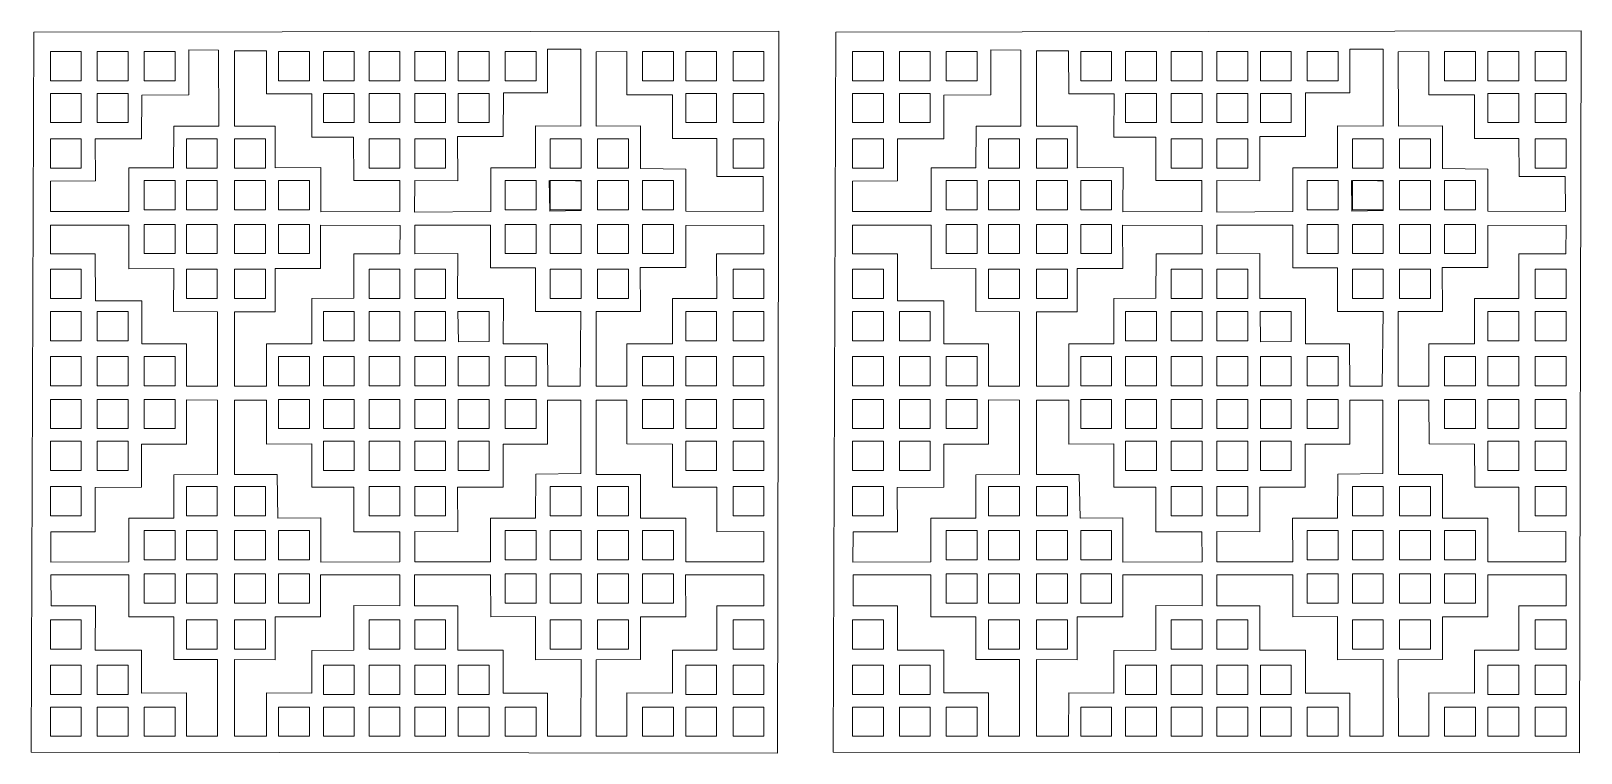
# Model space of a CAD drawing. Header units: centimetres. Extents: x -14.4 to -1.9, y -9.5 to -3.6.
import ezdxf

# ---------------------------------------------------------------- set-up
doc = ezdxf.new("R2010")
doc.units = ezdxf.units.CM
doc.header["$MEASUREMENT"] = 0
doc.layers.add('layer 1', color=7, linetype='Continuous')

msp = doc.modelspace()

# ---------------------------------------------------------------- linework, layer by layer
at = {"layer": 'layer 1', "color": 250, "lineweight": 9}
for points, knots in [([(-14.42315, -3.65127), (-14.42315, -3.65127), (-8.37827, -3.64186), (-8.37827, -3.64186), (-8.37827, -3.64186), (-8.37827, -3.64186), (-8.38913, -9.49998), (-8.38913, -9.49998), (-8.38913, -9.49998), (-8.38913, -9.49998), (-14.44647, -9.49275), (-14.44647, -9.49275), (-14.44647, -9.49275), (-14.44647, -9.49275), (-14.42315, -3.65127), (-14.42315, -3.65127)], [0, 0, 0, 0, 0.2, 0.2, 0.2, 0.2, 0.4, 0.4, 0.4, 0.4, 0.6, 0.6, 0.6, 0.6, 1, 1, 1, 1]), ([(-7.91522, -3.65126), (-7.91522, -3.65126), (-1.87036, -3.64185), (-1.87036, -3.64185), (-1.87036, -3.64185), (-1.87036, -3.64185), (-1.88122, -9.49997), (-1.88122, -9.49997), (-1.88122, -9.49997), (-1.88122, -9.49997), (-7.93854, -9.49273), (-7.93854, -9.49273), (-7.93854, -9.49273), (-7.93854, -9.49273), (-7.91522, -3.65126), (-7.91522, -3.65126)], [0, 0, 0, 0, 0.2, 0.2, 0.2, 0.2, 0.4, 0.4, 0.4, 0.4, 0.6, 0.6, 0.6, 0.6, 1, 1, 1, 1]), ([(-6.65791, -3.79515), (-6.65791, -3.79515), (-6.65843, -4.16078), (-6.65843, -4.16078), (-6.65843, -4.16078), (-6.65843, -4.16078), (-7.03967, -4.16145), (-7.03967, -4.16145), (-7.03967, -4.16145), (-7.03967, -4.16145), (-7.04126, -4.51549), (-7.04126, -4.51549), (-7.04126, -4.51549), (-7.04126, -4.51549), (-7.41662, -4.51608), (-7.41662, -4.51608), (-7.41662, -4.51608), (-7.41662, -4.51608), (-7.41601, -4.85798), (-7.41601, -4.85798), (-7.41601, -4.85798), (-7.41601, -4.85798), (-7.78102, -4.85895), (-7.78102, -4.85895), (-7.78102, -4.85895), (-7.78102, -4.85895), (-7.78123, -5.10655), (-7.78123, -5.10655), (-7.78123, -5.10655), (-7.78123, -5.10655), (-7.14384, -5.10637), (-7.14384, -5.10637), (-7.14384, -5.10637), (-7.14384, -5.10637), (-7.1437, -4.75173), (-7.1437, -4.75173), (-7.1437, -4.75173), (-7.1437, -4.75173), (-6.78154, -4.7519), (-6.78154, -4.7519), (-6.78154, -4.7519), (-6.78154, -4.7519), (-6.77883, -4.41312), (-6.77883, -4.41312), (-6.77883, -4.41312), (-6.77883, -4.41312), (-6.41558, -4.41285), (-6.41558, -4.41285), (-6.41558, -4.41285), (-6.41558, -4.41285), (-6.4163, -3.79665), (-6.4163, -3.79665), (-6.4163, -3.79665), (-6.4163, -3.79665), (-6.65791, -3.79515), (-6.65791, -3.79515)], [0, 0, 0, 0, 0.06666667, 0.06666667, 0.06666667, 0.06666667, 0.13333333, 0.13333333, 0.13333333, 0.13333333, 0.2, 0.2, 0.2, 0.2, 0.26666667, 0.26666667, 0.26666667, 0.26666667, 0.33333333, 0.33333333, 0.33333333, 0.33333333, 0.4, 0.4, 0.4, 0.4, 0.46666667, 0.46666667, 0.46666667, 0.46666667, 0.53333333, 0.53333333, 0.53333333, 0.53333333, 0.6, 0.6, 0.6, 0.6, 0.66666667, 0.66666667, 0.66666667, 0.66666667, 0.73333333, 0.73333333, 0.73333333, 0.73333333, 0.8, 0.8, 0.8, 0.8, 0.86666667, 0.86666667, 0.86666667, 0.86666667, 1, 1, 1, 1]), ([(-7.78088, -3.80909), (-7.78088, -3.80909), (-7.78097, -4.04645), (-7.78097, -4.04645), (-7.78097, -4.04645), (-7.78097, -4.04645), (-7.53023, -4.04638), (-7.53023, -4.04638), (-7.53023, -4.04638), (-7.53023, -4.04638), (-7.53021, -3.80906), (-7.53021, -3.80906), (-7.53021, -3.80906), (-7.53021, -3.80906), (-7.78088, -3.80909), (-7.78088, -3.80909)], [0, 0, 0, 0, 0.2, 0.2, 0.2, 0.2, 0.4, 0.4, 0.4, 0.4, 0.6, 0.6, 0.6, 0.6, 1, 1, 1, 1]), ([(-7.40055, -3.80909), (-7.40055, -3.80909), (-7.40064, -4.04645), (-7.40064, -4.04645), (-7.40064, -4.04645), (-7.40064, -4.04645), (-7.1499, -4.04638), (-7.1499, -4.04638), (-7.1499, -4.04638), (-7.1499, -4.04638), (-7.14988, -3.80906), (-7.14988, -3.80906), (-7.14988, -3.80906), (-7.14988, -3.80906), (-7.40055, -3.80909), (-7.40055, -3.80909)], [0, 0, 0, 0, 0.2, 0.2, 0.2, 0.2, 0.4, 0.4, 0.4, 0.4, 0.6, 0.6, 0.6, 0.6, 1, 1, 1, 1]), ([(-7.02021, -3.80909), (-7.02021, -3.80909), (-7.02031, -4.04645), (-7.02031, -4.04645), (-7.02031, -4.04645), (-7.02031, -4.04645), (-6.76957, -4.04638), (-6.76957, -4.04638), (-6.76957, -4.04638), (-6.76957, -4.04638), (-6.76954, -3.80906), (-6.76954, -3.80906), (-6.76954, -3.80906), (-6.76954, -3.80906), (-7.02021, -3.80909), (-7.02021, -3.80909)], [0, 0, 0, 0, 0.2, 0.2, 0.2, 0.2, 0.4, 0.4, 0.4, 0.4, 0.6, 0.6, 0.6, 0.6, 1, 1, 1, 1]), ([(-6.28773, -3.80291), (-6.28773, -3.80291), (-6.2873, -4.41323), (-6.2873, -4.41323), (-6.2873, -4.41323), (-6.2873, -4.41323), (-5.9581, -4.41282), (-5.9581, -4.41282), (-5.9581, -4.41282), (-5.9581, -4.41282), (-5.95735, -4.75114), (-5.95735, -4.75114), (-5.95735, -4.75114), (-5.95735, -4.75114), (-5.58586, -4.75022), (-5.58586, -4.75022), (-5.58586, -4.75022), (-5.58586, -4.75022), (-5.58776, -5.10798), (-5.58776, -5.10798), (-5.58776, -5.10798), (-5.58776, -5.10798), (-4.94554, -5.10746), (-4.94554, -5.10746), (-4.94554, -5.10746), (-4.94554, -5.10746), (-4.94545, -4.85494), (-4.94545, -4.85494), (-4.94545, -4.85494), (-4.94545, -4.85494), (-5.3187, -4.85488), (-5.3187, -4.85488), (-5.3187, -4.85488), (-5.3187, -4.85488), (-5.32124, -4.50206), (-5.32124, -4.50206), (-5.32124, -4.50206), (-5.32124, -4.50206), (-5.66026, -4.50194), (-5.66026, -4.50194), (-5.66026, -4.50194), (-5.66026, -4.50194), (-5.65904, -4.15207), (-5.65904, -4.15207), (-5.65904, -4.15207), (-5.65904, -4.15207), (-6.02698, -4.15215), (-6.02698, -4.15215), (-6.02698, -4.15215), (-6.02698, -4.15215), (-6.02762, -3.80297), (-6.02762, -3.80297), (-6.02762, -3.80297), (-6.02762, -3.80297), (-6.28773, -3.80291), (-6.28773, -3.80291)], [0, 0, 0, 0, 0.06666667, 0.06666667, 0.06666667, 0.06666667, 0.13333333, 0.13333333, 0.13333333, 0.13333333, 0.2, 0.2, 0.2, 0.2, 0.26666667, 0.26666667, 0.26666667, 0.26666667, 0.33333333, 0.33333333, 0.33333333, 0.33333333, 0.4, 0.4, 0.4, 0.4, 0.46666667, 0.46666667, 0.46666667, 0.46666667, 0.53333333, 0.53333333, 0.53333333, 0.53333333, 0.6, 0.6, 0.6, 0.6, 0.66666667, 0.66666667, 0.66666667, 0.66666667, 0.73333333, 0.73333333, 0.73333333, 0.73333333, 0.8, 0.8, 0.8, 0.8, 0.86666667, 0.86666667, 0.86666667, 0.86666667, 1, 1, 1, 1]), ([(-5.92957, -3.80909), (-5.92957, -3.80909), (-5.92966, -4.04645), (-5.92966, -4.04645), (-5.92966, -4.04645), (-5.92966, -4.04645), (-5.67892, -4.04638), (-5.67892, -4.04638), (-5.67892, -4.04638), (-5.67892, -4.04638), (-5.6789, -3.80906), (-5.6789, -3.80906), (-5.6789, -3.80906), (-5.6789, -3.80906), (-5.92957, -3.80909), (-5.92957, -3.80909)], [0, 0, 0, 0, 0.2, 0.2, 0.2, 0.2, 0.4, 0.4, 0.4, 0.4, 0.6, 0.6, 0.6, 0.6, 1, 1, 1, 1]), ([(-5.56621, -3.80909), (-5.56621, -3.80909), (-5.5663, -4.04645), (-5.5663, -4.04645), (-5.5663, -4.04645), (-5.5663, -4.04645), (-5.31556, -4.04638), (-5.31556, -4.04638), (-5.31556, -4.04638), (-5.31556, -4.04638), (-5.31554, -3.80906), (-5.31554, -3.80906), (-5.31554, -3.80906), (-5.31554, -3.80906), (-5.56621, -3.80909), (-5.56621, -3.80909)], [0, 0, 0, 0, 0.2, 0.2, 0.2, 0.2, 0.4, 0.4, 0.4, 0.4, 0.6, 0.6, 0.6, 0.6, 1, 1, 1, 1]), ([(-5.19586, -3.80909), (-5.19586, -3.80909), (-5.19595, -4.04645), (-5.19595, -4.04645), (-5.19595, -4.04645), (-5.19595, -4.04645), (-4.94521, -4.04638), (-4.94521, -4.04638), (-4.94521, -4.04638), (-4.94521, -4.04638), (-4.94519, -3.80906), (-4.94519, -3.80906), (-4.94519, -3.80906), (-4.94519, -3.80906), (-5.19586, -3.80909), (-5.19586, -3.80909)], [0, 0, 0, 0, 0.2, 0.2, 0.2, 0.2, 0.4, 0.4, 0.4, 0.4, 0.6, 0.6, 0.6, 0.6, 1, 1, 1, 1]), ([(-4.47675, -4.49776), (-4.47675, -4.49776), (-4.47651, -4.85726), (-4.47651, -4.85726), (-4.47651, -4.85726), (-4.47651, -4.85726), (-4.82514, -4.85568), (-4.82514, -4.85568), (-4.82514, -4.85568), (-4.82514, -4.85568), (-4.82582, -5.11101), (-4.82582, -5.11101), (-4.82582, -5.11101), (-4.82582, -5.11101), (-4.20861, -5.10592), (-4.20861, -5.10592), (-4.20861, -5.10592), (-4.20861, -5.10592), (-4.20876, -4.75196), (-4.20876, -4.75196), (-4.20876, -4.75196), (-4.20876, -4.75196), (-3.84527, -4.75138), (-3.84527, -4.75138), (-3.84527, -4.75138), (-3.84527, -4.75138), (-3.84575, -4.4123), (-3.84575, -4.4123), (-3.84575, -4.4123), (-3.84575, -4.4123), (-3.47612, -4.41305), (-3.47612, -4.41305), (-3.47612, -4.41305), (-3.47612, -4.41305), (-3.47621, -3.7901), (-3.47621, -3.7901), (-3.47621, -3.7901), (-3.47621, -3.7901), (-3.48798, -3.79031), (-3.48798, -3.79031), (-3.48798, -3.79031), (-3.48798, -3.79031), (-3.74688, -3.78886), (-3.74688, -3.78886), (-3.74688, -3.78886), (-3.74688, -3.78886), (-3.74684, -4.14277), (-3.74684, -4.14277), (-3.74684, -4.14277), (-3.74684, -4.14277), (-3.7526, -4.14278), (-3.7526, -4.14278), (-3.7526, -4.14278), (-3.7526, -4.14278), (-4.10589, -4.14236), (-4.10589, -4.14236), (-4.10589, -4.14236), (-4.10589, -4.14236), (-4.10685, -4.49717), (-4.10685, -4.49717), (-4.10685, -4.49717), (-4.10685, -4.49717), (-4.47675, -4.49776), (-4.47675, -4.49776)], [0, 0, 0, 0, 0.05882353, 0.05882353, 0.05882353, 0.05882353, 0.11764706, 0.11764706, 0.11764706, 0.11764706, 0.17647059, 0.17647059, 0.17647059, 0.17647059, 0.23529412, 0.23529412, 0.23529412, 0.23529412, 0.29411765, 0.29411765, 0.29411765, 0.29411765, 0.35294118, 0.35294118, 0.35294118, 0.35294118, 0.41176471, 0.41176471, 0.41176471, 0.41176471, 0.47058824, 0.47058824, 0.47058824, 0.47058824, 0.52941176, 0.52941176, 0.52941176, 0.52941176, 0.58823529, 0.58823529, 0.58823529, 0.58823529, 0.64705882, 0.64705882, 0.64705882, 0.64705882, 0.70588235, 0.70588235, 0.70588235, 0.70588235, 0.76470588, 0.76470588, 0.76470588, 0.76470588, 0.82352941, 0.82352941, 0.82352941, 0.82352941, 0.88235294, 0.88235294, 0.88235294, 0.88235294, 1, 1, 1, 1]), ([(-4.82503, -3.80909), (-4.82503, -3.80909), (-4.82512, -4.04645), (-4.82512, -4.04645), (-4.82512, -4.04645), (-4.82512, -4.04645), (-4.57438, -4.04638), (-4.57438, -4.04638), (-4.57438, -4.04638), (-4.57438, -4.04638), (-4.57436, -3.80906), (-4.57436, -3.80906), (-4.57436, -3.80906), (-4.57436, -3.80906), (-4.82503, -3.80909), (-4.82503, -3.80909)], [0, 0, 0, 0, 0.2, 0.2, 0.2, 0.2, 0.4, 0.4, 0.4, 0.4, 0.6, 0.6, 0.6, 0.6, 1, 1, 1, 1]), ([(-4.47167, -3.80909), (-4.47167, -3.80909), (-4.47176, -4.04645), (-4.47176, -4.04645), (-4.47176, -4.04645), (-4.47176, -4.04645), (-4.22102, -4.04638), (-4.22102, -4.04638), (-4.22102, -4.04638), (-4.22102, -4.04638), (-4.221, -3.80906), (-4.221, -3.80906), (-4.221, -3.80906), (-4.221, -3.80906), (-4.47167, -3.80909), (-4.47167, -3.80909)], [0, 0, 0, 0, 0.2, 0.2, 0.2, 0.2, 0.4, 0.4, 0.4, 0.4, 0.6, 0.6, 0.6, 0.6, 1, 1, 1, 1]), ([(-4.09156, -3.80909), (-4.09156, -3.80909), (-4.09166, -4.04645), (-4.09166, -4.04645), (-4.09166, -4.04645), (-4.09166, -4.04645), (-3.84092, -4.04638), (-3.84092, -4.04638), (-3.84092, -4.04638), (-3.84092, -4.04638), (-3.84089, -3.80906), (-3.84089, -3.80906), (-3.84089, -3.80906), (-3.84089, -3.80906), (-4.09156, -3.80909), (-4.09156, -3.80909)], [0, 0, 0, 0, 0.2, 0.2, 0.2, 0.2, 0.4, 0.4, 0.4, 0.4, 0.6, 0.6, 0.6, 0.6, 1, 1, 1, 1]), ([(-3.35211, -4.41292), (-3.35211, -4.41292), (-2.99409, -4.41234), (-2.99409, -4.41234), (-2.99409, -4.41234), (-2.99409, -4.41234), (-2.99375, -4.75816), (-2.99375, -4.75816), (-2.99375, -4.75816), (-2.99375, -4.75816), (-2.62585, -4.76328), (-2.62585, -4.76328), (-2.62585, -4.76328), (-2.62585, -4.76328), (-2.62612, -5.10503), (-2.62612, -5.10503), (-2.62612, -5.10503), (-2.62612, -5.10503), (-1.99723, -5.10536), (-1.99723, -5.10536), (-1.99723, -5.10536), (-1.99723, -5.10536), (-1.99834, -4.82353), (-1.99834, -4.82353), (-1.99834, -4.82353), (-1.99834, -4.82353), (-2.37316, -4.82349), (-2.37316, -4.82349), (-2.37316, -4.82349), (-2.37316, -4.82349), (-2.37494, -4.51471), (-2.37494, -4.51471), (-2.37494, -4.51471), (-2.37494, -4.51471), (-2.73341, -4.51508), (-2.73341, -4.51508), (-2.73341, -4.51508), (-2.73341, -4.51508), (-2.73376, -4.15993), (-2.73376, -4.15993), (-2.73376, -4.15993), (-2.73376, -4.15993), (-3.1044, -4.16044), (-3.1044, -4.16044), (-3.1044, -4.16044), (-3.1044, -4.16044), (-3.1047, -3.80855), (-3.1047, -3.80855), (-3.1047, -3.80855), (-3.1047, -3.80855), (-3.35282, -3.81018), (-3.35282, -3.81018), (-3.35282, -3.81018), (-3.35282, -3.81018), (-3.35211, -4.41292), (-3.35211, -4.41292)], [0, 0, 0, 0, 0.06666667, 0.06666667, 0.06666667, 0.06666667, 0.13333333, 0.13333333, 0.13333333, 0.13333333, 0.2, 0.2, 0.2, 0.2, 0.26666667, 0.26666667, 0.26666667, 0.26666667, 0.33333333, 0.33333333, 0.33333333, 0.33333333, 0.4, 0.4, 0.4, 0.4, 0.46666667, 0.46666667, 0.46666667, 0.46666667, 0.53333333, 0.53333333, 0.53333333, 0.53333333, 0.6, 0.6, 0.6, 0.6, 0.66666667, 0.66666667, 0.66666667, 0.66666667, 0.73333333, 0.73333333, 0.73333333, 0.73333333, 0.8, 0.8, 0.8, 0.8, 0.86666667, 0.86666667, 0.86666667, 0.86666667, 1, 1, 1, 1]), ([(-2.97744, -3.80909), (-2.97744, -3.80909), (-2.97754, -4.04645), (-2.97754, -4.04645), (-2.97754, -4.04645), (-2.97754, -4.04645), (-2.7268, -4.04638), (-2.7268, -4.04638), (-2.7268, -4.04638), (-2.7268, -4.04638), (-2.72677, -3.80906), (-2.72677, -3.80906), (-2.72677, -3.80906), (-2.72677, -3.80906), (-2.97744, -3.80909), (-2.97744, -3.80909)], [0, 0, 0, 0, 0.2, 0.2, 0.2, 0.2, 0.4, 0.4, 0.4, 0.4, 0.6, 0.6, 0.6, 0.6, 1, 1, 1, 1]), ([(-2.62632, -3.80909), (-2.62632, -3.80909), (-2.62641, -4.04645), (-2.62641, -4.04645), (-2.62641, -4.04645), (-2.62641, -4.04645), (-2.37567, -4.04638), (-2.37567, -4.04638), (-2.37567, -4.04638), (-2.37567, -4.04638), (-2.37565, -3.80906), (-2.37565, -3.80906), (-2.37565, -3.80906), (-2.37565, -3.80906), (-2.62632, -3.80909), (-2.62632, -3.80909)], [0, 0, 0, 0, 0.2, 0.2, 0.2, 0.2, 0.4, 0.4, 0.4, 0.4, 0.6, 0.6, 0.6, 0.6, 1, 1, 1, 1]), ([(-2.24251, -3.80909), (-2.24251, -3.80909), (-2.2426, -4.04645), (-2.2426, -4.04645), (-2.2426, -4.04645), (-2.2426, -4.04645), (-1.99186, -4.04638), (-1.99186, -4.04638), (-1.99186, -4.04638), (-1.99186, -4.04638), (-1.99184, -3.80906), (-1.99184, -3.80906), (-1.99184, -3.80906), (-1.99184, -3.80906), (-2.24251, -3.80909), (-2.24251, -3.80909)], [0, 0, 0, 0, 0.2, 0.2, 0.2, 0.2, 0.4, 0.4, 0.4, 0.4, 0.6, 0.6, 0.6, 0.6, 1, 1, 1, 1]), ([(-7.78088, -4.14787), (-7.78088, -4.14787), (-7.78097, -4.38524), (-7.78097, -4.38524), (-7.78097, -4.38524), (-7.78097, -4.38524), (-7.53023, -4.38517), (-7.53023, -4.38517), (-7.53023, -4.38517), (-7.53023, -4.38517), (-7.53021, -4.14785), (-7.53021, -4.14785), (-7.53021, -4.14785), (-7.53021, -4.14785), (-7.78088, -4.14787), (-7.78088, -4.14787)], [0, 0, 0, 0, 0.2, 0.2, 0.2, 0.2, 0.4, 0.4, 0.4, 0.4, 0.6, 0.6, 0.6, 0.6, 1, 1, 1, 1]), ([(-7.40055, -4.14787), (-7.40055, -4.14787), (-7.40064, -4.38524), (-7.40064, -4.38524), (-7.40064, -4.38524), (-7.40064, -4.38524), (-7.1499, -4.38517), (-7.1499, -4.38517), (-7.1499, -4.38517), (-7.1499, -4.38517), (-7.14988, -4.14785), (-7.14988, -4.14785), (-7.14988, -4.14785), (-7.14988, -4.14785), (-7.40055, -4.14787), (-7.40055, -4.14787)], [0, 0, 0, 0, 0.2, 0.2, 0.2, 0.2, 0.4, 0.4, 0.4, 0.4, 0.6, 0.6, 0.6, 0.6, 1, 1, 1, 1]), ([(-5.56621, -4.14787), (-5.56621, -4.14787), (-5.5663, -4.38524), (-5.5663, -4.38524), (-5.5663, -4.38524), (-5.5663, -4.38524), (-5.31556, -4.38517), (-5.31556, -4.38517), (-5.31556, -4.38517), (-5.31556, -4.38517), (-5.31554, -4.14785), (-5.31554, -4.14785), (-5.31554, -4.14785), (-5.31554, -4.14785), (-5.56621, -4.14787), (-5.56621, -4.14787)], [0, 0, 0, 0, 0.2, 0.2, 0.2, 0.2, 0.4, 0.4, 0.4, 0.4, 0.6, 0.6, 0.6, 0.6, 1, 1, 1, 1]), ([(-5.19586, -4.14787), (-5.19586, -4.14787), (-5.19595, -4.38524), (-5.19595, -4.38524), (-5.19595, -4.38524), (-5.19595, -4.38524), (-4.94521, -4.38517), (-4.94521, -4.38517), (-4.94521, -4.38517), (-4.94521, -4.38517), (-4.94519, -4.14785), (-4.94519, -4.14785), (-4.94519, -4.14785), (-4.94519, -4.14785), (-5.19586, -4.14787), (-5.19586, -4.14787)], [0, 0, 0, 0, 0.2, 0.2, 0.2, 0.2, 0.4, 0.4, 0.4, 0.4, 0.6, 0.6, 0.6, 0.6, 1, 1, 1, 1]), ([(-4.82503, -4.14787), (-4.82503, -4.14787), (-4.82512, -4.38524), (-4.82512, -4.38524), (-4.82512, -4.38524), (-4.82512, -4.38524), (-4.57438, -4.38517), (-4.57438, -4.38517), (-4.57438, -4.38517), (-4.57438, -4.38517), (-4.57436, -4.14785), (-4.57436, -4.14785), (-4.57436, -4.14785), (-4.57436, -4.14785), (-4.82503, -4.14787), (-4.82503, -4.14787)], [0, 0, 0, 0, 0.2, 0.2, 0.2, 0.2, 0.4, 0.4, 0.4, 0.4, 0.6, 0.6, 0.6, 0.6, 1, 1, 1, 1]), ([(-4.47167, -4.14787), (-4.47167, -4.14787), (-4.47176, -4.38524), (-4.47176, -4.38524), (-4.47176, -4.38524), (-4.47176, -4.38524), (-4.22102, -4.38517), (-4.22102, -4.38517), (-4.22102, -4.38517), (-4.22102, -4.38517), (-4.221, -4.14785), (-4.221, -4.14785), (-4.221, -4.14785), (-4.221, -4.14785), (-4.47167, -4.14787), (-4.47167, -4.14787)], [0, 0, 0, 0, 0.2, 0.2, 0.2, 0.2, 0.4, 0.4, 0.4, 0.4, 0.6, 0.6, 0.6, 0.6, 1, 1, 1, 1]), ([(-2.62632, -4.14787), (-2.62632, -4.14787), (-2.62641, -4.38524), (-2.62641, -4.38524), (-2.62641, -4.38524), (-2.62641, -4.38524), (-2.37567, -4.38517), (-2.37567, -4.38517), (-2.37567, -4.38517), (-2.37567, -4.38517), (-2.37565, -4.14785), (-2.37565, -4.14785), (-2.37565, -4.14785), (-2.37565, -4.14785), (-2.62632, -4.14787), (-2.62632, -4.14787)], [0, 0, 0, 0, 0.2, 0.2, 0.2, 0.2, 0.4, 0.4, 0.4, 0.4, 0.6, 0.6, 0.6, 0.6, 1, 1, 1, 1]), ([(-2.24251, -4.14787), (-2.24251, -4.14787), (-2.2426, -4.38524), (-2.2426, -4.38524), (-2.2426, -4.38524), (-2.2426, -4.38524), (-1.99186, -4.38517), (-1.99186, -4.38517), (-1.99186, -4.38517), (-1.99186, -4.38517), (-1.99184, -4.14785), (-1.99184, -4.14785), (-1.99184, -4.14785), (-1.99184, -4.14785), (-2.24251, -4.14787), (-2.24251, -4.14787)], [0, 0, 0, 0, 0.2, 0.2, 0.2, 0.2, 0.4, 0.4, 0.4, 0.4, 0.6, 0.6, 0.6, 0.6, 1, 1, 1, 1]), ([(-7.78088, -4.51667), (-7.78088, -4.51667), (-7.78097, -4.75404), (-7.78097, -4.75404), (-7.78097, -4.75404), (-7.78097, -4.75404), (-7.53023, -4.75397), (-7.53023, -4.75397), (-7.53023, -4.75397), (-7.53023, -4.75397), (-7.53021, -4.51665), (-7.53021, -4.51665), (-7.53021, -4.51665), (-7.53021, -4.51665), (-7.78088, -4.51667), (-7.78088, -4.51667)], [0, 0, 0, 0, 0.2, 0.2, 0.2, 0.2, 0.4, 0.4, 0.4, 0.4, 0.6, 0.6, 0.6, 0.6, 1, 1, 1, 1]), ([(-6.67757, -4.51667), (-6.67757, -4.51667), (-6.67766, -4.75404), (-6.67766, -4.75404), (-6.67766, -4.75404), (-6.67766, -4.75404), (-6.42692, -4.75397), (-6.42692, -4.75397), (-6.42692, -4.75397), (-6.42692, -4.75397), (-6.4269, -4.51665), (-6.4269, -4.51665), (-6.4269, -4.51665), (-6.4269, -4.51665), (-6.67757, -4.51667), (-6.67757, -4.51667)], [0, 0, 0, 0, 0.2, 0.2, 0.2, 0.2, 0.4, 0.4, 0.4, 0.4, 0.6, 0.6, 0.6, 0.6, 1, 1, 1, 1]), ([(-6.28691, -4.51667), (-6.28691, -4.51667), (-6.287, -4.75404), (-6.287, -4.75404), (-6.287, -4.75404), (-6.287, -4.75404), (-6.03627, -4.75397), (-6.03627, -4.75397), (-6.03627, -4.75397), (-6.03627, -4.75397), (-6.03624, -4.51665), (-6.03624, -4.51665), (-6.03624, -4.51665), (-6.03624, -4.51665), (-6.28691, -4.51667), (-6.28691, -4.51667)], [0, 0, 0, 0, 0.2, 0.2, 0.2, 0.2, 0.4, 0.4, 0.4, 0.4, 0.6, 0.6, 0.6, 0.6, 1, 1, 1, 1]), ([(-5.19586, -4.51667), (-5.19586, -4.51667), (-5.19595, -4.75404), (-5.19595, -4.75404), (-5.19595, -4.75404), (-5.19595, -4.75404), (-4.94521, -4.75397), (-4.94521, -4.75397), (-4.94521, -4.75397), (-4.94521, -4.75397), (-4.94519, -4.51665), (-4.94519, -4.51665), (-4.94519, -4.51665), (-4.94519, -4.51665), (-5.19586, -4.51667), (-5.19586, -4.51667)], [0, 0, 0, 0, 0.2, 0.2, 0.2, 0.2, 0.4, 0.4, 0.4, 0.4, 0.6, 0.6, 0.6, 0.6, 1, 1, 1, 1]), ([(-4.82503, -4.51667), (-4.82503, -4.51667), (-4.82512, -4.75404), (-4.82512, -4.75404), (-4.82512, -4.75404), (-4.82512, -4.75404), (-4.57438, -4.75397), (-4.57438, -4.75397), (-4.57438, -4.75397), (-4.57438, -4.75397), (-4.57436, -4.51665), (-4.57436, -4.51665), (-4.57436, -4.51665), (-4.57436, -4.51665), (-4.82503, -4.51667), (-4.82503, -4.51667)], [0, 0, 0, 0, 0.2, 0.2, 0.2, 0.2, 0.4, 0.4, 0.4, 0.4, 0.6, 0.6, 0.6, 0.6, 1, 1, 1, 1]), ([(-3.72507, -4.51667), (-3.72507, -4.51667), (-3.72517, -4.75404), (-3.72517, -4.75404), (-3.72517, -4.75404), (-3.72517, -4.75404), (-3.47443, -4.75397), (-3.47443, -4.75397), (-3.47443, -4.75397), (-3.47443, -4.75397), (-3.4744, -4.51665), (-3.4744, -4.51665), (-3.4744, -4.51665), (-3.4744, -4.51665), (-3.72507, -4.51667), (-3.72507, -4.51667)], [0, 0, 0, 0, 0.2, 0.2, 0.2, 0.2, 0.4, 0.4, 0.4, 0.4, 0.6, 0.6, 0.6, 0.6, 1, 1, 1, 1]), ([(-3.3418, -4.51667), (-3.3418, -4.51667), (-3.34189, -4.75404), (-3.34189, -4.75404), (-3.34189, -4.75404), (-3.34189, -4.75404), (-3.09115, -4.75397), (-3.09115, -4.75397), (-3.09115, -4.75397), (-3.09115, -4.75397), (-3.09113, -4.51665), (-3.09113, -4.51665), (-3.09113, -4.51665), (-3.09113, -4.51665), (-3.3418, -4.51667), (-3.3418, -4.51667)], [0, 0, 0, 0, 0.2, 0.2, 0.2, 0.2, 0.4, 0.4, 0.4, 0.4, 0.6, 0.6, 0.6, 0.6, 1, 1, 1, 1]), ([(-2.24251, -4.51667), (-2.24251, -4.51667), (-2.2426, -4.75404), (-2.2426, -4.75404), (-2.2426, -4.75404), (-2.2426, -4.75404), (-1.99186, -4.75397), (-1.99186, -4.75397), (-1.99186, -4.75397), (-1.99186, -4.75397), (-1.99184, -4.51665), (-1.99184, -4.51665), (-1.99184, -4.51665), (-1.99184, -4.51665), (-2.24251, -4.51667), (-2.24251, -4.51667)], [0, 0, 0, 0, 0.2, 0.2, 0.2, 0.2, 0.4, 0.4, 0.4, 0.4, 0.6, 0.6, 0.6, 0.6, 1, 1, 1, 1]), ([(-7.02021, -4.85543), (-7.02021, -4.85543), (-7.02031, -5.09279), (-7.02031, -5.09279), (-7.02031, -5.09279), (-7.02031, -5.09279), (-6.76957, -5.09272), (-6.76957, -5.09272), (-6.76957, -5.09272), (-6.76957, -5.09272), (-6.76954, -4.8554), (-6.76954, -4.8554), (-6.76954, -4.8554), (-6.76954, -4.8554), (-7.02021, -4.85543), (-7.02021, -4.85543)], [0, 0, 0, 0, 0.2, 0.2, 0.2, 0.2, 0.4, 0.4, 0.4, 0.4, 0.6, 0.6, 0.6, 0.6, 1, 1, 1, 1]), ([(-6.67757, -4.85543), (-6.67757, -4.85543), (-6.67766, -5.09279), (-6.67766, -5.09279), (-6.67766, -5.09279), (-6.67766, -5.09279), (-6.42692, -5.09272), (-6.42692, -5.09272), (-6.42692, -5.09272), (-6.42692, -5.09272), (-6.4269, -4.8554), (-6.4269, -4.8554), (-6.4269, -4.8554), (-6.4269, -4.8554), (-6.67757, -4.85543), (-6.67757, -4.85543)], [0, 0, 0, 0, 0.2, 0.2, 0.2, 0.2, 0.4, 0.4, 0.4, 0.4, 0.6, 0.6, 0.6, 0.6, 1, 1, 1, 1]), ([(-6.28691, -4.85543), (-6.28691, -4.85543), (-6.287, -5.09279), (-6.287, -5.09279), (-6.287, -5.09279), (-6.287, -5.09279), (-6.03627, -5.09272), (-6.03627, -5.09272), (-6.03627, -5.09272), (-6.03627, -5.09272), (-6.03624, -4.8554), (-6.03624, -4.8554), (-6.03624, -4.8554), (-6.03624, -4.8554), (-6.28691, -4.85543), (-6.28691, -4.85543)], [0, 0, 0, 0, 0.2, 0.2, 0.2, 0.2, 0.4, 0.4, 0.4, 0.4, 0.6, 0.6, 0.6, 0.6, 1, 1, 1, 1]), ([(-5.92957, -4.85543), (-5.92957, -4.85543), (-5.92966, -5.09279), (-5.92966, -5.09279), (-5.92966, -5.09279), (-5.92966, -5.09279), (-5.67892, -5.09272), (-5.67892, -5.09272), (-5.67892, -5.09272), (-5.67892, -5.09272), (-5.6789, -4.8554), (-5.6789, -4.8554), (-5.6789, -4.8554), (-5.6789, -4.8554), (-5.92957, -4.85543), (-5.92957, -4.85543)], [0, 0, 0, 0, 0.2, 0.2, 0.2, 0.2, 0.4, 0.4, 0.4, 0.4, 0.6, 0.6, 0.6, 0.6, 1, 1, 1, 1]), ([(-4.09156, -4.85543), (-4.09156, -4.85543), (-4.09166, -5.09279), (-4.09166, -5.09279), (-4.09166, -5.09279), (-4.09166, -5.09279), (-3.84092, -5.09272), (-3.84092, -5.09272), (-3.84092, -5.09272), (-3.84092, -5.09272), (-3.84089, -4.8554), (-3.84089, -4.8554), (-3.84089, -4.8554), (-3.84089, -4.8554), (-4.09156, -4.85543), (-4.09156, -4.85543)], [0, 0, 0, 0, 0.2, 0.2, 0.2, 0.2, 0.4, 0.4, 0.4, 0.4, 0.6, 0.6, 0.6, 0.6, 1, 1, 1, 1]), ([(-3.73368, -4.85539), (-3.73368, -4.85539), (-3.72917, -5.10278), (-3.72917, -5.10278), (-3.72917, -5.10278), (-3.72917, -5.10278), (-3.47589, -5.09815), (-3.47589, -5.09815), (-3.47589, -5.09815), (-3.47589, -5.09815), (-3.4744, -4.85655), (-3.4744, -4.85655), (-3.4744, -4.85655), (-3.4744, -4.85655), (-3.52152, -4.85741), (-3.52152, -4.85741), (-3.52152, -4.85741), (-3.52152, -4.85741), (-3.73368, -4.85539), (-3.73368, -4.85539)], [0, 0, 0, 0, 0.16666667, 0.16666667, 0.16666667, 0.16666667, 0.33333333, 0.33333333, 0.33333333, 0.33333333, 0.5, 0.5, 0.5, 0.5, 0.66666667, 0.66666667, 0.66666667, 0.66666667, 1, 1, 1, 1]), ([(-3.72507, -4.85543), (-3.72507, -4.85543), (-3.72517, -5.09279), (-3.72517, -5.09279), (-3.72517, -5.09279), (-3.72517, -5.09279), (-3.47443, -5.09272), (-3.47443, -5.09272), (-3.47443, -5.09272), (-3.47443, -5.09272), (-3.4744, -4.8554), (-3.4744, -4.8554), (-3.4744, -4.8554), (-3.4744, -4.8554), (-3.72507, -4.85543), (-3.72507, -4.85543)], [0, 0, 0, 0, 0.2, 0.2, 0.2, 0.2, 0.4, 0.4, 0.4, 0.4, 0.6, 0.6, 0.6, 0.6, 1, 1, 1, 1]), ([(-3.3418, -4.85543), (-3.3418, -4.85543), (-3.34189, -5.09279), (-3.34189, -5.09279), (-3.34189, -5.09279), (-3.34189, -5.09279), (-3.09115, -5.09272), (-3.09115, -5.09272), (-3.09115, -5.09272), (-3.09115, -5.09272), (-3.09113, -4.8554), (-3.09113, -4.8554), (-3.09113, -4.8554), (-3.09113, -4.8554), (-3.3418, -4.85543), (-3.3418, -4.85543)], [0, 0, 0, 0, 0.2, 0.2, 0.2, 0.2, 0.4, 0.4, 0.4, 0.4, 0.6, 0.6, 0.6, 0.6, 1, 1, 1, 1]), ([(-2.97744, -4.85543), (-2.97744, -4.85543), (-2.97754, -5.09279), (-2.97754, -5.09279), (-2.97754, -5.09279), (-2.97754, -5.09279), (-2.7268, -5.09272), (-2.7268, -5.09272), (-2.7268, -5.09272), (-2.7268, -5.09272), (-2.72677, -4.8554), (-2.72677, -4.8554), (-2.72677, -4.8554), (-2.72677, -4.8554), (-2.97744, -4.85543), (-2.97744, -4.85543)], [0, 0, 0, 0, 0.2, 0.2, 0.2, 0.2, 0.4, 0.4, 0.4, 0.4, 0.6, 0.6, 0.6, 0.6, 1, 1, 1, 1]), ([(-7.78088, -5.45106), (-7.78088, -5.45106), (-7.41665, -5.44962), (-7.41665, -5.44962), (-7.41665, -5.44962), (-7.41665, -5.44962), (-7.41655, -5.83211), (-7.41655, -5.83211), (-7.41655, -5.83211), (-7.41655, -5.83211), (-7.04035, -5.83174), (-7.04035, -5.83174), (-7.04035, -5.83174), (-7.04035, -5.83174), (-7.04047, -6.18061), (-7.04047, -6.18061), (-7.04047, -6.18061), (-7.04047, -6.18061), (-6.67732, -6.18039), (-6.67732, -6.18039), (-6.67732, -6.18039), (-6.67732, -6.18039), (-6.67812, -6.52428), (-6.67812, -6.52428), (-6.67812, -6.52428), (-6.67812, -6.52428), (-6.4257, -6.52274), (-6.4257, -6.52274), (-6.4257, -6.52274), (-6.4257, -6.52274), (-6.4261, -5.91966), (-6.4261, -5.91966), (-6.4261, -5.91966), (-6.4261, -5.91966), (-6.78101, -5.91788), (-6.78101, -5.91788), (-6.78101, -5.91788), (-6.78101, -5.91788), (-6.78075, -5.57011), (-6.78075, -5.57011), (-6.78075, -5.57011), (-6.78075, -5.57011), (-7.14417, -5.57096), (-7.14417, -5.57096), (-7.14417, -5.57096), (-7.14417, -5.57096), (-7.14381, -5.21838), (-7.14381, -5.21838), (-7.14381, -5.21838), (-7.14381, -5.21838), (-7.78093, -5.21845), (-7.78093, -5.21845), (-7.78093, -5.21845), (-7.78093, -5.21845), (-7.78088, -5.45106), (-7.78088, -5.45106)], [0, 0, 0, 0, 0.06666667, 0.06666667, 0.06666667, 0.06666667, 0.13333333, 0.13333333, 0.13333333, 0.13333333, 0.2, 0.2, 0.2, 0.2, 0.26666667, 0.26666667, 0.26666667, 0.26666667, 0.33333333, 0.33333333, 0.33333333, 0.33333333, 0.4, 0.4, 0.4, 0.4, 0.46666667, 0.46666667, 0.46666667, 0.46666667, 0.53333333, 0.53333333, 0.53333333, 0.53333333, 0.6, 0.6, 0.6, 0.6, 0.66666667, 0.66666667, 0.66666667, 0.66666667, 0.73333333, 0.73333333, 0.73333333, 0.73333333, 0.8, 0.8, 0.8, 0.8, 0.86666667, 0.86666667, 0.86666667, 0.86666667, 1, 1, 1, 1]), ([(-7.02021, -5.21112), (-7.02021, -5.21112), (-7.02031, -5.44849), (-7.02031, -5.44849), (-7.02031, -5.44849), (-7.02031, -5.44849), (-6.76957, -5.44842), (-6.76957, -5.44842), (-6.76957, -5.44842), (-6.76957, -5.44842), (-6.76954, -5.2111), (-6.76954, -5.2111), (-6.76954, -5.2111), (-6.76954, -5.2111), (-7.02021, -5.21112), (-7.02021, -5.21112)], [0, 0, 0, 0, 0.2, 0.2, 0.2, 0.2, 0.4, 0.4, 0.4, 0.4, 0.6, 0.6, 0.6, 0.6, 1, 1, 1, 1]), ([(-6.67757, -5.21112), (-6.67757, -5.21112), (-6.67766, -5.44849), (-6.67766, -5.44849), (-6.67766, -5.44849), (-6.67766, -5.44849), (-6.42692, -5.44842), (-6.42692, -5.44842), (-6.42692, -5.44842), (-6.42692, -5.44842), (-6.4269, -5.2111), (-6.4269, -5.2111), (-6.4269, -5.2111), (-6.4269, -5.2111), (-6.67757, -5.21112), (-6.67757, -5.21112)], [0, 0, 0, 0, 0.2, 0.2, 0.2, 0.2, 0.4, 0.4, 0.4, 0.4, 0.6, 0.6, 0.6, 0.6, 1, 1, 1, 1]), ([(-5.5898, -5.21818), (-5.5898, -5.21818), (-5.58858, -5.57005), (-5.58858, -5.57005), (-5.58858, -5.57005), (-5.58858, -5.57005), (-5.95715, -5.57013), (-5.95715, -5.57013), (-5.95715, -5.57013), (-5.95715, -5.57013), (-5.95701, -5.91944), (-5.95701, -5.91944), (-5.95701, -5.91944), (-5.95701, -5.91944), (-6.28751, -5.91987), (-6.28751, -5.91987), (-6.28751, -5.91987), (-6.28751, -5.91987), (-6.2885, -6.52422), (-6.2885, -6.52422), (-6.2885, -6.52422), (-6.2885, -6.52422), (-6.02649, -6.523), (-6.02649, -6.523), (-6.02649, -6.523), (-6.02649, -6.523), (-6.02679, -6.18056), (-6.02679, -6.18056), (-6.02679, -6.18056), (-6.02679, -6.18056), (-5.66018, -6.1805), (-5.66018, -6.1805), (-5.66018, -6.1805), (-5.66018, -6.1805), (-5.65998, -5.81122), (-5.65998, -5.81122), (-5.65998, -5.81122), (-5.65998, -5.81122), (-5.31905, -5.81079), (-5.31905, -5.81079), (-5.31905, -5.81079), (-5.31905, -5.81079), (-5.31818, -5.45049), (-5.31818, -5.45049), (-5.31818, -5.45049), (-5.31818, -5.45049), (-4.94474, -5.44939), (-4.94474, -5.44939), (-4.94474, -5.44939), (-4.94474, -5.44939), (-4.94317, -5.21908), (-4.94317, -5.21908), (-4.94317, -5.21908), (-4.94317, -5.21908), (-5.5898, -5.21818), (-5.5898, -5.21818)], [0, 0, 0, 0, 0.06666667, 0.06666667, 0.06666667, 0.06666667, 0.13333333, 0.13333333, 0.13333333, 0.13333333, 0.2, 0.2, 0.2, 0.2, 0.26666667, 0.26666667, 0.26666667, 0.26666667, 0.33333333, 0.33333333, 0.33333333, 0.33333333, 0.4, 0.4, 0.4, 0.4, 0.46666667, 0.46666667, 0.46666667, 0.46666667, 0.53333333, 0.53333333, 0.53333333, 0.53333333, 0.6, 0.6, 0.6, 0.6, 0.66666667, 0.66666667, 0.66666667, 0.66666667, 0.73333333, 0.73333333, 0.73333333, 0.73333333, 0.8, 0.8, 0.8, 0.8, 0.86666667, 0.86666667, 0.86666667, 0.86666667, 1, 1, 1, 1]), ([(-6.28691, -5.21112), (-6.28691, -5.21112), (-6.287, -5.44849), (-6.287, -5.44849), (-6.287, -5.44849), (-6.287, -5.44849), (-6.03627, -5.44842), (-6.03627, -5.44842), (-6.03627, -5.44842), (-6.03627, -5.44842), (-6.03624, -5.2111), (-6.03624, -5.2111), (-6.03624, -5.2111), (-6.03624, -5.2111), (-6.28691, -5.21112), (-6.28691, -5.21112)], [0, 0, 0, 0, 0.2, 0.2, 0.2, 0.2, 0.4, 0.4, 0.4, 0.4, 0.6, 0.6, 0.6, 0.6, 1, 1, 1, 1]), ([(-5.92957, -5.21112), (-5.92957, -5.21112), (-5.92966, -5.44849), (-5.92966, -5.44849), (-5.92966, -5.44849), (-5.92966, -5.44849), (-5.67892, -5.44842), (-5.67892, -5.44842), (-5.67892, -5.44842), (-5.67892, -5.44842), (-5.6789, -5.2111), (-5.6789, -5.2111), (-5.6789, -5.2111), (-5.6789, -5.2111), (-5.92957, -5.21112), (-5.92957, -5.21112)], [0, 0, 0, 0, 0.2, 0.2, 0.2, 0.2, 0.4, 0.4, 0.4, 0.4, 0.6, 0.6, 0.6, 0.6, 1, 1, 1, 1]), ([(-3.48354, -6.52232), (-3.48354, -6.52232), (-3.47632, -5.91733), (-3.47632, -5.91733), (-3.47632, -5.91733), (-3.47632, -5.91733), (-3.84572, -5.9166), (-3.84572, -5.9166), (-3.84572, -5.9166), (-3.84572, -5.9166), (-3.84604, -5.56457), (-3.84604, -5.56457), (-3.84604, -5.56457), (-3.84604, -5.56457), (-4.20916, -5.56406), (-4.20916, -5.56406), (-4.20916, -5.56406), (-4.20916, -5.56406), (-4.20903, -5.21708), (-4.20903, -5.21708), (-4.20903, -5.21708), (-4.20903, -5.21708), (-4.82408, -5.21841), (-4.82408, -5.21841), (-4.82408, -5.21841), (-4.82408, -5.21841), (-4.82477, -5.44904), (-4.82477, -5.44904), (-4.82477, -5.44904), (-4.82477, -5.44904), (-4.47656, -5.44808), (-4.47656, -5.44808), (-4.47656, -5.44808), (-4.47656, -5.44808), (-4.47715, -5.81144), (-4.47715, -5.81144), (-4.47715, -5.81144), (-4.47715, -5.81144), (-4.1059, -5.81179), (-4.1059, -5.81179), (-4.1059, -5.81179), (-4.1059, -5.81179), (-4.10659, -6.18037), (-4.10659, -6.18037), (-4.10659, -6.18037), (-4.10659, -6.18037), (-3.74777, -6.1791), (-3.74777, -6.1791), (-3.74777, -6.1791), (-3.74777, -6.1791), (-3.74591, -6.52309), (-3.74591, -6.52309), (-3.74591, -6.52309), (-3.74591, -6.52309), (-3.48354, -6.52232), (-3.48354, -6.52232)], [0, 0, 0, 0, 0.06666667, 0.06666667, 0.06666667, 0.06666667, 0.13333333, 0.13333333, 0.13333333, 0.13333333, 0.2, 0.2, 0.2, 0.2, 0.26666667, 0.26666667, 0.26666667, 0.26666667, 0.33333333, 0.33333333, 0.33333333, 0.33333333, 0.4, 0.4, 0.4, 0.4, 0.46666667, 0.46666667, 0.46666667, 0.46666667, 0.53333333, 0.53333333, 0.53333333, 0.53333333, 0.6, 0.6, 0.6, 0.6, 0.66666667, 0.66666667, 0.66666667, 0.66666667, 0.73333333, 0.73333333, 0.73333333, 0.73333333, 0.8, 0.8, 0.8, 0.8, 0.86666667, 0.86666667, 0.86666667, 0.86666667, 1, 1, 1, 1]), ([(-4.09156, -5.21112), (-4.09156, -5.21112), (-4.09166, -5.44849), (-4.09166, -5.44849), (-4.09166, -5.44849), (-4.09166, -5.44849), (-3.84092, -5.44842), (-3.84092, -5.44842), (-3.84092, -5.44842), (-3.84092, -5.44842), (-3.84089, -5.2111), (-3.84089, -5.2111), (-3.84089, -5.2111), (-3.84089, -5.2111), (-4.09156, -5.21112), (-4.09156, -5.21112)], [0, 0, 0, 0, 0.2, 0.2, 0.2, 0.2, 0.4, 0.4, 0.4, 0.4, 0.6, 0.6, 0.6, 0.6, 1, 1, 1, 1]), ([(-3.72507, -5.21112), (-3.72507, -5.21112), (-3.72517, -5.44849), (-3.72517, -5.44849), (-3.72517, -5.44849), (-3.72517, -5.44849), (-3.47443, -5.44842), (-3.47443, -5.44842), (-3.47443, -5.44842), (-3.47443, -5.44842), (-3.4744, -5.2111), (-3.4744, -5.2111), (-3.4744, -5.2111), (-3.4744, -5.2111), (-3.72507, -5.21112), (-3.72507, -5.21112)], [0, 0, 0, 0, 0.2, 0.2, 0.2, 0.2, 0.4, 0.4, 0.4, 0.4, 0.6, 0.6, 0.6, 0.6, 1, 1, 1, 1]), ([(-2.62651, -5.21878), (-2.62651, -5.21878), (-2.62674, -5.56146), (-2.62674, -5.56146), (-2.62674, -5.56146), (-2.62674, -5.56146), (-2.99606, -5.56077), (-2.99606, -5.56077), (-2.99606, -5.56077), (-2.99606, -5.56077), (-2.99417, -5.91735), (-2.99417, -5.91735), (-2.99417, -5.91735), (-2.99417, -5.91735), (-3.35363, -5.91718), (-3.35363, -5.91718), (-3.35363, -5.91718), (-3.35363, -5.91718), (-3.35343, -6.52273), (-3.35343, -6.52273), (-3.35343, -6.52273), (-3.35343, -6.52273), (-3.10426, -6.52305), (-3.10426, -6.52305), (-3.10426, -6.52305), (-3.10426, -6.52305), (-3.10435, -6.18034), (-3.10435, -6.18034), (-3.10435, -6.18034), (-3.10435, -6.18034), (-2.73358, -6.18043), (-2.73358, -6.18043), (-2.73358, -6.18043), (-2.73358, -6.18043), (-2.73366, -5.81123), (-2.73366, -5.81123), (-2.73366, -5.81123), (-2.73366, -5.81123), (-2.37456, -5.81102), (-2.37456, -5.81102), (-2.37456, -5.81102), (-2.37456, -5.81102), (-2.37567, -5.45007), (-2.37567, -5.45007), (-2.37567, -5.45007), (-2.37567, -5.45007), (-1.9927, -5.45064), (-1.9927, -5.45064), (-1.9927, -5.45064), (-1.9927, -5.45064), (-1.992, -5.21853), (-1.992, -5.21853), (-1.992, -5.21853), (-1.992, -5.21853), (-2.62651, -5.21878), (-2.62651, -5.21878)], [0, 0, 0, 0, 0.06666667, 0.06666667, 0.06666667, 0.06666667, 0.13333333, 0.13333333, 0.13333333, 0.13333333, 0.2, 0.2, 0.2, 0.2, 0.26666667, 0.26666667, 0.26666667, 0.26666667, 0.33333333, 0.33333333, 0.33333333, 0.33333333, 0.4, 0.4, 0.4, 0.4, 0.46666667, 0.46666667, 0.46666667, 0.46666667, 0.53333333, 0.53333333, 0.53333333, 0.53333333, 0.6, 0.6, 0.6, 0.6, 0.66666667, 0.66666667, 0.66666667, 0.66666667, 0.73333333, 0.73333333, 0.73333333, 0.73333333, 0.8, 0.8, 0.8, 0.8, 0.86666667, 0.86666667, 0.86666667, 0.86666667, 1, 1, 1, 1]), ([(-3.3418, -5.21112), (-3.3418, -5.21112), (-3.34189, -5.44849), (-3.34189, -5.44849), (-3.34189, -5.44849), (-3.34189, -5.44849), (-3.09115, -5.44842), (-3.09115, -5.44842), (-3.09115, -5.44842), (-3.09115, -5.44842), (-3.09113, -5.2111), (-3.09113, -5.2111), (-3.09113, -5.2111), (-3.09113, -5.2111), (-3.3418, -5.21112), (-3.3418, -5.21112)], [0, 0, 0, 0, 0.2, 0.2, 0.2, 0.2, 0.4, 0.4, 0.4, 0.4, 0.6, 0.6, 0.6, 0.6, 1, 1, 1, 1]), ([(-2.97744, -5.21112), (-2.97744, -5.21112), (-2.97754, -5.44849), (-2.97754, -5.44849), (-2.97754, -5.44849), (-2.97754, -5.44849), (-2.7268, -5.44842), (-2.7268, -5.44842), (-2.7268, -5.44842), (-2.7268, -5.44842), (-2.72677, -5.2111), (-2.72677, -5.2111), (-2.72677, -5.2111), (-2.72677, -5.2111), (-2.97744, -5.21112), (-2.97744, -5.21112)], [0, 0, 0, 0, 0.2, 0.2, 0.2, 0.2, 0.4, 0.4, 0.4, 0.4, 0.6, 0.6, 0.6, 0.6, 1, 1, 1, 1]), ([(-7.78088, -5.81278), (-7.78088, -5.81278), (-7.78097, -5.57542), (-7.78097, -5.57542), (-7.78097, -5.57542), (-7.78097, -5.57542), (-7.53023, -5.57549), (-7.53023, -5.57549), (-7.53023, -5.57549), (-7.53023, -5.57549), (-7.53021, -5.81281), (-7.53021, -5.81281), (-7.53021, -5.81281), (-7.53021, -5.81281), (-7.78088, -5.81278), (-7.78088, -5.81278)], [0, 0, 0, 0, 0.2, 0.2, 0.2, 0.2, 0.4, 0.4, 0.4, 0.4, 0.6, 0.6, 0.6, 0.6, 1, 1, 1, 1]), ([(-6.67757, -5.57545), (-6.67757, -5.57545), (-6.67766, -5.81281), (-6.67766, -5.81281), (-6.67766, -5.81281), (-6.67766, -5.81281), (-6.42692, -5.81274), (-6.42692, -5.81274), (-6.42692, -5.81274), (-6.42692, -5.81274), (-6.4269, -5.57542), (-6.4269, -5.57542), (-6.4269, -5.57542), (-6.4269, -5.57542), (-6.67757, -5.57545), (-6.67757, -5.57545)], [0, 0, 0, 0, 0.2, 0.2, 0.2, 0.2, 0.4, 0.4, 0.4, 0.4, 0.6, 0.6, 0.6, 0.6, 1, 1, 1, 1]), ([(-6.28691, -5.57545), (-6.28691, -5.57545), (-6.287, -5.81281), (-6.287, -5.81281), (-6.287, -5.81281), (-6.287, -5.81281), (-6.03627, -5.81274), (-6.03627, -5.81274), (-6.03627, -5.81274), (-6.03627, -5.81274), (-6.03624, -5.57542), (-6.03624, -5.57542), (-6.03624, -5.57542), (-6.03624, -5.57542), (-6.28691, -5.57545), (-6.28691, -5.57545)], [0, 0, 0, 0, 0.2, 0.2, 0.2, 0.2, 0.4, 0.4, 0.4, 0.4, 0.6, 0.6, 0.6, 0.6, 1, 1, 1, 1]), ([(-4.94527, -5.81278), (-4.94527, -5.81278), (-4.94518, -5.57542), (-4.94518, -5.57542), (-4.94518, -5.57542), (-4.94518, -5.57542), (-5.19592, -5.57549), (-5.19592, -5.57549), (-5.19592, -5.57549), (-5.19592, -5.57549), (-5.19594, -5.81281), (-5.19594, -5.81281), (-5.19594, -5.81281), (-5.19594, -5.81281), (-4.94527, -5.81278), (-4.94527, -5.81278)], [0, 0, 0, 0, 0.2, 0.2, 0.2, 0.2, 0.4, 0.4, 0.4, 0.4, 0.6, 0.6, 0.6, 0.6, 1, 1, 1, 1]), ([(-4.82503, -5.81278), (-4.82503, -5.81278), (-4.82512, -5.57542), (-4.82512, -5.57542), (-4.82512, -5.57542), (-4.82512, -5.57542), (-4.57438, -5.57549), (-4.57438, -5.57549), (-4.57438, -5.57549), (-4.57438, -5.57549), (-4.57436, -5.81281), (-4.57436, -5.81281), (-4.57436, -5.81281), (-4.57436, -5.81281), (-4.82503, -5.81278), (-4.82503, -5.81278)], [0, 0, 0, 0, 0.2, 0.2, 0.2, 0.2, 0.4, 0.4, 0.4, 0.4, 0.6, 0.6, 0.6, 0.6, 1, 1, 1, 1]), ([(-3.72507, -5.57545), (-3.72507, -5.57545), (-3.72517, -5.81281), (-3.72517, -5.81281), (-3.72517, -5.81281), (-3.72517, -5.81281), (-3.47443, -5.81274), (-3.47443, -5.81274), (-3.47443, -5.81274), (-3.47443, -5.81274), (-3.4744, -5.57542), (-3.4744, -5.57542), (-3.4744, -5.57542), (-3.4744, -5.57542), (-3.72507, -5.57545), (-3.72507, -5.57545)], [0, 0, 0, 0, 0.2, 0.2, 0.2, 0.2, 0.4, 0.4, 0.4, 0.4, 0.6, 0.6, 0.6, 0.6, 1, 1, 1, 1]), ([(-3.3418, -5.57545), (-3.3418, -5.57545), (-3.34189, -5.81281), (-3.34189, -5.81281), (-3.34189, -5.81281), (-3.34189, -5.81281), (-3.09115, -5.81274), (-3.09115, -5.81274), (-3.09115, -5.81274), (-3.09115, -5.81274), (-3.09113, -5.57542), (-3.09113, -5.57542), (-3.09113, -5.57542), (-3.09113, -5.57542), (-3.3418, -5.57545), (-3.3418, -5.57545)], [0, 0, 0, 0, 0.2, 0.2, 0.2, 0.2, 0.4, 0.4, 0.4, 0.4, 0.6, 0.6, 0.6, 0.6, 1, 1, 1, 1]), ([(-1.99192, -5.81278), (-1.99192, -5.81278), (-1.99183, -5.57542), (-1.99183, -5.57542), (-1.99183, -5.57542), (-1.99183, -5.57542), (-2.24257, -5.57549), (-2.24257, -5.57549), (-2.24257, -5.57549), (-2.24257, -5.57549), (-2.24259, -5.81281), (-2.24259, -5.81281), (-2.24259, -5.81281), (-2.24259, -5.81281), (-1.99192, -5.81278), (-1.99192, -5.81278)], [0, 0, 0, 0, 0.2, 0.2, 0.2, 0.2, 0.4, 0.4, 0.4, 0.4, 0.6, 0.6, 0.6, 0.6, 1, 1, 1, 1]), ([(-7.78088, -6.15509), (-7.78088, -6.15509), (-7.78097, -5.91773), (-7.78097, -5.91773), (-7.78097, -5.91773), (-7.78097, -5.91773), (-7.53023, -5.91779), (-7.53023, -5.91779), (-7.53023, -5.91779), (-7.53023, -5.91779), (-7.53021, -6.15511), (-7.53021, -6.15511), (-7.53021, -6.15511), (-7.53021, -6.15511), (-7.78088, -6.15509), (-7.78088, -6.15509)], [0, 0, 0, 0, 0.2, 0.2, 0.2, 0.2, 0.4, 0.4, 0.4, 0.4, 0.6, 0.6, 0.6, 0.6, 1, 1, 1, 1]), ([(-7.40055, -6.15509), (-7.40055, -6.15509), (-7.40064, -5.91773), (-7.40064, -5.91773), (-7.40064, -5.91773), (-7.40064, -5.91773), (-7.1499, -5.91779), (-7.1499, -5.91779), (-7.1499, -5.91779), (-7.1499, -5.91779), (-7.14988, -6.15511), (-7.14988, -6.15511), (-7.14988, -6.15511), (-7.14988, -6.15511), (-7.40055, -6.15509), (-7.40055, -6.15509)], [0, 0, 0, 0, 0.2, 0.2, 0.2, 0.2, 0.4, 0.4, 0.4, 0.4, 0.6, 0.6, 0.6, 0.6, 1, 1, 1, 1]), ([(-5.31562, -6.15509), (-5.31562, -6.15509), (-5.31553, -5.91773), (-5.31553, -5.91773), (-5.31553, -5.91773), (-5.31553, -5.91773), (-5.56627, -5.91779), (-5.56627, -5.91779), (-5.56627, -5.91779), (-5.56627, -5.91779), (-5.56629, -6.15511), (-5.56629, -6.15511), (-5.56629, -6.15511), (-5.56629, -6.15511), (-5.31562, -6.15509), (-5.31562, -6.15509)], [0, 0, 0, 0, 0.2, 0.2, 0.2, 0.2, 0.4, 0.4, 0.4, 0.4, 0.6, 0.6, 0.6, 0.6, 1, 1, 1, 1]), ([(-4.94527, -6.15509), (-4.94527, -6.15509), (-4.94518, -5.91773), (-4.94518, -5.91773), (-4.94518, -5.91773), (-4.94518, -5.91773), (-5.19592, -5.91779), (-5.19592, -5.91779), (-5.19592, -5.91779), (-5.19592, -5.91779), (-5.19594, -6.15511), (-5.19594, -6.15511), (-5.19594, -6.15511), (-5.19594, -6.15511), (-4.94527, -6.15509), (-4.94527, -6.15509)], [0, 0, 0, 0, 0.2, 0.2, 0.2, 0.2, 0.4, 0.4, 0.4, 0.4, 0.6, 0.6, 0.6, 0.6, 1, 1, 1, 1]), ([(-4.82503, -6.15509), (-4.82503, -6.15509), (-4.82512, -5.91773), (-4.82512, -5.91773), (-4.82512, -5.91773), (-4.82512, -5.91773), (-4.57438, -5.91779), (-4.57438, -5.91779), (-4.57438, -5.91779), (-4.57438, -5.91779), (-4.57436, -6.15511), (-4.57436, -6.15511), (-4.57436, -6.15511), (-4.57436, -6.15511), (-4.82503, -6.15509), (-4.82503, -6.15509)], [0, 0, 0, 0, 0.2, 0.2, 0.2, 0.2, 0.4, 0.4, 0.4, 0.4, 0.6, 0.6, 0.6, 0.6, 1, 1, 1, 1]), ([(-4.47438, -5.91772), (-4.47438, -5.91772), (-4.46987, -6.16512), (-4.46987, -6.16512), (-4.46987, -6.16512), (-4.46987, -6.16512), (-4.22247, -6.1606), (-4.22247, -6.1606), (-4.22247, -6.1606), (-4.22247, -6.1606), (-4.22099, -5.919), (-4.22099, -5.919), (-4.22099, -5.919), (-4.22099, -5.919), (-4.47438, -5.91772), (-4.47438, -5.91772)], [0, 0, 0, 0, 0.2, 0.2, 0.2, 0.2, 0.4, 0.4, 0.4, 0.4, 0.6, 0.6, 0.6, 0.6, 1, 1, 1, 1]), ([(-2.37573, -6.15509), (-2.37573, -6.15509), (-2.37564, -5.91773), (-2.37564, -5.91773), (-2.37564, -5.91773), (-2.37564, -5.91773), (-2.62638, -5.91779), (-2.62638, -5.91779), (-2.62638, -5.91779), (-2.62638, -5.91779), (-2.6264, -6.15511), (-2.6264, -6.15511), (-2.6264, -6.15511), (-2.6264, -6.15511), (-2.37573, -6.15509), (-2.37573, -6.15509)], [0, 0, 0, 0, 0.2, 0.2, 0.2, 0.2, 0.4, 0.4, 0.4, 0.4, 0.6, 0.6, 0.6, 0.6, 1, 1, 1, 1]), ([(-1.99192, -6.15509), (-1.99192, -6.15509), (-1.99183, -5.91773), (-1.99183, -5.91773), (-1.99183, -5.91773), (-1.99183, -5.91773), (-2.24257, -5.91779), (-2.24257, -5.91779), (-2.24257, -5.91779), (-2.24257, -5.91779), (-2.24259, -6.15511), (-2.24259, -6.15511), (-2.24259, -6.15511), (-2.24259, -6.15511), (-1.99192, -6.15509), (-1.99192, -6.15509)], [0, 0, 0, 0, 0.2, 0.2, 0.2, 0.2, 0.4, 0.4, 0.4, 0.4, 0.6, 0.6, 0.6, 0.6, 1, 1, 1, 1]), ([(-7.78088, -6.52037), (-7.78088, -6.52037), (-7.78097, -6.283), (-7.78097, -6.283), (-7.78097, -6.283), (-7.78097, -6.283), (-7.53023, -6.28307), (-7.53023, -6.28307), (-7.53023, -6.28307), (-7.53023, -6.28307), (-7.53021, -6.52039), (-7.53021, -6.52039), (-7.53021, -6.52039), (-7.53021, -6.52039), (-7.78088, -6.52037), (-7.78088, -6.52037)], [0, 0, 0, 0, 0.2, 0.2, 0.2, 0.2, 0.4, 0.4, 0.4, 0.4, 0.6, 0.6, 0.6, 0.6, 1, 1, 1, 1]), ([(-7.40055, -6.52037), (-7.40055, -6.52037), (-7.40064, -6.283), (-7.40064, -6.283), (-7.40064, -6.283), (-7.40064, -6.283), (-7.1499, -6.28307), (-7.1499, -6.28307), (-7.1499, -6.28307), (-7.1499, -6.28307), (-7.14988, -6.52039), (-7.14988, -6.52039), (-7.14988, -6.52039), (-7.14988, -6.52039), (-7.40055, -6.52037), (-7.40055, -6.52037)], [0, 0, 0, 0, 0.2, 0.2, 0.2, 0.2, 0.4, 0.4, 0.4, 0.4, 0.6, 0.6, 0.6, 0.6, 1, 1, 1, 1]), ([(-7.02021, -6.52037), (-7.02021, -6.52037), (-7.02031, -6.283), (-7.02031, -6.283), (-7.02031, -6.283), (-7.02031, -6.283), (-6.76957, -6.28307), (-6.76957, -6.28307), (-6.76957, -6.28307), (-6.76957, -6.28307), (-6.76954, -6.52039), (-6.76954, -6.52039), (-6.76954, -6.52039), (-6.76954, -6.52039), (-7.02021, -6.52037), (-7.02021, -6.52037)], [0, 0, 0, 0, 0.2, 0.2, 0.2, 0.2, 0.4, 0.4, 0.4, 0.4, 0.6, 0.6, 0.6, 0.6, 1, 1, 1, 1]), ([(-5.67898, -6.52037), (-5.67898, -6.52037), (-5.67889, -6.283), (-5.67889, -6.283), (-5.67889, -6.283), (-5.67889, -6.283), (-5.92963, -6.28307), (-5.92963, -6.28307), (-5.92963, -6.28307), (-5.92963, -6.28307), (-5.92965, -6.52039), (-5.92965, -6.52039), (-5.92965, -6.52039), (-5.92965, -6.52039), (-5.67898, -6.52037), (-5.67898, -6.52037)], [0, 0, 0, 0, 0.2, 0.2, 0.2, 0.2, 0.4, 0.4, 0.4, 0.4, 0.6, 0.6, 0.6, 0.6, 1, 1, 1, 1]), ([(-5.31562, -6.52037), (-5.31562, -6.52037), (-5.31553, -6.283), (-5.31553, -6.283), (-5.31553, -6.283), (-5.31553, -6.283), (-5.56627, -6.28307), (-5.56627, -6.28307), (-5.56627, -6.28307), (-5.56627, -6.28307), (-5.56629, -6.52039), (-5.56629, -6.52039), (-5.56629, -6.52039), (-5.56629, -6.52039), (-5.31562, -6.52037), (-5.31562, -6.52037)], [0, 0, 0, 0, 0.2, 0.2, 0.2, 0.2, 0.4, 0.4, 0.4, 0.4, 0.6, 0.6, 0.6, 0.6, 1, 1, 1, 1]), ([(-4.94527, -6.52037), (-4.94527, -6.52037), (-4.94518, -6.283), (-4.94518, -6.283), (-4.94518, -6.283), (-4.94518, -6.283), (-5.19592, -6.28307), (-5.19592, -6.28307), (-5.19592, -6.28307), (-5.19592, -6.28307), (-5.19594, -6.52039), (-5.19594, -6.52039), (-5.19594, -6.52039), (-5.19594, -6.52039), (-4.94527, -6.52037), (-4.94527, -6.52037)], [0, 0, 0, 0, 0.2, 0.2, 0.2, 0.2, 0.4, 0.4, 0.4, 0.4, 0.6, 0.6, 0.6, 0.6, 1, 1, 1, 1]), ([(-4.82503, -6.52037), (-4.82503, -6.52037), (-4.82512, -6.283), (-4.82512, -6.283), (-4.82512, -6.283), (-4.82512, -6.283), (-4.57438, -6.28307), (-4.57438, -6.28307), (-4.57438, -6.28307), (-4.57438, -6.28307), (-4.57436, -6.52039), (-4.57436, -6.52039), (-4.57436, -6.52039), (-4.57436, -6.52039), (-4.82503, -6.52037), (-4.82503, -6.52037)], [0, 0, 0, 0, 0.2, 0.2, 0.2, 0.2, 0.4, 0.4, 0.4, 0.4, 0.6, 0.6, 0.6, 0.6, 1, 1, 1, 1]), ([(-4.47167, -6.52037), (-4.47167, -6.52037), (-4.47176, -6.283), (-4.47176, -6.283), (-4.47176, -6.283), (-4.47176, -6.283), (-4.22102, -6.28307), (-4.22102, -6.28307), (-4.22102, -6.28307), (-4.22102, -6.28307), (-4.221, -6.52039), (-4.221, -6.52039), (-4.221, -6.52039), (-4.221, -6.52039), (-4.47167, -6.52037), (-4.47167, -6.52037)], [0, 0, 0, 0, 0.2, 0.2, 0.2, 0.2, 0.4, 0.4, 0.4, 0.4, 0.6, 0.6, 0.6, 0.6, 1, 1, 1, 1]), ([(-4.09156, -6.52037), (-4.09156, -6.52037), (-4.09166, -6.283), (-4.09166, -6.283), (-4.09166, -6.283), (-4.09166, -6.283), (-3.84092, -6.28307), (-3.84092, -6.28307), (-3.84092, -6.28307), (-3.84092, -6.28307), (-3.84089, -6.52039), (-3.84089, -6.52039), (-3.84089, -6.52039), (-3.84089, -6.52039), (-4.09156, -6.52037), (-4.09156, -6.52037)], [0, 0, 0, 0, 0.2, 0.2, 0.2, 0.2, 0.4, 0.4, 0.4, 0.4, 0.6, 0.6, 0.6, 0.6, 1, 1, 1, 1]), ([(-2.72686, -6.52037), (-2.72686, -6.52037), (-2.72676, -6.283), (-2.72676, -6.283), (-2.72676, -6.283), (-2.72676, -6.283), (-2.9775, -6.28307), (-2.9775, -6.28307), (-2.9775, -6.28307), (-2.9775, -6.28307), (-2.97753, -6.52039), (-2.97753, -6.52039), (-2.97753, -6.52039), (-2.97753, -6.52039), (-2.72686, -6.52037), (-2.72686, -6.52037)], [0, 0, 0, 0, 0.2, 0.2, 0.2, 0.2, 0.4, 0.4, 0.4, 0.4, 0.6, 0.6, 0.6, 0.6, 1, 1, 1, 1]), ([(-2.37573, -6.52037), (-2.37573, -6.52037), (-2.37564, -6.283), (-2.37564, -6.283), (-2.37564, -6.283), (-2.37564, -6.283), (-2.62638, -6.28307), (-2.62638, -6.28307), (-2.62638, -6.28307), (-2.62638, -6.28307), (-2.6264, -6.52039), (-2.6264, -6.52039), (-2.6264, -6.52039), (-2.6264, -6.52039), (-2.37573, -6.52037), (-2.37573, -6.52037)], [0, 0, 0, 0, 0.2, 0.2, 0.2, 0.2, 0.4, 0.4, 0.4, 0.4, 0.6, 0.6, 0.6, 0.6, 1, 1, 1, 1]), ([(-1.99192, -6.52037), (-1.99192, -6.52037), (-1.99183, -6.283), (-1.99183, -6.283), (-1.99183, -6.283), (-1.99183, -6.283), (-2.24257, -6.28307), (-2.24257, -6.28307), (-2.24257, -6.28307), (-2.24257, -6.28307), (-2.24259, -6.52039), (-2.24259, -6.52039), (-2.24259, -6.52039), (-2.24259, -6.52039), (-1.99192, -6.52037), (-1.99192, -6.52037)], [0, 0, 0, 0, 0.2, 0.2, 0.2, 0.2, 0.4, 0.4, 0.4, 0.4, 0.6, 0.6, 0.6, 0.6, 1, 1, 1, 1]), ([(-7.78088, -6.63104), (-7.78088, -6.63104), (-7.78097, -6.8684), (-7.78097, -6.8684), (-7.78097, -6.8684), (-7.78097, -6.8684), (-7.53023, -6.86834), (-7.53023, -6.86834), (-7.53023, -6.86834), (-7.53023, -6.86834), (-7.53021, -6.63101), (-7.53021, -6.63101), (-7.53021, -6.63101), (-7.53021, -6.63101), (-7.78088, -6.63104), (-7.78088, -6.63104)], [0, 0, 0, 0, 0.2, 0.2, 0.2, 0.2, 0.4, 0.4, 0.4, 0.4, 0.6, 0.6, 0.6, 0.6, 1, 1, 1, 1]), ([(-6.6778, -6.63524), (-6.6778, -6.63524), (-6.67666, -6.9953), (-6.67666, -6.9953), (-6.67666, -6.9953), (-6.67666, -6.9953), (-7.04115, -6.99342), (-7.04115, -6.99342), (-7.04115, -6.99342), (-7.04115, -6.99342), (-7.04072, -7.34295), (-7.04072, -7.34295), (-7.04072, -7.34295), (-7.04072, -7.34295), (-7.41747, -7.34467), (-7.41747, -7.34467), (-7.41747, -7.34467), (-7.41747, -7.34467), (-7.41681, -7.70434), (-7.41681, -7.70434), (-7.41681, -7.70434), (-7.41681, -7.70434), (-7.77678, -7.70444), (-7.77678, -7.70444), (-7.77678, -7.70444), (-7.77678, -7.70444), (-7.77769, -7.95183), (-7.77769, -7.95183), (-7.77769, -7.95183), (-7.77769, -7.95183), (-7.14545, -7.94961), (-7.14545, -7.94961), (-7.14545, -7.94961), (-7.14545, -7.94961), (-7.14595, -7.59414), (-7.14595, -7.59414), (-7.14595, -7.59414), (-7.14595, -7.59414), (-6.78031, -7.59431), (-6.78031, -7.59431), (-6.78031, -7.59431), (-6.78031, -7.59431), (-6.78074, -7.24184), (-6.78074, -7.24184), (-6.78074, -7.24184), (-6.78074, -7.24184), (-6.42637, -7.24134), (-6.42637, -7.24134), (-6.42637, -7.24134), (-6.42637, -7.24134), (-6.42634, -6.63651), (-6.42634, -6.63651), (-6.42634, -6.63651), (-6.42634, -6.63651), (-6.6778, -6.63524), (-6.6778, -6.63524)], [0, 0, 0, 0, 0.06666667, 0.06666667, 0.06666667, 0.06666667, 0.13333333, 0.13333333, 0.13333333, 0.13333333, 0.2, 0.2, 0.2, 0.2, 0.26666667, 0.26666667, 0.26666667, 0.26666667, 0.33333333, 0.33333333, 0.33333333, 0.33333333, 0.4, 0.4, 0.4, 0.4, 0.46666667, 0.46666667, 0.46666667, 0.46666667, 0.53333333, 0.53333333, 0.53333333, 0.53333333, 0.6, 0.6, 0.6, 0.6, 0.66666667, 0.66666667, 0.66666667, 0.66666667, 0.73333333, 0.73333333, 0.73333333, 0.73333333, 0.8, 0.8, 0.8, 0.8, 0.86666667, 0.86666667, 0.86666667, 0.86666667, 1, 1, 1, 1]), ([(-7.40055, -6.63104), (-7.40055, -6.63104), (-7.40064, -6.8684), (-7.40064, -6.8684), (-7.40064, -6.8684), (-7.40064, -6.8684), (-7.1499, -6.86834), (-7.1499, -6.86834), (-7.1499, -6.86834), (-7.1499, -6.86834), (-7.14988, -6.63101), (-7.14988, -6.63101), (-7.14988, -6.63101), (-7.14988, -6.63101), (-7.40055, -6.63104), (-7.40055, -6.63104)], [0, 0, 0, 0, 0.2, 0.2, 0.2, 0.2, 0.4, 0.4, 0.4, 0.4, 0.6, 0.6, 0.6, 0.6, 1, 1, 1, 1]), ([(-7.02021, -6.63104), (-7.02021, -6.63104), (-7.02031, -6.8684), (-7.02031, -6.8684), (-7.02031, -6.8684), (-7.02031, -6.8684), (-6.76957, -6.86834), (-6.76957, -6.86834), (-6.76957, -6.86834), (-6.76957, -6.86834), (-6.76954, -6.63101), (-6.76954, -6.63101), (-6.76954, -6.63101), (-6.76954, -6.63101), (-7.02021, -6.63104), (-7.02021, -6.63104)], [0, 0, 0, 0, 0.2, 0.2, 0.2, 0.2, 0.4, 0.4, 0.4, 0.4, 0.6, 0.6, 0.6, 0.6, 1, 1, 1, 1]), ([(-6.28776, -6.63737), (-6.28776, -6.63737), (-6.28858, -7.24125), (-6.28858, -7.24125), (-6.28858, -7.24125), (-6.28858, -7.24125), (-5.94095, -7.24079), (-5.94095, -7.24079), (-5.94095, -7.24079), (-5.94095, -7.24079), (-5.9345, -7.59421), (-5.9345, -7.59421), (-5.9345, -7.59421), (-5.9345, -7.59421), (-5.58767, -7.5927), (-5.58767, -7.5927), (-5.58767, -7.5927), (-5.58767, -7.5927), (-5.58818, -7.95232), (-5.58818, -7.95232), (-5.58818, -7.95232), (-5.58818, -7.95232), (-4.94537, -7.94896), (-4.94537, -7.94896), (-4.94537, -7.94896), (-4.94537, -7.94896), (-4.94559, -7.70439), (-4.94559, -7.70439), (-4.94559, -7.70439), (-4.94559, -7.70439), (-5.319, -7.70415), (-5.319, -7.70415), (-5.319, -7.70415), (-5.319, -7.70415), (-5.31898, -7.34174), (-5.31898, -7.34174), (-5.31898, -7.34174), (-5.31898, -7.34174), (-5.66094, -7.34177), (-5.66094, -7.34177), (-5.66094, -7.34177), (-5.66094, -7.34177), (-5.6604, -6.99275), (-5.6604, -6.99275), (-5.6604, -6.99275), (-5.6604, -6.99275), (-6.02698, -6.99351), (-6.02698, -6.99351), (-6.02698, -6.99351), (-6.02698, -6.99351), (-6.02697, -6.63633), (-6.02697, -6.63633), (-6.02697, -6.63633), (-6.02697, -6.63633), (-6.28776, -6.63737), (-6.28776, -6.63737)], [0, 0, 0, 0, 0.06666667, 0.06666667, 0.06666667, 0.06666667, 0.13333333, 0.13333333, 0.13333333, 0.13333333, 0.2, 0.2, 0.2, 0.2, 0.26666667, 0.26666667, 0.26666667, 0.26666667, 0.33333333, 0.33333333, 0.33333333, 0.33333333, 0.4, 0.4, 0.4, 0.4, 0.46666667, 0.46666667, 0.46666667, 0.46666667, 0.53333333, 0.53333333, 0.53333333, 0.53333333, 0.6, 0.6, 0.6, 0.6, 0.66666667, 0.66666667, 0.66666667, 0.66666667, 0.73333333, 0.73333333, 0.73333333, 0.73333333, 0.8, 0.8, 0.8, 0.8, 0.86666667, 0.86666667, 0.86666667, 0.86666667, 1, 1, 1, 1]), ([(-5.67898, -6.63104), (-5.67898, -6.63104), (-5.67889, -6.8684), (-5.67889, -6.8684), (-5.67889, -6.8684), (-5.67889, -6.8684), (-5.92963, -6.86834), (-5.92963, -6.86834), (-5.92963, -6.86834), (-5.92963, -6.86834), (-5.92965, -6.63101), (-5.92965, -6.63101), (-5.92965, -6.63101), (-5.92965, -6.63101), (-5.67898, -6.63104), (-5.67898, -6.63104)], [0, 0, 0, 0, 0.2, 0.2, 0.2, 0.2, 0.4, 0.4, 0.4, 0.4, 0.6, 0.6, 0.6, 0.6, 1, 1, 1, 1]), ([(-5.31562, -6.63104), (-5.31562, -6.63104), (-5.31553, -6.8684), (-5.31553, -6.8684), (-5.31553, -6.8684), (-5.31553, -6.8684), (-5.56627, -6.86834), (-5.56627, -6.86834), (-5.56627, -6.86834), (-5.56627, -6.86834), (-5.56629, -6.63101), (-5.56629, -6.63101), (-5.56629, -6.63101), (-5.56629, -6.63101), (-5.31562, -6.63104), (-5.31562, -6.63104)], [0, 0, 0, 0, 0.2, 0.2, 0.2, 0.2, 0.4, 0.4, 0.4, 0.4, 0.6, 0.6, 0.6, 0.6, 1, 1, 1, 1]), ([(-4.94527, -6.63104), (-4.94527, -6.63104), (-4.94518, -6.8684), (-4.94518, -6.8684), (-4.94518, -6.8684), (-4.94518, -6.8684), (-5.19592, -6.86834), (-5.19592, -6.86834), (-5.19592, -6.86834), (-5.19592, -6.86834), (-5.19594, -6.63101), (-5.19594, -6.63101), (-5.19594, -6.63101), (-5.19594, -6.63101), (-4.94527, -6.63104), (-4.94527, -6.63104)], [0, 0, 0, 0, 0.2, 0.2, 0.2, 0.2, 0.4, 0.4, 0.4, 0.4, 0.6, 0.6, 0.6, 0.6, 1, 1, 1, 1]), ([(-4.82503, -6.63104), (-4.82503, -6.63104), (-4.82512, -6.8684), (-4.82512, -6.8684), (-4.82512, -6.8684), (-4.82512, -6.8684), (-4.57438, -6.86834), (-4.57438, -6.86834), (-4.57438, -6.86834), (-4.57438, -6.86834), (-4.57436, -6.63101), (-4.57436, -6.63101), (-4.57436, -6.63101), (-4.57436, -6.63101), (-4.82503, -6.63104), (-4.82503, -6.63104)], [0, 0, 0, 0, 0.2, 0.2, 0.2, 0.2, 0.4, 0.4, 0.4, 0.4, 0.6, 0.6, 0.6, 0.6, 1, 1, 1, 1]), ([(-4.10725, -6.99305), (-4.10725, -6.99305), (-4.10722, -7.34272), (-4.10722, -7.34272), (-4.10722, -7.34272), (-4.10722, -7.34272), (-4.47683, -7.34291), (-4.47683, -7.34291), (-4.47683, -7.34291), (-4.47683, -7.34291), (-4.47641, -7.70428), (-4.47641, -7.70428), (-4.47641, -7.70428), (-4.47641, -7.70428), (-4.82469, -7.70402), (-4.82469, -7.70402), (-4.82469, -7.70402), (-4.82469, -7.70402), (-4.82458, -7.94853), (-4.82458, -7.94853), (-4.82458, -7.94853), (-4.82458, -7.94853), (-4.20905, -7.9492), (-4.20905, -7.9492), (-4.20905, -7.9492), (-4.20905, -7.9492), (-4.21048, -7.59472), (-4.21048, -7.59472), (-4.21048, -7.59472), (-4.21048, -7.59472), (-3.84559, -7.59443), (-3.84559, -7.59443), (-3.84559, -7.59443), (-3.84559, -7.59443), (-3.84337, -7.23785), (-3.84337, -7.23785), (-3.84337, -7.23785), (-3.84337, -7.23785), (-3.47818, -7.23118), (-3.47818, -7.23118), (-3.47818, -7.23118), (-3.47818, -7.23118), (-3.47748, -6.63656), (-3.47748, -6.63656), (-3.47748, -6.63656), (-3.47748, -6.63656), (-3.74729, -6.6369), (-3.74729, -6.6369), (-3.74729, -6.6369), (-3.74729, -6.6369), (-3.74682, -6.99343), (-3.74682, -6.99343), (-3.74682, -6.99343), (-3.74682, -6.99343), (-4.10725, -6.99305), (-4.10725, -6.99305)], [0, 0, 0, 0, 0.06666667, 0.06666667, 0.06666667, 0.06666667, 0.13333333, 0.13333333, 0.13333333, 0.13333333, 0.2, 0.2, 0.2, 0.2, 0.26666667, 0.26666667, 0.26666667, 0.26666667, 0.33333333, 0.33333333, 0.33333333, 0.33333333, 0.4, 0.4, 0.4, 0.4, 0.46666667, 0.46666667, 0.46666667, 0.46666667, 0.53333333, 0.53333333, 0.53333333, 0.53333333, 0.6, 0.6, 0.6, 0.6, 0.66666667, 0.66666667, 0.66666667, 0.66666667, 0.73333333, 0.73333333, 0.73333333, 0.73333333, 0.8, 0.8, 0.8, 0.8, 0.86666667, 0.86666667, 0.86666667, 0.86666667, 1, 1, 1, 1]), ([(-4.47167, -6.63104), (-4.47167, -6.63104), (-4.47176, -6.8684), (-4.47176, -6.8684), (-4.47176, -6.8684), (-4.47176, -6.8684), (-4.22102, -6.86834), (-4.22102, -6.86834), (-4.22102, -6.86834), (-4.22102, -6.86834), (-4.221, -6.63101), (-4.221, -6.63101), (-4.221, -6.63101), (-4.221, -6.63101), (-4.47167, -6.63104), (-4.47167, -6.63104)], [0, 0, 0, 0, 0.2, 0.2, 0.2, 0.2, 0.4, 0.4, 0.4, 0.4, 0.6, 0.6, 0.6, 0.6, 1, 1, 1, 1]), ([(-4.09156, -6.63104), (-4.09156, -6.63104), (-4.09166, -6.8684), (-4.09166, -6.8684), (-4.09166, -6.8684), (-4.09166, -6.8684), (-3.84092, -6.86834), (-3.84092, -6.86834), (-3.84092, -6.86834), (-3.84092, -6.86834), (-3.84089, -6.63101), (-3.84089, -6.63101), (-3.84089, -6.63101), (-3.84089, -6.63101), (-4.09156, -6.63104), (-4.09156, -6.63104)], [0, 0, 0, 0, 0.2, 0.2, 0.2, 0.2, 0.4, 0.4, 0.4, 0.4, 0.6, 0.6, 0.6, 0.6, 1, 1, 1, 1]), ([(-3.35226, -6.63659), (-3.35226, -6.63659), (-3.35213, -7.24131), (-3.35213, -7.24131), (-3.35213, -7.24131), (-3.35213, -7.24131), (-2.9942, -7.24116), (-2.9942, -7.24116), (-2.9942, -7.24116), (-2.9942, -7.24116), (-2.99406, -7.59417), (-2.99406, -7.59417), (-2.99406, -7.59417), (-2.99406, -7.59417), (-2.62678, -7.59416), (-2.62678, -7.59416), (-2.62678, -7.59416), (-2.62678, -7.59416), (-2.62654, -7.9494), (-2.62654, -7.9494), (-2.62654, -7.9494), (-2.62654, -7.9494), (-1.99224, -7.94997), (-1.99224, -7.94997), (-1.99224, -7.94997), (-1.99224, -7.94997), (-1.99233, -7.70203), (-1.99233, -7.70203), (-1.99233, -7.70203), (-1.99233, -7.70203), (-2.37495, -7.70433), (-2.37495, -7.70433), (-2.37495, -7.70433), (-2.37495, -7.70433), (-2.37453, -7.34306), (-2.37453, -7.34306), (-2.37453, -7.34306), (-2.37453, -7.34306), (-2.73306, -7.34288), (-2.73306, -7.34288), (-2.73306, -7.34288), (-2.73306, -7.34288), (-2.73343, -6.99325), (-2.73343, -6.99325), (-2.73343, -6.99325), (-2.73343, -6.99325), (-3.10355, -6.99275), (-3.10355, -6.99275), (-3.10355, -6.99275), (-3.10355, -6.99275), (-3.10372, -6.63628), (-3.10372, -6.63628), (-3.10372, -6.63628), (-3.10372, -6.63628), (-3.35226, -6.63659), (-3.35226, -6.63659)], [0, 0, 0, 0, 0.06666667, 0.06666667, 0.06666667, 0.06666667, 0.13333333, 0.13333333, 0.13333333, 0.13333333, 0.2, 0.2, 0.2, 0.2, 0.26666667, 0.26666667, 0.26666667, 0.26666667, 0.33333333, 0.33333333, 0.33333333, 0.33333333, 0.4, 0.4, 0.4, 0.4, 0.46666667, 0.46666667, 0.46666667, 0.46666667, 0.53333333, 0.53333333, 0.53333333, 0.53333333, 0.6, 0.6, 0.6, 0.6, 0.66666667, 0.66666667, 0.66666667, 0.66666667, 0.73333333, 0.73333333, 0.73333333, 0.73333333, 0.8, 0.8, 0.8, 0.8, 0.86666667, 0.86666667, 0.86666667, 0.86666667, 1, 1, 1, 1]), ([(-2.72686, -6.63104), (-2.72686, -6.63104), (-2.72676, -6.8684), (-2.72676, -6.8684), (-2.72676, -6.8684), (-2.72676, -6.8684), (-2.9775, -6.86834), (-2.9775, -6.86834), (-2.9775, -6.86834), (-2.9775, -6.86834), (-2.97753, -6.63101), (-2.97753, -6.63101), (-2.97753, -6.63101), (-2.97753, -6.63101), (-2.72686, -6.63104), (-2.72686, -6.63104)], [0, 0, 0, 0, 0.2, 0.2, 0.2, 0.2, 0.4, 0.4, 0.4, 0.4, 0.6, 0.6, 0.6, 0.6, 1, 1, 1, 1]), ([(-2.37573, -6.63104), (-2.37573, -6.63104), (-2.37564, -6.8684), (-2.37564, -6.8684), (-2.37564, -6.8684), (-2.37564, -6.8684), (-2.62638, -6.86834), (-2.62638, -6.86834), (-2.62638, -6.86834), (-2.62638, -6.86834), (-2.6264, -6.63101), (-2.6264, -6.63101), (-2.6264, -6.63101), (-2.6264, -6.63101), (-2.37573, -6.63104), (-2.37573, -6.63104)], [0, 0, 0, 0, 0.2, 0.2, 0.2, 0.2, 0.4, 0.4, 0.4, 0.4, 0.6, 0.6, 0.6, 0.6, 1, 1, 1, 1]), ([(-1.99192, -6.63104), (-1.99192, -6.63104), (-1.99183, -6.8684), (-1.99183, -6.8684), (-1.99183, -6.8684), (-1.99183, -6.8684), (-2.24257, -6.86834), (-2.24257, -6.86834), (-2.24257, -6.86834), (-2.24257, -6.86834), (-2.24259, -6.63101), (-2.24259, -6.63101), (-2.24259, -6.63101), (-2.24259, -6.63101), (-1.99192, -6.63104), (-1.99192, -6.63104)], [0, 0, 0, 0, 0.2, 0.2, 0.2, 0.2, 0.4, 0.4, 0.4, 0.4, 0.6, 0.6, 0.6, 0.6, 1, 1, 1, 1]), ([(-7.78088, -6.96982), (-7.78088, -6.96982), (-7.78097, -7.20719), (-7.78097, -7.20719), (-7.78097, -7.20719), (-7.78097, -7.20719), (-7.53023, -7.20712), (-7.53023, -7.20712), (-7.53023, -7.20712), (-7.53023, -7.20712), (-7.53021, -6.9698), (-7.53021, -6.9698), (-7.53021, -6.9698), (-7.53021, -6.9698), (-7.78088, -6.96982), (-7.78088, -6.96982)], [0, 0, 0, 0, 0.2, 0.2, 0.2, 0.2, 0.4, 0.4, 0.4, 0.4, 0.6, 0.6, 0.6, 0.6, 1, 1, 1, 1]), ([(-7.40055, -6.96982), (-7.40055, -6.96982), (-7.40064, -7.20719), (-7.40064, -7.20719), (-7.40064, -7.20719), (-7.40064, -7.20719), (-7.1499, -7.20712), (-7.1499, -7.20712), (-7.1499, -7.20712), (-7.1499, -7.20712), (-7.14988, -6.9698), (-7.14988, -6.9698), (-7.14988, -6.9698), (-7.14988, -6.9698), (-7.40055, -6.96982), (-7.40055, -6.96982)], [0, 0, 0, 0, 0.2, 0.2, 0.2, 0.2, 0.4, 0.4, 0.4, 0.4, 0.6, 0.6, 0.6, 0.6, 1, 1, 1, 1]), ([(-5.31562, -6.96982), (-5.31562, -6.96982), (-5.31553, -7.20719), (-5.31553, -7.20719), (-5.31553, -7.20719), (-5.31553, -7.20719), (-5.56627, -7.20712), (-5.56627, -7.20712), (-5.56627, -7.20712), (-5.56627, -7.20712), (-5.56629, -6.9698), (-5.56629, -6.9698), (-5.56629, -6.9698), (-5.56629, -6.9698), (-5.31562, -6.96982), (-5.31562, -6.96982)], [0, 0, 0, 0, 0.2, 0.2, 0.2, 0.2, 0.4, 0.4, 0.4, 0.4, 0.6, 0.6, 0.6, 0.6, 1, 1, 1, 1]), ([(-4.94527, -6.96982), (-4.94527, -6.96982), (-4.94518, -7.20719), (-4.94518, -7.20719), (-4.94518, -7.20719), (-4.94518, -7.20719), (-5.19592, -7.20712), (-5.19592, -7.20712), (-5.19592, -7.20712), (-5.19592, -7.20712), (-5.19594, -6.9698), (-5.19594, -6.9698), (-5.19594, -6.9698), (-5.19594, -6.9698), (-4.94527, -6.96982), (-4.94527, -6.96982)], [0, 0, 0, 0, 0.2, 0.2, 0.2, 0.2, 0.4, 0.4, 0.4, 0.4, 0.6, 0.6, 0.6, 0.6, 1, 1, 1, 1]), ([(-4.82503, -6.96982), (-4.82503, -6.96982), (-4.82512, -7.20719), (-4.82512, -7.20719), (-4.82512, -7.20719), (-4.82512, -7.20719), (-4.57438, -7.20712), (-4.57438, -7.20712), (-4.57438, -7.20712), (-4.57438, -7.20712), (-4.57436, -6.9698), (-4.57436, -6.9698), (-4.57436, -6.9698), (-4.57436, -6.9698), (-4.82503, -6.96982), (-4.82503, -6.96982)], [0, 0, 0, 0, 0.2, 0.2, 0.2, 0.2, 0.4, 0.4, 0.4, 0.4, 0.6, 0.6, 0.6, 0.6, 1, 1, 1, 1]), ([(-4.47167, -6.96982), (-4.47167, -6.96982), (-4.47176, -7.20719), (-4.47176, -7.20719), (-4.47176, -7.20719), (-4.47176, -7.20719), (-4.22102, -7.20712), (-4.22102, -7.20712), (-4.22102, -7.20712), (-4.22102, -7.20712), (-4.221, -6.9698), (-4.221, -6.9698), (-4.221, -6.9698), (-4.221, -6.9698), (-4.47167, -6.96982), (-4.47167, -6.96982)], [0, 0, 0, 0, 0.2, 0.2, 0.2, 0.2, 0.4, 0.4, 0.4, 0.4, 0.6, 0.6, 0.6, 0.6, 1, 1, 1, 1]), ([(-2.37573, -6.96982), (-2.37573, -6.96982), (-2.37564, -7.20719), (-2.37564, -7.20719), (-2.37564, -7.20719), (-2.37564, -7.20719), (-2.62638, -7.20712), (-2.62638, -7.20712), (-2.62638, -7.20712), (-2.62638, -7.20712), (-2.6264, -6.9698), (-2.6264, -6.9698), (-2.6264, -6.9698), (-2.6264, -6.9698), (-2.37573, -6.96982), (-2.37573, -6.96982)], [0, 0, 0, 0, 0.2, 0.2, 0.2, 0.2, 0.4, 0.4, 0.4, 0.4, 0.6, 0.6, 0.6, 0.6, 1, 1, 1, 1]), ([(-1.99192, -6.96982), (-1.99192, -6.96982), (-1.99183, -7.20719), (-1.99183, -7.20719), (-1.99183, -7.20719), (-1.99183, -7.20719), (-2.24257, -7.20712), (-2.24257, -7.20712), (-2.24257, -7.20712), (-2.24257, -7.20712), (-2.24259, -6.9698), (-2.24259, -6.9698), (-2.24259, -6.9698), (-2.24259, -6.9698), (-1.99192, -6.96982), (-1.99192, -6.96982)], [0, 0, 0, 0, 0.2, 0.2, 0.2, 0.2, 0.4, 0.4, 0.4, 0.4, 0.6, 0.6, 0.6, 0.6, 1, 1, 1, 1]), ([(-7.78088, -7.33862), (-7.78088, -7.33862), (-7.78097, -7.57599), (-7.78097, -7.57599), (-7.78097, -7.57599), (-7.78097, -7.57599), (-7.53023, -7.57592), (-7.53023, -7.57592), (-7.53023, -7.57592), (-7.53023, -7.57592), (-7.53021, -7.3386), (-7.53021, -7.3386), (-7.53021, -7.3386), (-7.53021, -7.3386), (-7.78088, -7.33862), (-7.78088, -7.33862)], [0, 0, 0, 0, 0.2, 0.2, 0.2, 0.2, 0.4, 0.4, 0.4, 0.4, 0.6, 0.6, 0.6, 0.6, 1, 1, 1, 1]), ([(-6.67757, -7.33862), (-6.67757, -7.33862), (-6.67766, -7.57599), (-6.67766, -7.57599), (-6.67766, -7.57599), (-6.67766, -7.57599), (-6.42692, -7.57592), (-6.42692, -7.57592), (-6.42692, -7.57592), (-6.42692, -7.57592), (-6.4269, -7.3386), (-6.4269, -7.3386), (-6.4269, -7.3386), (-6.4269, -7.3386), (-6.67757, -7.33862), (-6.67757, -7.33862)], [0, 0, 0, 0, 0.2, 0.2, 0.2, 0.2, 0.4, 0.4, 0.4, 0.4, 0.6, 0.6, 0.6, 0.6, 1, 1, 1, 1]), ([(-6.28691, -7.33862), (-6.28691, -7.33862), (-6.287, -7.57599), (-6.287, -7.57599), (-6.287, -7.57599), (-6.287, -7.57599), (-6.03627, -7.57592), (-6.03627, -7.57592), (-6.03627, -7.57592), (-6.03627, -7.57592), (-6.03624, -7.3386), (-6.03624, -7.3386), (-6.03624, -7.3386), (-6.03624, -7.3386), (-6.28691, -7.33862), (-6.28691, -7.33862)], [0, 0, 0, 0, 0.2, 0.2, 0.2, 0.2, 0.4, 0.4, 0.4, 0.4, 0.6, 0.6, 0.6, 0.6, 1, 1, 1, 1]), ([(-4.94527, -7.33862), (-4.94527, -7.33862), (-4.94518, -7.57599), (-4.94518, -7.57599), (-4.94518, -7.57599), (-4.94518, -7.57599), (-5.19592, -7.57592), (-5.19592, -7.57592), (-5.19592, -7.57592), (-5.19592, -7.57592), (-5.19594, -7.3386), (-5.19594, -7.3386), (-5.19594, -7.3386), (-5.19594, -7.3386), (-4.94527, -7.33862), (-4.94527, -7.33862)], [0, 0, 0, 0, 0.2, 0.2, 0.2, 0.2, 0.4, 0.4, 0.4, 0.4, 0.6, 0.6, 0.6, 0.6, 1, 1, 1, 1]), ([(-4.82503, -7.33862), (-4.82503, -7.33862), (-4.82512, -7.57599), (-4.82512, -7.57599), (-4.82512, -7.57599), (-4.82512, -7.57599), (-4.57438, -7.57592), (-4.57438, -7.57592), (-4.57438, -7.57592), (-4.57438, -7.57592), (-4.57436, -7.3386), (-4.57436, -7.3386), (-4.57436, -7.3386), (-4.57436, -7.3386), (-4.82503, -7.33862), (-4.82503, -7.33862)], [0, 0, 0, 0, 0.2, 0.2, 0.2, 0.2, 0.4, 0.4, 0.4, 0.4, 0.6, 0.6, 0.6, 0.6, 1, 1, 1, 1]), ([(-3.72507, -7.33862), (-3.72507, -7.33862), (-3.72517, -7.57599), (-3.72517, -7.57599), (-3.72517, -7.57599), (-3.72517, -7.57599), (-3.47443, -7.57592), (-3.47443, -7.57592), (-3.47443, -7.57592), (-3.47443, -7.57592), (-3.4744, -7.3386), (-3.4744, -7.3386), (-3.4744, -7.3386), (-3.4744, -7.3386), (-3.72507, -7.33862), (-3.72507, -7.33862)], [0, 0, 0, 0, 0.2, 0.2, 0.2, 0.2, 0.4, 0.4, 0.4, 0.4, 0.6, 0.6, 0.6, 0.6, 1, 1, 1, 1]), ([(-3.3418, -7.33862), (-3.3418, -7.33862), (-3.34189, -7.57599), (-3.34189, -7.57599), (-3.34189, -7.57599), (-3.34189, -7.57599), (-3.09115, -7.57592), (-3.09115, -7.57592), (-3.09115, -7.57592), (-3.09115, -7.57592), (-3.09113, -7.3386), (-3.09113, -7.3386), (-3.09113, -7.3386), (-3.09113, -7.3386), (-3.3418, -7.33862), (-3.3418, -7.33862)], [0, 0, 0, 0, 0.2, 0.2, 0.2, 0.2, 0.4, 0.4, 0.4, 0.4, 0.6, 0.6, 0.6, 0.6, 1, 1, 1, 1]), ([(-1.99192, -7.33862), (-1.99192, -7.33862), (-1.99183, -7.57599), (-1.99183, -7.57599), (-1.99183, -7.57599), (-1.99183, -7.57599), (-2.24257, -7.57592), (-2.24257, -7.57592), (-2.24257, -7.57592), (-2.24257, -7.57592), (-2.24259, -7.3386), (-2.24259, -7.3386), (-2.24259, -7.3386), (-2.24259, -7.3386), (-1.99192, -7.33862), (-1.99192, -7.33862)], [0, 0, 0, 0, 0.2, 0.2, 0.2, 0.2, 0.4, 0.4, 0.4, 0.4, 0.6, 0.6, 0.6, 0.6, 1, 1, 1, 1]), ([(-7.02021, -7.69506), (-7.02021, -7.69506), (-7.02031, -7.93243), (-7.02031, -7.93243), (-7.02031, -7.93243), (-7.02031, -7.93243), (-6.76957, -7.93236), (-6.76957, -7.93236), (-6.76957, -7.93236), (-6.76957, -7.93236), (-6.76954, -7.69504), (-6.76954, -7.69504), (-6.76954, -7.69504), (-6.76954, -7.69504), (-7.02021, -7.69506), (-7.02021, -7.69506)], [0, 0, 0, 0, 0.2, 0.2, 0.2, 0.2, 0.4, 0.4, 0.4, 0.4, 0.6, 0.6, 0.6, 0.6, 1, 1, 1, 1]), ([(-6.67757, -7.69506), (-6.67757, -7.69506), (-6.67766, -7.93243), (-6.67766, -7.93243), (-6.67766, -7.93243), (-6.67766, -7.93243), (-6.42692, -7.93236), (-6.42692, -7.93236), (-6.42692, -7.93236), (-6.42692, -7.93236), (-6.4269, -7.69504), (-6.4269, -7.69504), (-6.4269, -7.69504), (-6.4269, -7.69504), (-6.67757, -7.69506), (-6.67757, -7.69506)], [0, 0, 0, 0, 0.2, 0.2, 0.2, 0.2, 0.4, 0.4, 0.4, 0.4, 0.6, 0.6, 0.6, 0.6, 1, 1, 1, 1]), ([(-6.28691, -7.69506), (-6.28691, -7.69506), (-6.287, -7.93243), (-6.287, -7.93243), (-6.287, -7.93243), (-6.287, -7.93243), (-6.03627, -7.93236), (-6.03627, -7.93236), (-6.03627, -7.93236), (-6.03627, -7.93236), (-6.03624, -7.69504), (-6.03624, -7.69504), (-6.03624, -7.69504), (-6.03624, -7.69504), (-6.28691, -7.69506), (-6.28691, -7.69506)], [0, 0, 0, 0, 0.2, 0.2, 0.2, 0.2, 0.4, 0.4, 0.4, 0.4, 0.6, 0.6, 0.6, 0.6, 1, 1, 1, 1]), ([(-5.92957, -7.69506), (-5.92957, -7.69506), (-5.92966, -7.93243), (-5.92966, -7.93243), (-5.92966, -7.93243), (-5.92966, -7.93243), (-5.67892, -7.93236), (-5.67892, -7.93236), (-5.67892, -7.93236), (-5.67892, -7.93236), (-5.6789, -7.69504), (-5.6789, -7.69504), (-5.6789, -7.69504), (-5.6789, -7.69504), (-5.92957, -7.69506), (-5.92957, -7.69506)], [0, 0, 0, 0, 0.2, 0.2, 0.2, 0.2, 0.4, 0.4, 0.4, 0.4, 0.6, 0.6, 0.6, 0.6, 1, 1, 1, 1]), ([(-4.09156, -7.69506), (-4.09156, -7.69506), (-4.09166, -7.93243), (-4.09166, -7.93243), (-4.09166, -7.93243), (-4.09166, -7.93243), (-3.84092, -7.93236), (-3.84092, -7.93236), (-3.84092, -7.93236), (-3.84092, -7.93236), (-3.84089, -7.69504), (-3.84089, -7.69504), (-3.84089, -7.69504), (-3.84089, -7.69504), (-4.09156, -7.69506), (-4.09156, -7.69506)], [0, 0, 0, 0, 0.2, 0.2, 0.2, 0.2, 0.4, 0.4, 0.4, 0.4, 0.6, 0.6, 0.6, 0.6, 1, 1, 1, 1]), ([(-3.72507, -7.69506), (-3.72507, -7.69506), (-3.72517, -7.93243), (-3.72517, -7.93243), (-3.72517, -7.93243), (-3.72517, -7.93243), (-3.47443, -7.93236), (-3.47443, -7.93236), (-3.47443, -7.93236), (-3.47443, -7.93236), (-3.4744, -7.69504), (-3.4744, -7.69504), (-3.4744, -7.69504), (-3.4744, -7.69504), (-3.72507, -7.69506), (-3.72507, -7.69506)], [0, 0, 0, 0, 0.2, 0.2, 0.2, 0.2, 0.4, 0.4, 0.4, 0.4, 0.6, 0.6, 0.6, 0.6, 1, 1, 1, 1]), ([(-3.3418, -7.69506), (-3.3418, -7.69506), (-3.34189, -7.93243), (-3.34189, -7.93243), (-3.34189, -7.93243), (-3.34189, -7.93243), (-3.09115, -7.93236), (-3.09115, -7.93236), (-3.09115, -7.93236), (-3.09115, -7.93236), (-3.09113, -7.69504), (-3.09113, -7.69504), (-3.09113, -7.69504), (-3.09113, -7.69504), (-3.3418, -7.69506), (-3.3418, -7.69506)], [0, 0, 0, 0, 0.2, 0.2, 0.2, 0.2, 0.4, 0.4, 0.4, 0.4, 0.6, 0.6, 0.6, 0.6, 1, 1, 1, 1]), ([(-2.97744, -7.69506), (-2.97744, -7.69506), (-2.97754, -7.93243), (-2.97754, -7.93243), (-2.97754, -7.93243), (-2.97754, -7.93243), (-2.7268, -7.93236), (-2.7268, -7.93236), (-2.7268, -7.93236), (-2.7268, -7.93236), (-2.72677, -7.69504), (-2.72677, -7.69504), (-2.72677, -7.69504), (-2.72677, -7.69504), (-2.97744, -7.69506), (-2.97744, -7.69506)], [0, 0, 0, 0, 0.2, 0.2, 0.2, 0.2, 0.4, 0.4, 0.4, 0.4, 0.6, 0.6, 0.6, 0.6, 1, 1, 1, 1]), ([(-7.02021, -8.0469), (-7.02021, -8.0469), (-7.02031, -8.28427), (-7.02031, -8.28427), (-7.02031, -8.28427), (-7.02031, -8.28427), (-6.76957, -8.2842), (-6.76957, -8.2842), (-6.76957, -8.2842), (-6.76957, -8.2842), (-6.76954, -8.04688), (-6.76954, -8.04688), (-6.76954, -8.04688), (-6.76954, -8.04688), (-7.02021, -8.0469), (-7.02021, -8.0469)], [0, 0, 0, 0, 0.2, 0.2, 0.2, 0.2, 0.4, 0.4, 0.4, 0.4, 0.6, 0.6, 0.6, 0.6, 1, 1, 1, 1]), ([(-6.67757, -8.0469), (-6.67757, -8.0469), (-6.67766, -8.28427), (-6.67766, -8.28427), (-6.67766, -8.28427), (-6.67766, -8.28427), (-6.42692, -8.2842), (-6.42692, -8.2842), (-6.42692, -8.2842), (-6.42692, -8.2842), (-6.4269, -8.04688), (-6.4269, -8.04688), (-6.4269, -8.04688), (-6.4269, -8.04688), (-6.67757, -8.0469), (-6.67757, -8.0469)], [0, 0, 0, 0, 0.2, 0.2, 0.2, 0.2, 0.4, 0.4, 0.4, 0.4, 0.6, 0.6, 0.6, 0.6, 1, 1, 1, 1]), ([(-6.28691, -8.0469), (-6.28691, -8.0469), (-6.287, -8.28427), (-6.287, -8.28427), (-6.287, -8.28427), (-6.287, -8.28427), (-6.03627, -8.2842), (-6.03627, -8.2842), (-6.03627, -8.2842), (-6.03627, -8.2842), (-6.03624, -8.04688), (-6.03624, -8.04688), (-6.03624, -8.04688), (-6.03624, -8.04688), (-6.28691, -8.0469), (-6.28691, -8.0469)], [0, 0, 0, 0, 0.2, 0.2, 0.2, 0.2, 0.4, 0.4, 0.4, 0.4, 0.6, 0.6, 0.6, 0.6, 1, 1, 1, 1]), ([(-5.92957, -8.0469), (-5.92957, -8.0469), (-5.92966, -8.28427), (-5.92966, -8.28427), (-5.92966, -8.28427), (-5.92966, -8.28427), (-5.67892, -8.2842), (-5.67892, -8.2842), (-5.67892, -8.2842), (-5.67892, -8.2842), (-5.6789, -8.04688), (-5.6789, -8.04688), (-5.6789, -8.04688), (-5.6789, -8.04688), (-5.92957, -8.0469), (-5.92957, -8.0469)], [0, 0, 0, 0, 0.2, 0.2, 0.2, 0.2, 0.4, 0.4, 0.4, 0.4, 0.6, 0.6, 0.6, 0.6, 1, 1, 1, 1]), ([(-4.09156, -8.0469), (-4.09156, -8.0469), (-4.09166, -8.28427), (-4.09166, -8.28427), (-4.09166, -8.28427), (-4.09166, -8.28427), (-3.84092, -8.2842), (-3.84092, -8.2842), (-3.84092, -8.2842), (-3.84092, -8.2842), (-3.84089, -8.04688), (-3.84089, -8.04688), (-3.84089, -8.04688), (-3.84089, -8.04688), (-4.09156, -8.0469), (-4.09156, -8.0469)], [0, 0, 0, 0, 0.2, 0.2, 0.2, 0.2, 0.4, 0.4, 0.4, 0.4, 0.6, 0.6, 0.6, 0.6, 1, 1, 1, 1]), ([(-3.72507, -8.0469), (-3.72507, -8.0469), (-3.72517, -8.28427), (-3.72517, -8.28427), (-3.72517, -8.28427), (-3.72517, -8.28427), (-3.47443, -8.2842), (-3.47443, -8.2842), (-3.47443, -8.2842), (-3.47443, -8.2842), (-3.4744, -8.04688), (-3.4744, -8.04688), (-3.4744, -8.04688), (-3.4744, -8.04688), (-3.72507, -8.0469), (-3.72507, -8.0469)], [0, 0, 0, 0, 0.2, 0.2, 0.2, 0.2, 0.4, 0.4, 0.4, 0.4, 0.6, 0.6, 0.6, 0.6, 1, 1, 1, 1]), ([(-3.3418, -8.0469), (-3.3418, -8.0469), (-3.34189, -8.28427), (-3.34189, -8.28427), (-3.34189, -8.28427), (-3.34189, -8.28427), (-3.09115, -8.2842), (-3.09115, -8.2842), (-3.09115, -8.2842), (-3.09115, -8.2842), (-3.09113, -8.04688), (-3.09113, -8.04688), (-3.09113, -8.04688), (-3.09113, -8.04688), (-3.3418, -8.0469), (-3.3418, -8.0469)], [0, 0, 0, 0, 0.2, 0.2, 0.2, 0.2, 0.4, 0.4, 0.4, 0.4, 0.6, 0.6, 0.6, 0.6, 1, 1, 1, 1]), ([(-2.97744, -8.0469), (-2.97744, -8.0469), (-2.97754, -8.28427), (-2.97754, -8.28427), (-2.97754, -8.28427), (-2.97754, -8.28427), (-2.7268, -8.2842), (-2.7268, -8.2842), (-2.7268, -8.2842), (-2.7268, -8.2842), (-2.72677, -8.04688), (-2.72677, -8.04688), (-2.72677, -8.04688), (-2.72677, -8.04688), (-2.97744, -8.0469), (-2.97744, -8.0469)], [0, 0, 0, 0, 0.2, 0.2, 0.2, 0.2, 0.4, 0.4, 0.4, 0.4, 0.6, 0.6, 0.6, 0.6, 1, 1, 1, 1]), ([(-7.7766, -8.05462), (-7.7766, -8.05462), (-7.77623, -8.30467), (-7.77623, -8.30467), (-7.77623, -8.30467), (-7.77623, -8.30467), (-7.41644, -8.30479), (-7.41644, -8.30479), (-7.41644, -8.30479), (-7.41644, -8.30479), (-7.41669, -8.66643), (-7.41669, -8.66643), (-7.41669, -8.66643), (-7.41669, -8.66643), (-7.04136, -8.66658), (-7.04136, -8.66658), (-7.04136, -8.66658), (-7.04136, -8.66658), (-7.04123, -9.01315), (-7.04123, -9.01315), (-7.04123, -9.01315), (-7.04123, -9.01315), (-6.6776, -9.01304), (-6.6776, -9.01304), (-6.6776, -9.01304), (-6.6776, -9.01304), (-6.67806, -9.36443), (-6.67806, -9.36443), (-6.67806, -9.36443), (-6.67806, -9.36443), (-6.4267, -9.36339), (-6.4267, -9.36339), (-6.4267, -9.36339), (-6.4267, -9.36339), (-6.4259, -8.7419), (-6.4259, -8.7419), (-6.4259, -8.7419), (-6.4259, -8.7419), (-6.7802, -8.7423), (-6.7802, -8.7423), (-6.7802, -8.7423), (-6.7802, -8.7423), (-6.78006, -8.39489), (-6.78006, -8.39489), (-6.78006, -8.39489), (-6.78006, -8.39489), (-7.14593, -8.39487), (-7.14593, -8.39487), (-7.14593, -8.39487), (-7.14593, -8.39487), (-7.14596, -8.05465), (-7.14596, -8.05465), (-7.14596, -8.05465), (-7.14596, -8.05465), (-7.7766, -8.05462), (-7.7766, -8.05462)], [0, 0, 0, 0, 0.06666667, 0.06666667, 0.06666667, 0.06666667, 0.13333333, 0.13333333, 0.13333333, 0.13333333, 0.2, 0.2, 0.2, 0.2, 0.26666667, 0.26666667, 0.26666667, 0.26666667, 0.33333333, 0.33333333, 0.33333333, 0.33333333, 0.4, 0.4, 0.4, 0.4, 0.46666667, 0.46666667, 0.46666667, 0.46666667, 0.53333333, 0.53333333, 0.53333333, 0.53333333, 0.6, 0.6, 0.6, 0.6, 0.66666667, 0.66666667, 0.66666667, 0.66666667, 0.73333333, 0.73333333, 0.73333333, 0.73333333, 0.8, 0.8, 0.8, 0.8, 0.86666667, 0.86666667, 0.86666667, 0.86666667, 1, 1, 1, 1]), ([(-6.28709, -8.74233), (-6.28709, -8.74233), (-6.28765, -9.36413), (-6.28765, -9.36413), (-6.28765, -9.36413), (-6.28765, -9.36413), (-6.02736, -9.36452), (-6.02736, -9.36452), (-6.02736, -9.36452), (-6.02736, -9.36452), (-6.02698, -9.01308), (-6.02698, -9.01308), (-6.02698, -9.01308), (-6.02698, -9.01308), (-5.66024, -9.01316), (-5.66024, -9.01316), (-5.66024, -9.01316), (-5.66024, -9.01316), (-5.65945, -8.66718), (-5.65945, -8.66718), (-5.65945, -8.66718), (-5.65945, -8.66718), (-5.31883, -8.66645), (-5.31883, -8.66645), (-5.31883, -8.66645), (-5.31883, -8.66645), (-5.31918, -8.30401), (-5.31918, -8.30401), (-5.31918, -8.30401), (-5.31918, -8.30401), (-4.9453, -8.30503), (-4.9453, -8.30503), (-4.9453, -8.30503), (-4.9453, -8.30503), (-4.94528, -8.05492), (-4.94528, -8.05492), (-4.94528, -8.05492), (-4.94528, -8.05492), (-5.58885, -8.05521), (-5.58885, -8.05521), (-5.58885, -8.05521), (-5.58885, -8.05521), (-5.58836, -8.39537), (-5.58836, -8.39537), (-5.58836, -8.39537), (-5.58836, -8.39537), (-5.95734, -8.39522), (-5.95734, -8.39522), (-5.95734, -8.39522), (-5.95734, -8.39522), (-5.95762, -8.74347), (-5.95762, -8.74347), (-5.95762, -8.74347), (-5.95762, -8.74347), (-6.28709, -8.74233), (-6.28709, -8.74233)], [0, 0, 0, 0, 0.06666667, 0.06666667, 0.06666667, 0.06666667, 0.13333333, 0.13333333, 0.13333333, 0.13333333, 0.2, 0.2, 0.2, 0.2, 0.26666667, 0.26666667, 0.26666667, 0.26666667, 0.33333333, 0.33333333, 0.33333333, 0.33333333, 0.4, 0.4, 0.4, 0.4, 0.46666667, 0.46666667, 0.46666667, 0.46666667, 0.53333333, 0.53333333, 0.53333333, 0.53333333, 0.6, 0.6, 0.6, 0.6, 0.66666667, 0.66666667, 0.66666667, 0.66666667, 0.73333333, 0.73333333, 0.73333333, 0.73333333, 0.8, 0.8, 0.8, 0.8, 0.86666667, 0.86666667, 0.86666667, 0.86666667, 1, 1, 1, 1]), ([(-4.82584, -8.0552), (-4.82584, -8.0552), (-4.82575, -8.30495), (-4.82575, -8.30495), (-4.82575, -8.30495), (-4.82575, -8.30495), (-4.47668, -8.30512), (-4.47668, -8.30512), (-4.47668, -8.30512), (-4.47668, -8.30512), (-4.47633, -8.66639), (-4.47633, -8.66639), (-4.47633, -8.66639), (-4.47633, -8.66639), (-4.10689, -8.66648), (-4.10689, -8.66648), (-4.10689, -8.66648), (-4.10689, -8.66648), (-4.10676, -9.01433), (-4.10676, -9.01433), (-4.10676, -9.01433), (-4.10676, -9.01433), (-3.74674, -9.01338), (-3.74674, -9.01338), (-3.74674, -9.01338), (-3.74674, -9.01338), (-3.74692, -9.36417), (-3.74692, -9.36417), (-3.74692, -9.36417), (-3.74692, -9.36417), (-3.47613, -9.36447), (-3.47613, -9.36447), (-3.47613, -9.36447), (-3.47613, -9.36447), (-3.47576, -8.74249), (-3.47576, -8.74249), (-3.47576, -8.74249), (-3.47576, -8.74249), (-3.84592, -8.74334), (-3.84592, -8.74334), (-3.84592, -8.74334), (-3.84592, -8.74334), (-3.84567, -8.3936), (-3.84567, -8.3936), (-3.84567, -8.3936), (-3.84567, -8.3936), (-4.20837, -8.39397), (-4.20837, -8.39397), (-4.20837, -8.39397), (-4.20837, -8.39397), (-4.20949, -8.05503), (-4.20949, -8.05503), (-4.20949, -8.05503), (-4.20949, -8.05503), (-4.82584, -8.0552), (-4.82584, -8.0552)], [0, 0, 0, 0, 0.06666667, 0.06666667, 0.06666667, 0.06666667, 0.13333333, 0.13333333, 0.13333333, 0.13333333, 0.2, 0.2, 0.2, 0.2, 0.26666667, 0.26666667, 0.26666667, 0.26666667, 0.33333333, 0.33333333, 0.33333333, 0.33333333, 0.4, 0.4, 0.4, 0.4, 0.46666667, 0.46666667, 0.46666667, 0.46666667, 0.53333333, 0.53333333, 0.53333333, 0.53333333, 0.6, 0.6, 0.6, 0.6, 0.66666667, 0.66666667, 0.66666667, 0.66666667, 0.73333333, 0.73333333, 0.73333333, 0.73333333, 0.8, 0.8, 0.8, 0.8, 0.86666667, 0.86666667, 0.86666667, 0.86666667, 1, 1, 1, 1]), ([(-2.6269, -8.05465), (-2.6269, -8.05465), (-2.62636, -8.39454), (-2.62636, -8.39454), (-2.62636, -8.39454), (-2.62636, -8.39454), (-2.99404, -8.39479), (-2.99404, -8.39479), (-2.99404, -8.39479), (-2.99404, -8.39479), (-2.99342, -8.74193), (-2.99342, -8.74193), (-2.99342, -8.74193), (-2.99342, -8.74193), (-3.35367, -8.74292), (-3.35367, -8.74292), (-3.35367, -8.74292), (-3.35367, -8.74292), (-3.35216, -9.36463), (-3.35216, -9.36463), (-3.35216, -9.36463), (-3.35216, -9.36463), (-3.10404, -9.36426), (-3.10404, -9.36426), (-3.10404, -9.36426), (-3.10404, -9.36426), (-3.10453, -9.01313), (-3.10453, -9.01313), (-3.10453, -9.01313), (-3.10453, -9.01313), (-2.73343, -9.01328), (-2.73343, -9.01328), (-2.73343, -9.01328), (-2.73343, -9.01328), (-2.73346, -8.66663), (-2.73346, -8.66663), (-2.73346, -8.66663), (-2.73346, -8.66663), (-2.37528, -8.66647), (-2.37528, -8.66647), (-2.37528, -8.66647), (-2.37528, -8.66647), (-2.37486, -8.30522), (-2.37486, -8.30522), (-2.37486, -8.30522), (-2.37486, -8.30522), (-1.9918, -8.30495), (-1.9918, -8.30495), (-1.9918, -8.30495), (-1.9918, -8.30495), (-1.99185, -8.0547), (-1.99185, -8.0547), (-1.99185, -8.0547), (-1.99185, -8.0547), (-2.6269, -8.05465), (-2.6269, -8.05465)], [0, 0, 0, 0, 0.06666667, 0.06666667, 0.06666667, 0.06666667, 0.13333333, 0.13333333, 0.13333333, 0.13333333, 0.2, 0.2, 0.2, 0.2, 0.26666667, 0.26666667, 0.26666667, 0.26666667, 0.33333333, 0.33333333, 0.33333333, 0.33333333, 0.4, 0.4, 0.4, 0.4, 0.46666667, 0.46666667, 0.46666667, 0.46666667, 0.53333333, 0.53333333, 0.53333333, 0.53333333, 0.6, 0.6, 0.6, 0.6, 0.66666667, 0.66666667, 0.66666667, 0.66666667, 0.73333333, 0.73333333, 0.73333333, 0.73333333, 0.8, 0.8, 0.8, 0.8, 0.86666667, 0.86666667, 0.86666667, 0.86666667, 1, 1, 1, 1]), ([(-7.78088, -8.65682), (-7.78088, -8.65682), (-7.78097, -8.41945), (-7.78097, -8.41945), (-7.78097, -8.41945), (-7.78097, -8.41945), (-7.53023, -8.41952), (-7.53023, -8.41952), (-7.53023, -8.41952), (-7.53023, -8.41952), (-7.53021, -8.65684), (-7.53021, -8.65684), (-7.53021, -8.65684), (-7.53021, -8.65684), (-7.78088, -8.65682), (-7.78088, -8.65682)], [0, 0, 0, 0, 0.2, 0.2, 0.2, 0.2, 0.4, 0.4, 0.4, 0.4, 0.6, 0.6, 0.6, 0.6, 1, 1, 1, 1]), ([(-6.67757, -8.41948), (-6.67757, -8.41948), (-6.67766, -8.65684), (-6.67766, -8.65684), (-6.67766, -8.65684), (-6.67766, -8.65684), (-6.42692, -8.65678), (-6.42692, -8.65678), (-6.42692, -8.65678), (-6.42692, -8.65678), (-6.4269, -8.41946), (-6.4269, -8.41946), (-6.4269, -8.41946), (-6.4269, -8.41946), (-6.67757, -8.41948), (-6.67757, -8.41948)], [0, 0, 0, 0, 0.2, 0.2, 0.2, 0.2, 0.4, 0.4, 0.4, 0.4, 0.6, 0.6, 0.6, 0.6, 1, 1, 1, 1]), ([(-6.28691, -8.41948), (-6.28691, -8.41948), (-6.287, -8.65684), (-6.287, -8.65684), (-6.287, -8.65684), (-6.287, -8.65684), (-6.03627, -8.65678), (-6.03627, -8.65678), (-6.03627, -8.65678), (-6.03627, -8.65678), (-6.03624, -8.41946), (-6.03624, -8.41946), (-6.03624, -8.41946), (-6.03624, -8.41946), (-6.28691, -8.41948), (-6.28691, -8.41948)], [0, 0, 0, 0, 0.2, 0.2, 0.2, 0.2, 0.4, 0.4, 0.4, 0.4, 0.6, 0.6, 0.6, 0.6, 1, 1, 1, 1]), ([(-4.94527, -8.65682), (-4.94527, -8.65682), (-4.94518, -8.41945), (-4.94518, -8.41945), (-4.94518, -8.41945), (-4.94518, -8.41945), (-5.19592, -8.41952), (-5.19592, -8.41952), (-5.19592, -8.41952), (-5.19592, -8.41952), (-5.19594, -8.65684), (-5.19594, -8.65684), (-5.19594, -8.65684), (-5.19594, -8.65684), (-4.94527, -8.65682), (-4.94527, -8.65682)], [0, 0, 0, 0, 0.2, 0.2, 0.2, 0.2, 0.4, 0.4, 0.4, 0.4, 0.6, 0.6, 0.6, 0.6, 1, 1, 1, 1]), ([(-4.82503, -8.65682), (-4.82503, -8.65682), (-4.82512, -8.41945), (-4.82512, -8.41945), (-4.82512, -8.41945), (-4.82512, -8.41945), (-4.57438, -8.41952), (-4.57438, -8.41952), (-4.57438, -8.41952), (-4.57438, -8.41952), (-4.57436, -8.65684), (-4.57436, -8.65684), (-4.57436, -8.65684), (-4.57436, -8.65684), (-4.82503, -8.65682), (-4.82503, -8.65682)], [0, 0, 0, 0, 0.2, 0.2, 0.2, 0.2, 0.4, 0.4, 0.4, 0.4, 0.6, 0.6, 0.6, 0.6, 1, 1, 1, 1]), ([(-3.72507, -8.41948), (-3.72507, -8.41948), (-3.72517, -8.65684), (-3.72517, -8.65684), (-3.72517, -8.65684), (-3.72517, -8.65684), (-3.47443, -8.65678), (-3.47443, -8.65678), (-3.47443, -8.65678), (-3.47443, -8.65678), (-3.4744, -8.41946), (-3.4744, -8.41946), (-3.4744, -8.41946), (-3.4744, -8.41946), (-3.72507, -8.41948), (-3.72507, -8.41948)], [0, 0, 0, 0, 0.2, 0.2, 0.2, 0.2, 0.4, 0.4, 0.4, 0.4, 0.6, 0.6, 0.6, 0.6, 1, 1, 1, 1]), ([(-3.3418, -8.41948), (-3.3418, -8.41948), (-3.34189, -8.65684), (-3.34189, -8.65684), (-3.34189, -8.65684), (-3.34189, -8.65684), (-3.09115, -8.65678), (-3.09115, -8.65678), (-3.09115, -8.65678), (-3.09115, -8.65678), (-3.09113, -8.41946), (-3.09113, -8.41946), (-3.09113, -8.41946), (-3.09113, -8.41946), (-3.3418, -8.41948), (-3.3418, -8.41948)], [0, 0, 0, 0, 0.2, 0.2, 0.2, 0.2, 0.4, 0.4, 0.4, 0.4, 0.6, 0.6, 0.6, 0.6, 1, 1, 1, 1]), ([(-1.99192, -8.65682), (-1.99192, -8.65682), (-1.99183, -8.41945), (-1.99183, -8.41945), (-1.99183, -8.41945), (-1.99183, -8.41945), (-2.24257, -8.41952), (-2.24257, -8.41952), (-2.24257, -8.41952), (-2.24257, -8.41952), (-2.24259, -8.65684), (-2.24259, -8.65684), (-2.24259, -8.65684), (-2.24259, -8.65684), (-1.99192, -8.65682), (-1.99192, -8.65682)], [0, 0, 0, 0, 0.2, 0.2, 0.2, 0.2, 0.4, 0.4, 0.4, 0.4, 0.6, 0.6, 0.6, 0.6, 1, 1, 1, 1]), ([(-7.78088, -9.02561), (-7.78088, -9.02561), (-7.78097, -8.78825), (-7.78097, -8.78825), (-7.78097, -8.78825), (-7.78097, -8.78825), (-7.53023, -8.78832), (-7.53023, -8.78832), (-7.53023, -8.78832), (-7.53023, -8.78832), (-7.53021, -9.02564), (-7.53021, -9.02564), (-7.53021, -9.02564), (-7.53021, -9.02564), (-7.78088, -9.02561), (-7.78088, -9.02561)], [0, 0, 0, 0, 0.2, 0.2, 0.2, 0.2, 0.4, 0.4, 0.4, 0.4, 0.6, 0.6, 0.6, 0.6, 1, 1, 1, 1]), ([(-7.40055, -9.02561), (-7.40055, -9.02561), (-7.40064, -8.78825), (-7.40064, -8.78825), (-7.40064, -8.78825), (-7.40064, -8.78825), (-7.1499, -8.78832), (-7.1499, -8.78832), (-7.1499, -8.78832), (-7.1499, -8.78832), (-7.14988, -9.02564), (-7.14988, -9.02564), (-7.14988, -9.02564), (-7.14988, -9.02564), (-7.40055, -9.02561), (-7.40055, -9.02561)], [0, 0, 0, 0, 0.2, 0.2, 0.2, 0.2, 0.4, 0.4, 0.4, 0.4, 0.6, 0.6, 0.6, 0.6, 1, 1, 1, 1]), ([(-5.31562, -9.02561), (-5.31562, -9.02561), (-5.31553, -8.78825), (-5.31553, -8.78825), (-5.31553, -8.78825), (-5.31553, -8.78825), (-5.56627, -8.78832), (-5.56627, -8.78832), (-5.56627, -8.78832), (-5.56627, -8.78832), (-5.56629, -9.02564), (-5.56629, -9.02564), (-5.56629, -9.02564), (-5.56629, -9.02564), (-5.31562, -9.02561), (-5.31562, -9.02561)], [0, 0, 0, 0, 0.2, 0.2, 0.2, 0.2, 0.4, 0.4, 0.4, 0.4, 0.6, 0.6, 0.6, 0.6, 1, 1, 1, 1]), ([(-4.94527, -9.02561), (-4.94527, -9.02561), (-4.94518, -8.78825), (-4.94518, -8.78825), (-4.94518, -8.78825), (-4.94518, -8.78825), (-5.19592, -8.78832), (-5.19592, -8.78832), (-5.19592, -8.78832), (-5.19592, -8.78832), (-5.19594, -9.02564), (-5.19594, -9.02564), (-5.19594, -9.02564), (-5.19594, -9.02564), (-4.94527, -9.02561), (-4.94527, -9.02561)], [0, 0, 0, 0, 0.2, 0.2, 0.2, 0.2, 0.4, 0.4, 0.4, 0.4, 0.6, 0.6, 0.6, 0.6, 1, 1, 1, 1]), ([(-4.82503, -9.02561), (-4.82503, -9.02561), (-4.82512, -8.78825), (-4.82512, -8.78825), (-4.82512, -8.78825), (-4.82512, -8.78825), (-4.57438, -8.78832), (-4.57438, -8.78832), (-4.57438, -8.78832), (-4.57438, -8.78832), (-4.57436, -9.02564), (-4.57436, -9.02564), (-4.57436, -9.02564), (-4.57436, -9.02564), (-4.82503, -9.02561), (-4.82503, -9.02561)], [0, 0, 0, 0, 0.2, 0.2, 0.2, 0.2, 0.4, 0.4, 0.4, 0.4, 0.6, 0.6, 0.6, 0.6, 1, 1, 1, 1]), ([(-4.47167, -9.02561), (-4.47167, -9.02561), (-4.47176, -8.78825), (-4.47176, -8.78825), (-4.47176, -8.78825), (-4.47176, -8.78825), (-4.22102, -8.78832), (-4.22102, -8.78832), (-4.22102, -8.78832), (-4.22102, -8.78832), (-4.221, -9.02564), (-4.221, -9.02564), (-4.221, -9.02564), (-4.221, -9.02564), (-4.47167, -9.02561), (-4.47167, -9.02561)], [0, 0, 0, 0, 0.2, 0.2, 0.2, 0.2, 0.4, 0.4, 0.4, 0.4, 0.6, 0.6, 0.6, 0.6, 1, 1, 1, 1]), ([(-2.37573, -9.02561), (-2.37573, -9.02561), (-2.37564, -8.78825), (-2.37564, -8.78825), (-2.37564, -8.78825), (-2.37564, -8.78825), (-2.62638, -8.78832), (-2.62638, -8.78832), (-2.62638, -8.78832), (-2.62638, -8.78832), (-2.6264, -9.02564), (-2.6264, -9.02564), (-2.6264, -9.02564), (-2.6264, -9.02564), (-2.37573, -9.02561), (-2.37573, -9.02561)], [0, 0, 0, 0, 0.2, 0.2, 0.2, 0.2, 0.4, 0.4, 0.4, 0.4, 0.6, 0.6, 0.6, 0.6, 1, 1, 1, 1]), ([(-1.99192, -9.02561), (-1.99192, -9.02561), (-1.99183, -8.78825), (-1.99183, -8.78825), (-1.99183, -8.78825), (-1.99183, -8.78825), (-2.24257, -8.78832), (-2.24257, -8.78832), (-2.24257, -8.78832), (-2.24257, -8.78832), (-2.24259, -9.02564), (-2.24259, -9.02564), (-2.24259, -9.02564), (-2.24259, -9.02564), (-1.99192, -9.02561), (-1.99192, -9.02561)], [0, 0, 0, 0, 0.2, 0.2, 0.2, 0.2, 0.4, 0.4, 0.4, 0.4, 0.6, 0.6, 0.6, 0.6, 1, 1, 1, 1]), ([(-7.78088, -9.3644), (-7.78088, -9.3644), (-7.78097, -9.12704), (-7.78097, -9.12704), (-7.78097, -9.12704), (-7.78097, -9.12704), (-7.53023, -9.1271), (-7.53023, -9.1271), (-7.53023, -9.1271), (-7.53023, -9.1271), (-7.53021, -9.36442), (-7.53021, -9.36442), (-7.53021, -9.36442), (-7.53021, -9.36442), (-7.78088, -9.3644), (-7.78088, -9.3644)], [0, 0, 0, 0, 0.2, 0.2, 0.2, 0.2, 0.4, 0.4, 0.4, 0.4, 0.6, 0.6, 0.6, 0.6, 1, 1, 1, 1]), ([(-7.40055, -9.3644), (-7.40055, -9.3644), (-7.40064, -9.12704), (-7.40064, -9.12704), (-7.40064, -9.12704), (-7.40064, -9.12704), (-7.1499, -9.1271), (-7.1499, -9.1271), (-7.1499, -9.1271), (-7.1499, -9.1271), (-7.14988, -9.36442), (-7.14988, -9.36442), (-7.14988, -9.36442), (-7.14988, -9.36442), (-7.40055, -9.3644), (-7.40055, -9.3644)], [0, 0, 0, 0, 0.2, 0.2, 0.2, 0.2, 0.4, 0.4, 0.4, 0.4, 0.6, 0.6, 0.6, 0.6, 1, 1, 1, 1]), ([(-7.02021, -9.3644), (-7.02021, -9.3644), (-7.02031, -9.12704), (-7.02031, -9.12704), (-7.02031, -9.12704), (-7.02031, -9.12704), (-6.76957, -9.1271), (-6.76957, -9.1271), (-6.76957, -9.1271), (-6.76957, -9.1271), (-6.76954, -9.36442), (-6.76954, -9.36442), (-6.76954, -9.36442), (-6.76954, -9.36442), (-7.02021, -9.3644), (-7.02021, -9.3644)], [0, 0, 0, 0, 0.2, 0.2, 0.2, 0.2, 0.4, 0.4, 0.4, 0.4, 0.6, 0.6, 0.6, 0.6, 1, 1, 1, 1]), ([(-5.67898, -9.3644), (-5.67898, -9.3644), (-5.67889, -9.12704), (-5.67889, -9.12704), (-5.67889, -9.12704), (-5.67889, -9.12704), (-5.92963, -9.1271), (-5.92963, -9.1271), (-5.92963, -9.1271), (-5.92963, -9.1271), (-5.92965, -9.36442), (-5.92965, -9.36442), (-5.92965, -9.36442), (-5.92965, -9.36442), (-5.67898, -9.3644), (-5.67898, -9.3644)], [0, 0, 0, 0, 0.2, 0.2, 0.2, 0.2, 0.4, 0.4, 0.4, 0.4, 0.6, 0.6, 0.6, 0.6, 1, 1, 1, 1]), ([(-5.31562, -9.3644), (-5.31562, -9.3644), (-5.31553, -9.12704), (-5.31553, -9.12704), (-5.31553, -9.12704), (-5.31553, -9.12704), (-5.56627, -9.1271), (-5.56627, -9.1271), (-5.56627, -9.1271), (-5.56627, -9.1271), (-5.56629, -9.36442), (-5.56629, -9.36442), (-5.56629, -9.36442), (-5.56629, -9.36442), (-5.31562, -9.3644), (-5.31562, -9.3644)], [0, 0, 0, 0, 0.2, 0.2, 0.2, 0.2, 0.4, 0.4, 0.4, 0.4, 0.6, 0.6, 0.6, 0.6, 1, 1, 1, 1]), ([(-4.94527, -9.3644), (-4.94527, -9.3644), (-4.94518, -9.12704), (-4.94518, -9.12704), (-4.94518, -9.12704), (-4.94518, -9.12704), (-5.19592, -9.1271), (-5.19592, -9.1271), (-5.19592, -9.1271), (-5.19592, -9.1271), (-5.19594, -9.36442), (-5.19594, -9.36442), (-5.19594, -9.36442), (-5.19594, -9.36442), (-4.94527, -9.3644), (-4.94527, -9.3644)], [0, 0, 0, 0, 0.2, 0.2, 0.2, 0.2, 0.4, 0.4, 0.4, 0.4, 0.6, 0.6, 0.6, 0.6, 1, 1, 1, 1]), ([(-4.82503, -9.3644), (-4.82503, -9.3644), (-4.82512, -9.12704), (-4.82512, -9.12704), (-4.82512, -9.12704), (-4.82512, -9.12704), (-4.57438, -9.1271), (-4.57438, -9.1271), (-4.57438, -9.1271), (-4.57438, -9.1271), (-4.57436, -9.36442), (-4.57436, -9.36442), (-4.57436, -9.36442), (-4.57436, -9.36442), (-4.82503, -9.3644), (-4.82503, -9.3644)], [0, 0, 0, 0, 0.2, 0.2, 0.2, 0.2, 0.4, 0.4, 0.4, 0.4, 0.6, 0.6, 0.6, 0.6, 1, 1, 1, 1]), ([(-4.47167, -9.3644), (-4.47167, -9.3644), (-4.47176, -9.12704), (-4.47176, -9.12704), (-4.47176, -9.12704), (-4.47176, -9.12704), (-4.22102, -9.1271), (-4.22102, -9.1271), (-4.22102, -9.1271), (-4.22102, -9.1271), (-4.221, -9.36442), (-4.221, -9.36442), (-4.221, -9.36442), (-4.221, -9.36442), (-4.47167, -9.3644), (-4.47167, -9.3644)], [0, 0, 0, 0, 0.2, 0.2, 0.2, 0.2, 0.4, 0.4, 0.4, 0.4, 0.6, 0.6, 0.6, 0.6, 1, 1, 1, 1]), ([(-4.09156, -9.3644), (-4.09156, -9.3644), (-4.09166, -9.12704), (-4.09166, -9.12704), (-4.09166, -9.12704), (-4.09166, -9.12704), (-3.84092, -9.1271), (-3.84092, -9.1271), (-3.84092, -9.1271), (-3.84092, -9.1271), (-3.84089, -9.36442), (-3.84089, -9.36442), (-3.84089, -9.36442), (-3.84089, -9.36442), (-4.09156, -9.3644), (-4.09156, -9.3644)], [0, 0, 0, 0, 0.2, 0.2, 0.2, 0.2, 0.4, 0.4, 0.4, 0.4, 0.6, 0.6, 0.6, 0.6, 1, 1, 1, 1]), ([(-2.72686, -9.3644), (-2.72686, -9.3644), (-2.72676, -9.12704), (-2.72676, -9.12704), (-2.72676, -9.12704), (-2.72676, -9.12704), (-2.9775, -9.1271), (-2.9775, -9.1271), (-2.9775, -9.1271), (-2.9775, -9.1271), (-2.97753, -9.36442), (-2.97753, -9.36442), (-2.97753, -9.36442), (-2.97753, -9.36442), (-2.72686, -9.3644), (-2.72686, -9.3644)], [0, 0, 0, 0, 0.2, 0.2, 0.2, 0.2, 0.4, 0.4, 0.4, 0.4, 0.6, 0.6, 0.6, 0.6, 1, 1, 1, 1]), ([(-2.37573, -9.3644), (-2.37573, -9.3644), (-2.37564, -9.12704), (-2.37564, -9.12704), (-2.37564, -9.12704), (-2.37564, -9.12704), (-2.62638, -9.1271), (-2.62638, -9.1271), (-2.62638, -9.1271), (-2.62638, -9.1271), (-2.6264, -9.36442), (-2.6264, -9.36442), (-2.6264, -9.36442), (-2.6264, -9.36442), (-2.37573, -9.3644), (-2.37573, -9.3644)], [0, 0, 0, 0, 0.2, 0.2, 0.2, 0.2, 0.4, 0.4, 0.4, 0.4, 0.6, 0.6, 0.6, 0.6, 1, 1, 1, 1]), ([(-1.99192, -9.3644), (-1.99192, -9.3644), (-1.99183, -9.12704), (-1.99183, -9.12704), (-1.99183, -9.12704), (-1.99183, -9.12704), (-2.24257, -9.1271), (-2.24257, -9.1271), (-2.24257, -9.1271), (-2.24257, -9.1271), (-2.24259, -9.36442), (-2.24259, -9.36442), (-2.24259, -9.36442), (-2.24259, -9.36442), (-1.99192, -9.3644), (-1.99192, -9.3644)], [0, 0, 0, 0, 0.2, 0.2, 0.2, 0.2, 0.4, 0.4, 0.4, 0.4, 0.6, 0.6, 0.6, 0.6, 1, 1, 1, 1])]:
    msp.add_open_spline(points, degree=3, knots=knots, dxfattribs=at)
at = {"layer": 'layer 1', "color": 7, "lineweight": 9}
for points, knots in [([(-13.16583, -3.79516), (-13.16583, -3.79516), (-13.16635, -4.16079), (-13.16635, -4.16079), (-13.16635, -4.16079), (-13.16635, -4.16079), (-13.54759, -4.16146), (-13.54759, -4.16146), (-13.54759, -4.16146), (-13.54759, -4.16146), (-13.54919, -4.5155), (-13.54919, -4.5155), (-13.54919, -4.5155), (-13.54919, -4.5155), (-13.92454, -4.51609), (-13.92454, -4.51609), (-13.92454, -4.51609), (-13.92454, -4.51609), (-13.92394, -4.85799), (-13.92394, -4.85799), (-13.92394, -4.85799), (-13.92394, -4.85799), (-14.28894, -4.85896), (-14.28894, -4.85896), (-14.28894, -4.85896), (-14.28894, -4.85896), (-14.28916, -5.10656), (-14.28916, -5.10656), (-14.28916, -5.10656), (-14.28916, -5.10656), (-13.65176, -5.10638), (-13.65176, -5.10638), (-13.65176, -5.10638), (-13.65176, -5.10638), (-13.65163, -4.75174), (-13.65163, -4.75174), (-13.65163, -4.75174), (-13.65163, -4.75174), (-13.28947, -4.7519), (-13.28947, -4.7519), (-13.28947, -4.7519), (-13.28947, -4.7519), (-13.28676, -4.41313), (-13.28676, -4.41313), (-13.28676, -4.41313), (-13.28676, -4.41313), (-12.92351, -4.41286), (-12.92351, -4.41286), (-12.92351, -4.41286), (-12.92351, -4.41286), (-12.92422, -3.79665), (-12.92422, -3.79665), (-12.92422, -3.79665), (-12.92422, -3.79665), (-13.16583, -3.79516), (-13.16583, -3.79516)], [0, 0, 0, 0, 0.06666667, 0.06666667, 0.06666667, 0.06666667, 0.13333333, 0.13333333, 0.13333333, 0.13333333, 0.2, 0.2, 0.2, 0.2, 0.26666667, 0.26666667, 0.26666667, 0.26666667, 0.33333333, 0.33333333, 0.33333333, 0.33333333, 0.4, 0.4, 0.4, 0.4, 0.46666667, 0.46666667, 0.46666667, 0.46666667, 0.53333333, 0.53333333, 0.53333333, 0.53333333, 0.6, 0.6, 0.6, 0.6, 0.66666667, 0.66666667, 0.66666667, 0.66666667, 0.73333333, 0.73333333, 0.73333333, 0.73333333, 0.8, 0.8, 0.8, 0.8, 0.86666667, 0.86666667, 0.86666667, 0.86666667, 1, 1, 1, 1]), ([(-14.28881, -3.80909), (-14.28881, -3.80909), (-14.2889, -4.04646), (-14.2889, -4.04646), (-14.2889, -4.04646), (-14.2889, -4.04646), (-14.03816, -4.04639), (-14.03816, -4.04639), (-14.03816, -4.04639), (-14.03816, -4.04639), (-14.03814, -3.80907), (-14.03814, -3.80907), (-14.03814, -3.80907), (-14.03814, -3.80907), (-14.28881, -3.80909), (-14.28881, -3.80909)], [0, 0, 0, 0, 0.2, 0.2, 0.2, 0.2, 0.4, 0.4, 0.4, 0.4, 0.6, 0.6, 0.6, 0.6, 1, 1, 1, 1]), ([(-13.90847, -3.80909), (-13.90847, -3.80909), (-13.90856, -4.04646), (-13.90856, -4.04646), (-13.90856, -4.04646), (-13.90856, -4.04646), (-13.65783, -4.04639), (-13.65783, -4.04639), (-13.65783, -4.04639), (-13.65783, -4.04639), (-13.6578, -3.80907), (-13.6578, -3.80907), (-13.6578, -3.80907), (-13.6578, -3.80907), (-13.90847, -3.80909), (-13.90847, -3.80909)], [0, 0, 0, 0, 0.2, 0.2, 0.2, 0.2, 0.4, 0.4, 0.4, 0.4, 0.6, 0.6, 0.6, 0.6, 1, 1, 1, 1]), ([(-13.52814, -3.80909), (-13.52814, -3.80909), (-13.52823, -4.04646), (-13.52823, -4.04646), (-13.52823, -4.04646), (-13.52823, -4.04646), (-13.27749, -4.04639), (-13.27749, -4.04639), (-13.27749, -4.04639), (-13.27749, -4.04639), (-13.27747, -3.80907), (-13.27747, -3.80907), (-13.27747, -3.80907), (-13.27747, -3.80907), (-13.52814, -3.80909), (-13.52814, -3.80909)], [0, 0, 0, 0, 0.2, 0.2, 0.2, 0.2, 0.4, 0.4, 0.4, 0.4, 0.6, 0.6, 0.6, 0.6, 1, 1, 1, 1]), ([(-12.79565, -3.80292), (-12.79565, -3.80292), (-12.79523, -4.41323), (-12.79523, -4.41323), (-12.79523, -4.41323), (-12.79523, -4.41323), (-12.46602, -4.41283), (-12.46602, -4.41283), (-12.46602, -4.41283), (-12.46602, -4.41283), (-12.46527, -4.75115), (-12.46527, -4.75115), (-12.46527, -4.75115), (-12.46527, -4.75115), (-12.09378, -4.75023), (-12.09378, -4.75023), (-12.09378, -4.75023), (-12.09378, -4.75023), (-12.09568, -5.10799), (-12.09568, -5.10799), (-12.09568, -5.10799), (-12.09568, -5.10799), (-11.45346, -5.10747), (-11.45346, -5.10747), (-11.45346, -5.10747), (-11.45346, -5.10747), (-11.45337, -4.85495), (-11.45337, -4.85495), (-11.45337, -4.85495), (-11.45337, -4.85495), (-11.82662, -4.85488), (-11.82662, -4.85488), (-11.82662, -4.85488), (-11.82662, -4.85488), (-11.82917, -4.50206), (-11.82917, -4.50206), (-11.82917, -4.50206), (-11.82917, -4.50206), (-12.16818, -4.50195), (-12.16818, -4.50195), (-12.16818, -4.50195), (-12.16818, -4.50195), (-12.16696, -4.15208), (-12.16696, -4.15208), (-12.16696, -4.15208), (-12.16696, -4.15208), (-12.5349, -4.15215), (-12.5349, -4.15215), (-12.5349, -4.15215), (-12.5349, -4.15215), (-12.53554, -3.80297), (-12.53554, -3.80297), (-12.53554, -3.80297), (-12.53554, -3.80297), (-12.79565, -3.80292), (-12.79565, -3.80292)], [0, 0, 0, 0, 0.06666667, 0.06666667, 0.06666667, 0.06666667, 0.13333333, 0.13333333, 0.13333333, 0.13333333, 0.2, 0.2, 0.2, 0.2, 0.26666667, 0.26666667, 0.26666667, 0.26666667, 0.33333333, 0.33333333, 0.33333333, 0.33333333, 0.4, 0.4, 0.4, 0.4, 0.46666667, 0.46666667, 0.46666667, 0.46666667, 0.53333333, 0.53333333, 0.53333333, 0.53333333, 0.6, 0.6, 0.6, 0.6, 0.66666667, 0.66666667, 0.66666667, 0.66666667, 0.73333333, 0.73333333, 0.73333333, 0.73333333, 0.8, 0.8, 0.8, 0.8, 0.86666667, 0.86666667, 0.86666667, 0.86666667, 1, 1, 1, 1]), ([(-12.43749, -3.80909), (-12.43749, -3.80909), (-12.43758, -4.04646), (-12.43758, -4.04646), (-12.43758, -4.04646), (-12.43758, -4.04646), (-12.18684, -4.04639), (-12.18684, -4.04639), (-12.18684, -4.04639), (-12.18684, -4.04639), (-12.18682, -3.80907), (-12.18682, -3.80907), (-12.18682, -3.80907), (-12.18682, -3.80907), (-12.43749, -3.80909), (-12.43749, -3.80909)], [0, 0, 0, 0, 0.2, 0.2, 0.2, 0.2, 0.4, 0.4, 0.4, 0.4, 0.6, 0.6, 0.6, 0.6, 1, 1, 1, 1]), ([(-12.07413, -3.80909), (-12.07413, -3.80909), (-12.07423, -4.04646), (-12.07423, -4.04646), (-12.07423, -4.04646), (-12.07423, -4.04646), (-11.82349, -4.04639), (-11.82349, -4.04639), (-11.82349, -4.04639), (-11.82349, -4.04639), (-11.82346, -3.80907), (-11.82346, -3.80907), (-11.82346, -3.80907), (-11.82346, -3.80907), (-12.07413, -3.80909), (-12.07413, -3.80909)], [0, 0, 0, 0, 0.2, 0.2, 0.2, 0.2, 0.4, 0.4, 0.4, 0.4, 0.6, 0.6, 0.6, 0.6, 1, 1, 1, 1]), ([(-11.70378, -3.80909), (-11.70378, -3.80909), (-11.70388, -4.04646), (-11.70388, -4.04646), (-11.70388, -4.04646), (-11.70388, -4.04646), (-11.45314, -4.04639), (-11.45314, -4.04639), (-11.45314, -4.04639), (-11.45314, -4.04639), (-11.45311, -3.80907), (-11.45311, -3.80907), (-11.45311, -3.80907), (-11.45311, -3.80907), (-11.70378, -3.80909), (-11.70378, -3.80909)], [0, 0, 0, 0, 0.2, 0.2, 0.2, 0.2, 0.4, 0.4, 0.4, 0.4, 0.6, 0.6, 0.6, 0.6, 1, 1, 1, 1]), ([(-10.98467, -4.49776), (-10.98467, -4.49776), (-10.98444, -4.85727), (-10.98444, -4.85727), (-10.98444, -4.85727), (-10.98444, -4.85727), (-11.33306, -4.85569), (-11.33306, -4.85569), (-11.33306, -4.85569), (-11.33306, -4.85569), (-11.33374, -5.11102), (-11.33374, -5.11102), (-11.33374, -5.11102), (-11.33374, -5.11102), (-10.71653, -5.10593), (-10.71653, -5.10593), (-10.71653, -5.10593), (-10.71653, -5.10593), (-10.71669, -4.75196), (-10.71669, -4.75196), (-10.71669, -4.75196), (-10.71669, -4.75196), (-10.35319, -4.75138), (-10.35319, -4.75138), (-10.35319, -4.75138), (-10.35319, -4.75138), (-10.35367, -4.41231), (-10.35367, -4.41231), (-10.35367, -4.41231), (-10.35367, -4.41231), (-9.98404, -4.41306), (-9.98404, -4.41306), (-9.98404, -4.41306), (-9.98404, -4.41306), (-9.98413, -3.7901), (-9.98413, -3.7901), (-9.98413, -3.7901), (-9.98413, -3.7901), (-9.9959, -3.79032), (-9.9959, -3.79032), (-9.9959, -3.79032), (-9.9959, -3.79032), (-10.2548, -3.78886), (-10.2548, -3.78886), (-10.2548, -3.78886), (-10.2548, -3.78886), (-10.25476, -4.14277), (-10.25476, -4.14277), (-10.25476, -4.14277), (-10.25476, -4.14277), (-10.26052, -4.14278), (-10.26052, -4.14278), (-10.26052, -4.14278), (-10.26052, -4.14278), (-10.61381, -4.14237), (-10.61381, -4.14237), (-10.61381, -4.14237), (-10.61381, -4.14237), (-10.61477, -4.49718), (-10.61477, -4.49718), (-10.61477, -4.49718), (-10.61477, -4.49718), (-10.98467, -4.49776), (-10.98467, -4.49776)], [0, 0, 0, 0, 0.05882353, 0.05882353, 0.05882353, 0.05882353, 0.11764706, 0.11764706, 0.11764706, 0.11764706, 0.17647059, 0.17647059, 0.17647059, 0.17647059, 0.23529412, 0.23529412, 0.23529412, 0.23529412, 0.29411765, 0.29411765, 0.29411765, 0.29411765, 0.35294118, 0.35294118, 0.35294118, 0.35294118, 0.41176471, 0.41176471, 0.41176471, 0.41176471, 0.47058824, 0.47058824, 0.47058824, 0.47058824, 0.52941176, 0.52941176, 0.52941176, 0.52941176, 0.58823529, 0.58823529, 0.58823529, 0.58823529, 0.64705882, 0.64705882, 0.64705882, 0.64705882, 0.70588235, 0.70588235, 0.70588235, 0.70588235, 0.76470588, 0.76470588, 0.76470588, 0.76470588, 0.82352941, 0.82352941, 0.82352941, 0.82352941, 0.88235294, 0.88235294, 0.88235294, 0.88235294, 1, 1, 1, 1]), ([(-11.33295, -3.80909), (-11.33295, -3.80909), (-11.33304, -4.04646), (-11.33304, -4.04646), (-11.33304, -4.04646), (-11.33304, -4.04646), (-11.0823, -4.04639), (-11.0823, -4.04639), (-11.0823, -4.04639), (-11.0823, -4.04639), (-11.08228, -3.80907), (-11.08228, -3.80907), (-11.08228, -3.80907), (-11.08228, -3.80907), (-11.33295, -3.80909), (-11.33295, -3.80909)], [0, 0, 0, 0, 0.2, 0.2, 0.2, 0.2, 0.4, 0.4, 0.4, 0.4, 0.6, 0.6, 0.6, 0.6, 1, 1, 1, 1]), ([(-10.97959, -3.80909), (-10.97959, -3.80909), (-10.97968, -4.04646), (-10.97968, -4.04646), (-10.97968, -4.04646), (-10.97968, -4.04646), (-10.72894, -4.04639), (-10.72894, -4.04639), (-10.72894, -4.04639), (-10.72894, -4.04639), (-10.72892, -3.80907), (-10.72892, -3.80907), (-10.72892, -3.80907), (-10.72892, -3.80907), (-10.97959, -3.80909), (-10.97959, -3.80909)], [0, 0, 0, 0, 0.2, 0.2, 0.2, 0.2, 0.4, 0.4, 0.4, 0.4, 0.6, 0.6, 0.6, 0.6, 1, 1, 1, 1]), ([(-10.59948, -3.80909), (-10.59948, -3.80909), (-10.59958, -4.04646), (-10.59958, -4.04646), (-10.59958, -4.04646), (-10.59958, -4.04646), (-10.34884, -4.04639), (-10.34884, -4.04639), (-10.34884, -4.04639), (-10.34884, -4.04639), (-10.34881, -3.80907), (-10.34881, -3.80907), (-10.34881, -3.80907), (-10.34881, -3.80907), (-10.59948, -3.80909), (-10.59948, -3.80909)], [0, 0, 0, 0, 0.2, 0.2, 0.2, 0.2, 0.4, 0.4, 0.4, 0.4, 0.6, 0.6, 0.6, 0.6, 1, 1, 1, 1]), ([(-9.86003, -4.41293), (-9.86003, -4.41293), (-9.50201, -4.41235), (-9.50201, -4.41235), (-9.50201, -4.41235), (-9.50201, -4.41235), (-9.50167, -4.75817), (-9.50167, -4.75817), (-9.50167, -4.75817), (-9.50167, -4.75817), (-9.13377, -4.76328), (-9.13377, -4.76328), (-9.13377, -4.76328), (-9.13377, -4.76328), (-9.13404, -5.10503), (-9.13404, -5.10503), (-9.13404, -5.10503), (-9.13404, -5.10503), (-8.50515, -5.10537), (-8.50515, -5.10537), (-8.50515, -5.10537), (-8.50515, -5.10537), (-8.50625, -4.82353), (-8.50625, -4.82353), (-8.50625, -4.82353), (-8.50625, -4.82353), (-8.88108, -4.8235), (-8.88108, -4.8235), (-8.88108, -4.8235), (-8.88108, -4.8235), (-8.88286, -4.51471), (-8.88286, -4.51471), (-8.88286, -4.51471), (-8.88286, -4.51471), (-9.24133, -4.51509), (-9.24133, -4.51509), (-9.24133, -4.51509), (-9.24133, -4.51509), (-9.24168, -4.15993), (-9.24168, -4.15993), (-9.24168, -4.15993), (-9.24168, -4.15993), (-9.61232, -4.16045), (-9.61232, -4.16045), (-9.61232, -4.16045), (-9.61232, -4.16045), (-9.61262, -3.80856), (-9.61262, -3.80856), (-9.61262, -3.80856), (-9.61262, -3.80856), (-9.86074, -3.81018), (-9.86074, -3.81018), (-9.86074, -3.81018), (-9.86074, -3.81018), (-9.86003, -4.41293), (-9.86003, -4.41293)], [0, 0, 0, 0, 0.06666667, 0.06666667, 0.06666667, 0.06666667, 0.13333333, 0.13333333, 0.13333333, 0.13333333, 0.2, 0.2, 0.2, 0.2, 0.26666667, 0.26666667, 0.26666667, 0.26666667, 0.33333333, 0.33333333, 0.33333333, 0.33333333, 0.4, 0.4, 0.4, 0.4, 0.46666667, 0.46666667, 0.46666667, 0.46666667, 0.53333333, 0.53333333, 0.53333333, 0.53333333, 0.6, 0.6, 0.6, 0.6, 0.66666667, 0.66666667, 0.66666667, 0.66666667, 0.73333333, 0.73333333, 0.73333333, 0.73333333, 0.8, 0.8, 0.8, 0.8, 0.86666667, 0.86666667, 0.86666667, 0.86666667, 1, 1, 1, 1]), ([(-9.48536, -3.80909), (-9.48536, -3.80909), (-9.48545, -4.04646), (-9.48545, -4.04646), (-9.48545, -4.04646), (-9.48545, -4.04646), (-9.23472, -4.04639), (-9.23472, -4.04639), (-9.23472, -4.04639), (-9.23472, -4.04639), (-9.23469, -3.80907), (-9.23469, -3.80907), (-9.23469, -3.80907), (-9.23469, -3.80907), (-9.48536, -3.80909), (-9.48536, -3.80909)], [0, 0, 0, 0, 0.2, 0.2, 0.2, 0.2, 0.4, 0.4, 0.4, 0.4, 0.6, 0.6, 0.6, 0.6, 1, 1, 1, 1]), ([(-9.13424, -3.80909), (-9.13424, -3.80909), (-9.13433, -4.04646), (-9.13433, -4.04646), (-9.13433, -4.04646), (-9.13433, -4.04646), (-8.88359, -4.04639), (-8.88359, -4.04639), (-8.88359, -4.04639), (-8.88359, -4.04639), (-8.88356, -3.80907), (-8.88356, -3.80907), (-8.88356, -3.80907), (-8.88356, -3.80907), (-9.13424, -3.80909), (-9.13424, -3.80909)], [0, 0, 0, 0, 0.2, 0.2, 0.2, 0.2, 0.4, 0.4, 0.4, 0.4, 0.6, 0.6, 0.6, 0.6, 1, 1, 1, 1]), ([(-8.75043, -3.80909), (-8.75043, -3.80909), (-8.75052, -4.04646), (-8.75052, -4.04646), (-8.75052, -4.04646), (-8.75052, -4.04646), (-8.49978, -4.04639), (-8.49978, -4.04639), (-8.49978, -4.04639), (-8.49978, -4.04639), (-8.49976, -3.80907), (-8.49976, -3.80907), (-8.49976, -3.80907), (-8.49976, -3.80907), (-8.75043, -3.80909), (-8.75043, -3.80909)], [0, 0, 0, 0, 0.2, 0.2, 0.2, 0.2, 0.4, 0.4, 0.4, 0.4, 0.6, 0.6, 0.6, 0.6, 1, 1, 1, 1]), ([(-14.28881, -4.14788), (-14.28881, -4.14788), (-14.2889, -4.38524), (-14.2889, -4.38524), (-14.2889, -4.38524), (-14.2889, -4.38524), (-14.03816, -4.38518), (-14.03816, -4.38518), (-14.03816, -4.38518), (-14.03816, -4.38518), (-14.03814, -4.14785), (-14.03814, -4.14785), (-14.03814, -4.14785), (-14.03814, -4.14785), (-14.28881, -4.14788), (-14.28881, -4.14788)], [0, 0, 0, 0, 0.2, 0.2, 0.2, 0.2, 0.4, 0.4, 0.4, 0.4, 0.6, 0.6, 0.6, 0.6, 1, 1, 1, 1]), ([(-13.90847, -4.14788), (-13.90847, -4.14788), (-13.90856, -4.38524), (-13.90856, -4.38524), (-13.90856, -4.38524), (-13.90856, -4.38524), (-13.65783, -4.38518), (-13.65783, -4.38518), (-13.65783, -4.38518), (-13.65783, -4.38518), (-13.6578, -4.14785), (-13.6578, -4.14785), (-13.6578, -4.14785), (-13.6578, -4.14785), (-13.90847, -4.14788), (-13.90847, -4.14788)], [0, 0, 0, 0, 0.2, 0.2, 0.2, 0.2, 0.4, 0.4, 0.4, 0.4, 0.6, 0.6, 0.6, 0.6, 1, 1, 1, 1]), ([(-12.07413, -4.14788), (-12.07413, -4.14788), (-12.07423, -4.38524), (-12.07423, -4.38524), (-12.07423, -4.38524), (-12.07423, -4.38524), (-11.82349, -4.38518), (-11.82349, -4.38518), (-11.82349, -4.38518), (-11.82349, -4.38518), (-11.82346, -4.14785), (-11.82346, -4.14785), (-11.82346, -4.14785), (-11.82346, -4.14785), (-12.07413, -4.14788), (-12.07413, -4.14788)], [0, 0, 0, 0, 0.2, 0.2, 0.2, 0.2, 0.4, 0.4, 0.4, 0.4, 0.6, 0.6, 0.6, 0.6, 1, 1, 1, 1]), ([(-11.70378, -4.14788), (-11.70378, -4.14788), (-11.70388, -4.38524), (-11.70388, -4.38524), (-11.70388, -4.38524), (-11.70388, -4.38524), (-11.45314, -4.38518), (-11.45314, -4.38518), (-11.45314, -4.38518), (-11.45314, -4.38518), (-11.45311, -4.14785), (-11.45311, -4.14785), (-11.45311, -4.14785), (-11.45311, -4.14785), (-11.70378, -4.14788), (-11.70378, -4.14788)], [0, 0, 0, 0, 0.2, 0.2, 0.2, 0.2, 0.4, 0.4, 0.4, 0.4, 0.6, 0.6, 0.6, 0.6, 1, 1, 1, 1]), ([(-11.33295, -4.14788), (-11.33295, -4.14788), (-11.33304, -4.38524), (-11.33304, -4.38524), (-11.33304, -4.38524), (-11.33304, -4.38524), (-11.0823, -4.38518), (-11.0823, -4.38518), (-11.0823, -4.38518), (-11.0823, -4.38518), (-11.08228, -4.14785), (-11.08228, -4.14785), (-11.08228, -4.14785), (-11.08228, -4.14785), (-11.33295, -4.14788), (-11.33295, -4.14788)], [0, 0, 0, 0, 0.2, 0.2, 0.2, 0.2, 0.4, 0.4, 0.4, 0.4, 0.6, 0.6, 0.6, 0.6, 1, 1, 1, 1]), ([(-10.97959, -4.14788), (-10.97959, -4.14788), (-10.97968, -4.38524), (-10.97968, -4.38524), (-10.97968, -4.38524), (-10.97968, -4.38524), (-10.72894, -4.38518), (-10.72894, -4.38518), (-10.72894, -4.38518), (-10.72894, -4.38518), (-10.72892, -4.14785), (-10.72892, -4.14785), (-10.72892, -4.14785), (-10.72892, -4.14785), (-10.97959, -4.14788), (-10.97959, -4.14788)], [0, 0, 0, 0, 0.2, 0.2, 0.2, 0.2, 0.4, 0.4, 0.4, 0.4, 0.6, 0.6, 0.6, 0.6, 1, 1, 1, 1]), ([(-9.13424, -4.14788), (-9.13424, -4.14788), (-9.13433, -4.38524), (-9.13433, -4.38524), (-9.13433, -4.38524), (-9.13433, -4.38524), (-8.88359, -4.38518), (-8.88359, -4.38518), (-8.88359, -4.38518), (-8.88359, -4.38518), (-8.88356, -4.14785), (-8.88356, -4.14785), (-8.88356, -4.14785), (-8.88356, -4.14785), (-9.13424, -4.14788), (-9.13424, -4.14788)], [0, 0, 0, 0, 0.2, 0.2, 0.2, 0.2, 0.4, 0.4, 0.4, 0.4, 0.6, 0.6, 0.6, 0.6, 1, 1, 1, 1]), ([(-8.75043, -4.14788), (-8.75043, -4.14788), (-8.75052, -4.38524), (-8.75052, -4.38524), (-8.75052, -4.38524), (-8.75052, -4.38524), (-8.49978, -4.38518), (-8.49978, -4.38518), (-8.49978, -4.38518), (-8.49978, -4.38518), (-8.49976, -4.14785), (-8.49976, -4.14785), (-8.49976, -4.14785), (-8.49976, -4.14785), (-8.75043, -4.14788), (-8.75043, -4.14788)], [0, 0, 0, 0, 0.2, 0.2, 0.2, 0.2, 0.4, 0.4, 0.4, 0.4, 0.6, 0.6, 0.6, 0.6, 1, 1, 1, 1]), ([(-14.28881, -4.51668), (-14.28881, -4.51668), (-14.2889, -4.75404), (-14.2889, -4.75404), (-14.2889, -4.75404), (-14.2889, -4.75404), (-14.03816, -4.75398), (-14.03816, -4.75398), (-14.03816, -4.75398), (-14.03816, -4.75398), (-14.03814, -4.51665), (-14.03814, -4.51665), (-14.03814, -4.51665), (-14.03814, -4.51665), (-14.28881, -4.51668), (-14.28881, -4.51668)], [0, 0, 0, 0, 0.2, 0.2, 0.2, 0.2, 0.4, 0.4, 0.4, 0.4, 0.6, 0.6, 0.6, 0.6, 1, 1, 1, 1]), ([(-13.18549, -4.51668), (-13.18549, -4.51668), (-13.18558, -4.75404), (-13.18558, -4.75404), (-13.18558, -4.75404), (-13.18558, -4.75404), (-12.93485, -4.75398), (-12.93485, -4.75398), (-12.93485, -4.75398), (-12.93485, -4.75398), (-12.93482, -4.51665), (-12.93482, -4.51665), (-12.93482, -4.51665), (-12.93482, -4.51665), (-13.18549, -4.51668), (-13.18549, -4.51668)], [0, 0, 0, 0, 0.2, 0.2, 0.2, 0.2, 0.4, 0.4, 0.4, 0.4, 0.6, 0.6, 0.6, 0.6, 1, 1, 1, 1]), ([(-12.79484, -4.51668), (-12.79484, -4.51668), (-12.79493, -4.75404), (-12.79493, -4.75404), (-12.79493, -4.75404), (-12.79493, -4.75404), (-12.54419, -4.75398), (-12.54419, -4.75398), (-12.54419, -4.75398), (-12.54419, -4.75398), (-12.54417, -4.51665), (-12.54417, -4.51665), (-12.54417, -4.51665), (-12.54417, -4.51665), (-12.79484, -4.51668), (-12.79484, -4.51668)], [0, 0, 0, 0, 0.2, 0.2, 0.2, 0.2, 0.4, 0.4, 0.4, 0.4, 0.6, 0.6, 0.6, 0.6, 1, 1, 1, 1]), ([(-11.70378, -4.51668), (-11.70378, -4.51668), (-11.70388, -4.75404), (-11.70388, -4.75404), (-11.70388, -4.75404), (-11.70388, -4.75404), (-11.45314, -4.75398), (-11.45314, -4.75398), (-11.45314, -4.75398), (-11.45314, -4.75398), (-11.45311, -4.51665), (-11.45311, -4.51665), (-11.45311, -4.51665), (-11.45311, -4.51665), (-11.70378, -4.51668), (-11.70378, -4.51668)], [0, 0, 0, 0, 0.2, 0.2, 0.2, 0.2, 0.4, 0.4, 0.4, 0.4, 0.6, 0.6, 0.6, 0.6, 1, 1, 1, 1]), ([(-11.33295, -4.51668), (-11.33295, -4.51668), (-11.33304, -4.75404), (-11.33304, -4.75404), (-11.33304, -4.75404), (-11.33304, -4.75404), (-11.0823, -4.75398), (-11.0823, -4.75398), (-11.0823, -4.75398), (-11.0823, -4.75398), (-11.08228, -4.51665), (-11.08228, -4.51665), (-11.08228, -4.51665), (-11.08228, -4.51665), (-11.33295, -4.51668), (-11.33295, -4.51668)], [0, 0, 0, 0, 0.2, 0.2, 0.2, 0.2, 0.4, 0.4, 0.4, 0.4, 0.6, 0.6, 0.6, 0.6, 1, 1, 1, 1]), ([(-10.23299, -4.51668), (-10.23299, -4.51668), (-10.23309, -4.75404), (-10.23309, -4.75404), (-10.23309, -4.75404), (-10.23309, -4.75404), (-9.98235, -4.75398), (-9.98235, -4.75398), (-9.98235, -4.75398), (-9.98235, -4.75398), (-9.98232, -4.51665), (-9.98232, -4.51665), (-9.98232, -4.51665), (-9.98232, -4.51665), (-10.23299, -4.51668), (-10.23299, -4.51668)], [0, 0, 0, 0, 0.2, 0.2, 0.2, 0.2, 0.4, 0.4, 0.4, 0.4, 0.6, 0.6, 0.6, 0.6, 1, 1, 1, 1]), ([(-9.84972, -4.51668), (-9.84972, -4.51668), (-9.84981, -4.75404), (-9.84981, -4.75404), (-9.84981, -4.75404), (-9.84981, -4.75404), (-9.59907, -4.75398), (-9.59907, -4.75398), (-9.59907, -4.75398), (-9.59907, -4.75398), (-9.59905, -4.51665), (-9.59905, -4.51665), (-9.59905, -4.51665), (-9.59905, -4.51665), (-9.84972, -4.51668), (-9.84972, -4.51668)], [0, 0, 0, 0, 0.2, 0.2, 0.2, 0.2, 0.4, 0.4, 0.4, 0.4, 0.6, 0.6, 0.6, 0.6, 1, 1, 1, 1]), ([(-8.75043, -4.51668), (-8.75043, -4.51668), (-8.75052, -4.75404), (-8.75052, -4.75404), (-8.75052, -4.75404), (-8.75052, -4.75404), (-8.49978, -4.75398), (-8.49978, -4.75398), (-8.49978, -4.75398), (-8.49978, -4.75398), (-8.49976, -4.51665), (-8.49976, -4.51665), (-8.49976, -4.51665), (-8.49976, -4.51665), (-8.75043, -4.51668), (-8.75043, -4.51668)], [0, 0, 0, 0, 0.2, 0.2, 0.2, 0.2, 0.4, 0.4, 0.4, 0.4, 0.6, 0.6, 0.6, 0.6, 1, 1, 1, 1]), ([(-13.52814, -4.85543), (-13.52814, -4.85543), (-13.52823, -5.0928), (-13.52823, -5.0928), (-13.52823, -5.0928), (-13.52823, -5.0928), (-13.27749, -5.09273), (-13.27749, -5.09273), (-13.27749, -5.09273), (-13.27749, -5.09273), (-13.27747, -4.85541), (-13.27747, -4.85541), (-13.27747, -4.85541), (-13.27747, -4.85541), (-13.52814, -4.85543), (-13.52814, -4.85543)], [0, 0, 0, 0, 0.2, 0.2, 0.2, 0.2, 0.4, 0.4, 0.4, 0.4, 0.6, 0.6, 0.6, 0.6, 1, 1, 1, 1]), ([(-13.18549, -4.85543), (-13.18549, -4.85543), (-13.18558, -5.0928), (-13.18558, -5.0928), (-13.18558, -5.0928), (-13.18558, -5.0928), (-12.93485, -5.09273), (-12.93485, -5.09273), (-12.93485, -5.09273), (-12.93485, -5.09273), (-12.93482, -4.85541), (-12.93482, -4.85541), (-12.93482, -4.85541), (-12.93482, -4.85541), (-13.18549, -4.85543), (-13.18549, -4.85543)], [0, 0, 0, 0, 0.2, 0.2, 0.2, 0.2, 0.4, 0.4, 0.4, 0.4, 0.6, 0.6, 0.6, 0.6, 1, 1, 1, 1]), ([(-12.79484, -4.85543), (-12.79484, -4.85543), (-12.79493, -5.0928), (-12.79493, -5.0928), (-12.79493, -5.0928), (-12.79493, -5.0928), (-12.54419, -5.09273), (-12.54419, -5.09273), (-12.54419, -5.09273), (-12.54419, -5.09273), (-12.54417, -4.85541), (-12.54417, -4.85541), (-12.54417, -4.85541), (-12.54417, -4.85541), (-12.79484, -4.85543), (-12.79484, -4.85543)], [0, 0, 0, 0, 0.2, 0.2, 0.2, 0.2, 0.4, 0.4, 0.4, 0.4, 0.6, 0.6, 0.6, 0.6, 1, 1, 1, 1]), ([(-12.43749, -4.85543), (-12.43749, -4.85543), (-12.43758, -5.0928), (-12.43758, -5.0928), (-12.43758, -5.0928), (-12.43758, -5.0928), (-12.18684, -5.09273), (-12.18684, -5.09273), (-12.18684, -5.09273), (-12.18684, -5.09273), (-12.18682, -4.85541), (-12.18682, -4.85541), (-12.18682, -4.85541), (-12.18682, -4.85541), (-12.43749, -4.85543), (-12.43749, -4.85543)], [0, 0, 0, 0, 0.2, 0.2, 0.2, 0.2, 0.4, 0.4, 0.4, 0.4, 0.6, 0.6, 0.6, 0.6, 1, 1, 1, 1]), ([(-10.59948, -4.85543), (-10.59948, -4.85543), (-10.59958, -5.0928), (-10.59958, -5.0928), (-10.59958, -5.0928), (-10.59958, -5.0928), (-10.34884, -5.09273), (-10.34884, -5.09273), (-10.34884, -5.09273), (-10.34884, -5.09273), (-10.34881, -4.85541), (-10.34881, -4.85541), (-10.34881, -4.85541), (-10.34881, -4.85541), (-10.59948, -4.85543), (-10.59948, -4.85543)], [0, 0, 0, 0, 0.2, 0.2, 0.2, 0.2, 0.4, 0.4, 0.4, 0.4, 0.6, 0.6, 0.6, 0.6, 1, 1, 1, 1]), ([(-10.2416, -4.8554), (-10.2416, -4.8554), (-10.23709, -5.10279), (-10.23709, -5.10279), (-10.23709, -5.10279), (-10.23709, -5.10279), (-9.98381, -5.09816), (-9.98381, -5.09816), (-9.98381, -5.09816), (-9.98381, -5.09816), (-9.98232, -4.85655), (-9.98232, -4.85655), (-9.98232, -4.85655), (-9.98232, -4.85655), (-10.02944, -4.85741), (-10.02944, -4.85741), (-10.02944, -4.85741), (-10.02944, -4.85741), (-10.2416, -4.8554), (-10.2416, -4.8554)], [0, 0, 0, 0, 0.16666667, 0.16666667, 0.16666667, 0.16666667, 0.33333333, 0.33333333, 0.33333333, 0.33333333, 0.5, 0.5, 0.5, 0.5, 0.66666667, 0.66666667, 0.66666667, 0.66666667, 1, 1, 1, 1]), ([(-10.23299, -4.85543), (-10.23299, -4.85543), (-10.23309, -5.0928), (-10.23309, -5.0928), (-10.23309, -5.0928), (-10.23309, -5.0928), (-9.98235, -5.09273), (-9.98235, -5.09273), (-9.98235, -5.09273), (-9.98235, -5.09273), (-9.98232, -4.85541), (-9.98232, -4.85541), (-9.98232, -4.85541), (-9.98232, -4.85541), (-10.23299, -4.85543), (-10.23299, -4.85543)], [0, 0, 0, 0, 0.2, 0.2, 0.2, 0.2, 0.4, 0.4, 0.4, 0.4, 0.6, 0.6, 0.6, 0.6, 1, 1, 1, 1]), ([(-9.84972, -4.85543), (-9.84972, -4.85543), (-9.84981, -5.0928), (-9.84981, -5.0928), (-9.84981, -5.0928), (-9.84981, -5.0928), (-9.59907, -5.09273), (-9.59907, -5.09273), (-9.59907, -5.09273), (-9.59907, -5.09273), (-9.59905, -4.85541), (-9.59905, -4.85541), (-9.59905, -4.85541), (-9.59905, -4.85541), (-9.84972, -4.85543), (-9.84972, -4.85543)], [0, 0, 0, 0, 0.2, 0.2, 0.2, 0.2, 0.4, 0.4, 0.4, 0.4, 0.6, 0.6, 0.6, 0.6, 1, 1, 1, 1]), ([(-9.48536, -4.85543), (-9.48536, -4.85543), (-9.48545, -5.0928), (-9.48545, -5.0928), (-9.48545, -5.0928), (-9.48545, -5.0928), (-9.23472, -5.09273), (-9.23472, -5.09273), (-9.23472, -5.09273), (-9.23472, -5.09273), (-9.23469, -4.85541), (-9.23469, -4.85541), (-9.23469, -4.85541), (-9.23469, -4.85541), (-9.48536, -4.85543), (-9.48536, -4.85543)], [0, 0, 0, 0, 0.2, 0.2, 0.2, 0.2, 0.4, 0.4, 0.4, 0.4, 0.6, 0.6, 0.6, 0.6, 1, 1, 1, 1]), ([(-14.28881, -5.45107), (-14.28881, -5.45107), (-13.92458, -5.44962), (-13.92458, -5.44962), (-13.92458, -5.44962), (-13.92458, -5.44962), (-13.92447, -5.83212), (-13.92447, -5.83212), (-13.92447, -5.83212), (-13.92447, -5.83212), (-13.54828, -5.83175), (-13.54828, -5.83175), (-13.54828, -5.83175), (-13.54828, -5.83175), (-13.54839, -6.18062), (-13.54839, -6.18062), (-13.54839, -6.18062), (-13.54839, -6.18062), (-13.18524, -6.1804), (-13.18524, -6.1804), (-13.18524, -6.1804), (-13.18524, -6.1804), (-13.18605, -6.52429), (-13.18605, -6.52429), (-13.18605, -6.52429), (-13.18605, -6.52429), (-12.93362, -6.52275), (-12.93362, -6.52275), (-12.93362, -6.52275), (-12.93362, -6.52275), (-12.93403, -5.91967), (-12.93403, -5.91967), (-12.93403, -5.91967), (-12.93403, -5.91967), (-13.28893, -5.91789), (-13.28893, -5.91789), (-13.28893, -5.91789), (-13.28893, -5.91789), (-13.28867, -5.57011), (-13.28867, -5.57011), (-13.28867, -5.57011), (-13.28867, -5.57011), (-13.65209, -5.57097), (-13.65209, -5.57097), (-13.65209, -5.57097), (-13.65209, -5.57097), (-13.65174, -5.21839), (-13.65174, -5.21839), (-13.65174, -5.21839), (-13.65174, -5.21839), (-14.28885, -5.21845), (-14.28885, -5.21845), (-14.28885, -5.21845), (-14.28885, -5.21845), (-14.28881, -5.45107), (-14.28881, -5.45107)], [0, 0, 0, 0, 0.06666667, 0.06666667, 0.06666667, 0.06666667, 0.13333333, 0.13333333, 0.13333333, 0.13333333, 0.2, 0.2, 0.2, 0.2, 0.26666667, 0.26666667, 0.26666667, 0.26666667, 0.33333333, 0.33333333, 0.33333333, 0.33333333, 0.4, 0.4, 0.4, 0.4, 0.46666667, 0.46666667, 0.46666667, 0.46666667, 0.53333333, 0.53333333, 0.53333333, 0.53333333, 0.6, 0.6, 0.6, 0.6, 0.66666667, 0.66666667, 0.66666667, 0.66666667, 0.73333333, 0.73333333, 0.73333333, 0.73333333, 0.8, 0.8, 0.8, 0.8, 0.86666667, 0.86666667, 0.86666667, 0.86666667, 1, 1, 1, 1]), ([(-13.52814, -5.21113), (-13.52814, -5.21113), (-13.52823, -5.44849), (-13.52823, -5.44849), (-13.52823, -5.44849), (-13.52823, -5.44849), (-13.27749, -5.44843), (-13.27749, -5.44843), (-13.27749, -5.44843), (-13.27749, -5.44843), (-13.27747, -5.21111), (-13.27747, -5.21111), (-13.27747, -5.21111), (-13.27747, -5.21111), (-13.52814, -5.21113), (-13.52814, -5.21113)], [0, 0, 0, 0, 0.2, 0.2, 0.2, 0.2, 0.4, 0.4, 0.4, 0.4, 0.6, 0.6, 0.6, 0.6, 1, 1, 1, 1]), ([(-13.18549, -5.21113), (-13.18549, -5.21113), (-13.18558, -5.44849), (-13.18558, -5.44849), (-13.18558, -5.44849), (-13.18558, -5.44849), (-12.93485, -5.44843), (-12.93485, -5.44843), (-12.93485, -5.44843), (-12.93485, -5.44843), (-12.93482, -5.21111), (-12.93482, -5.21111), (-12.93482, -5.21111), (-12.93482, -5.21111), (-13.18549, -5.21113), (-13.18549, -5.21113)], [0, 0, 0, 0, 0.2, 0.2, 0.2, 0.2, 0.4, 0.4, 0.4, 0.4, 0.6, 0.6, 0.6, 0.6, 1, 1, 1, 1]), ([(-12.09772, -5.21819), (-12.09772, -5.21819), (-12.0965, -5.57006), (-12.0965, -5.57006), (-12.0965, -5.57006), (-12.0965, -5.57006), (-12.46507, -5.57014), (-12.46507, -5.57014), (-12.46507, -5.57014), (-12.46507, -5.57014), (-12.46493, -5.91945), (-12.46493, -5.91945), (-12.46493, -5.91945), (-12.46493, -5.91945), (-12.79543, -5.91988), (-12.79543, -5.91988), (-12.79543, -5.91988), (-12.79543, -5.91988), (-12.79643, -6.52423), (-12.79643, -6.52423), (-12.79643, -6.52423), (-12.79643, -6.52423), (-12.53442, -6.52301), (-12.53442, -6.52301), (-12.53442, -6.52301), (-12.53442, -6.52301), (-12.53471, -6.18057), (-12.53471, -6.18057), (-12.53471, -6.18057), (-12.53471, -6.18057), (-12.1681, -6.1805), (-12.1681, -6.1805), (-12.1681, -6.1805), (-12.1681, -6.1805), (-12.1679, -5.81123), (-12.1679, -5.81123), (-12.1679, -5.81123), (-12.1679, -5.81123), (-11.82697, -5.8108), (-11.82697, -5.8108), (-11.82697, -5.8108), (-11.82697, -5.8108), (-11.8261, -5.45049), (-11.8261, -5.45049), (-11.8261, -5.45049), (-11.8261, -5.45049), (-11.45266, -5.4494), (-11.45266, -5.4494), (-11.45266, -5.4494), (-11.45266, -5.4494), (-11.45109, -5.21909), (-11.45109, -5.21909), (-11.45109, -5.21909), (-11.45109, -5.21909), (-12.09772, -5.21819), (-12.09772, -5.21819)], [0, 0, 0, 0, 0.06666667, 0.06666667, 0.06666667, 0.06666667, 0.13333333, 0.13333333, 0.13333333, 0.13333333, 0.2, 0.2, 0.2, 0.2, 0.26666667, 0.26666667, 0.26666667, 0.26666667, 0.33333333, 0.33333333, 0.33333333, 0.33333333, 0.4, 0.4, 0.4, 0.4, 0.46666667, 0.46666667, 0.46666667, 0.46666667, 0.53333333, 0.53333333, 0.53333333, 0.53333333, 0.6, 0.6, 0.6, 0.6, 0.66666667, 0.66666667, 0.66666667, 0.66666667, 0.73333333, 0.73333333, 0.73333333, 0.73333333, 0.8, 0.8, 0.8, 0.8, 0.86666667, 0.86666667, 0.86666667, 0.86666667, 1, 1, 1, 1]), ([(-12.79484, -5.21113), (-12.79484, -5.21113), (-12.79493, -5.44849), (-12.79493, -5.44849), (-12.79493, -5.44849), (-12.79493, -5.44849), (-12.54419, -5.44843), (-12.54419, -5.44843), (-12.54419, -5.44843), (-12.54419, -5.44843), (-12.54417, -5.21111), (-12.54417, -5.21111), (-12.54417, -5.21111), (-12.54417, -5.21111), (-12.79484, -5.21113), (-12.79484, -5.21113)], [0, 0, 0, 0, 0.2, 0.2, 0.2, 0.2, 0.4, 0.4, 0.4, 0.4, 0.6, 0.6, 0.6, 0.6, 1, 1, 1, 1]), ([(-12.43749, -5.21113), (-12.43749, -5.21113), (-12.43758, -5.44849), (-12.43758, -5.44849), (-12.43758, -5.44849), (-12.43758, -5.44849), (-12.18684, -5.44843), (-12.18684, -5.44843), (-12.18684, -5.44843), (-12.18684, -5.44843), (-12.18682, -5.21111), (-12.18682, -5.21111), (-12.18682, -5.21111), (-12.18682, -5.21111), (-12.43749, -5.21113), (-12.43749, -5.21113)], [0, 0, 0, 0, 0.2, 0.2, 0.2, 0.2, 0.4, 0.4, 0.4, 0.4, 0.6, 0.6, 0.6, 0.6, 1, 1, 1, 1]), ([(-9.99146, -6.52233), (-9.99146, -6.52233), (-9.98424, -5.91734), (-9.98424, -5.91734), (-9.98424, -5.91734), (-9.98424, -5.91734), (-10.35364, -5.91661), (-10.35364, -5.91661), (-10.35364, -5.91661), (-10.35364, -5.91661), (-10.35396, -5.56458), (-10.35396, -5.56458), (-10.35396, -5.56458), (-10.35396, -5.56458), (-10.71709, -5.56407), (-10.71709, -5.56407), (-10.71709, -5.56407), (-10.71709, -5.56407), (-10.71695, -5.21709), (-10.71695, -5.21709), (-10.71695, -5.21709), (-10.71695, -5.21709), (-11.33201, -5.21842), (-11.33201, -5.21842), (-11.33201, -5.21842), (-11.33201, -5.21842), (-11.33269, -5.44904), (-11.33269, -5.44904), (-11.33269, -5.44904), (-11.33269, -5.44904), (-10.98448, -5.44809), (-10.98448, -5.44809), (-10.98448, -5.44809), (-10.98448, -5.44809), (-10.98507, -5.81145), (-10.98507, -5.81145), (-10.98507, -5.81145), (-10.98507, -5.81145), (-10.61382, -5.8118), (-10.61382, -5.8118), (-10.61382, -5.8118), (-10.61382, -5.8118), (-10.61451, -6.18038), (-10.61451, -6.18038), (-10.61451, -6.18038), (-10.61451, -6.18038), (-10.25569, -6.17911), (-10.25569, -6.17911), (-10.25569, -6.17911), (-10.25569, -6.17911), (-10.25383, -6.5231), (-10.25383, -6.5231), (-10.25383, -6.5231), (-10.25383, -6.5231), (-9.99146, -6.52233), (-9.99146, -6.52233)], [0, 0, 0, 0, 0.06666667, 0.06666667, 0.06666667, 0.06666667, 0.13333333, 0.13333333, 0.13333333, 0.13333333, 0.2, 0.2, 0.2, 0.2, 0.26666667, 0.26666667, 0.26666667, 0.26666667, 0.33333333, 0.33333333, 0.33333333, 0.33333333, 0.4, 0.4, 0.4, 0.4, 0.46666667, 0.46666667, 0.46666667, 0.46666667, 0.53333333, 0.53333333, 0.53333333, 0.53333333, 0.6, 0.6, 0.6, 0.6, 0.66666667, 0.66666667, 0.66666667, 0.66666667, 0.73333333, 0.73333333, 0.73333333, 0.73333333, 0.8, 0.8, 0.8, 0.8, 0.86666667, 0.86666667, 0.86666667, 0.86666667, 1, 1, 1, 1]), ([(-10.59948, -5.21113), (-10.59948, -5.21113), (-10.59958, -5.44849), (-10.59958, -5.44849), (-10.59958, -5.44849), (-10.59958, -5.44849), (-10.34884, -5.44843), (-10.34884, -5.44843), (-10.34884, -5.44843), (-10.34884, -5.44843), (-10.34881, -5.21111), (-10.34881, -5.21111), (-10.34881, -5.21111), (-10.34881, -5.21111), (-10.59948, -5.21113), (-10.59948, -5.21113)], [0, 0, 0, 0, 0.2, 0.2, 0.2, 0.2, 0.4, 0.4, 0.4, 0.4, 0.6, 0.6, 0.6, 0.6, 1, 1, 1, 1]), ([(-10.23299, -5.21113), (-10.23299, -5.21113), (-10.23309, -5.44849), (-10.23309, -5.44849), (-10.23309, -5.44849), (-10.23309, -5.44849), (-9.98235, -5.44843), (-9.98235, -5.44843), (-9.98235, -5.44843), (-9.98235, -5.44843), (-9.98232, -5.21111), (-9.98232, -5.21111), (-9.98232, -5.21111), (-9.98232, -5.21111), (-10.23299, -5.21113), (-10.23299, -5.21113)], [0, 0, 0, 0, 0.2, 0.2, 0.2, 0.2, 0.4, 0.4, 0.4, 0.4, 0.6, 0.6, 0.6, 0.6, 1, 1, 1, 1]), ([(-9.13443, -5.21879), (-9.13443, -5.21879), (-9.13466, -5.56147), (-9.13466, -5.56147), (-9.13466, -5.56147), (-9.13466, -5.56147), (-9.50398, -5.56078), (-9.50398, -5.56078), (-9.50398, -5.56078), (-9.50398, -5.56078), (-9.50209, -5.91736), (-9.50209, -5.91736), (-9.50209, -5.91736), (-9.50209, -5.91736), (-9.86155, -5.91719), (-9.86155, -5.91719), (-9.86155, -5.91719), (-9.86155, -5.91719), (-9.86135, -6.52274), (-9.86135, -6.52274), (-9.86135, -6.52274), (-9.86135, -6.52274), (-9.61218, -6.52306), (-9.61218, -6.52306), (-9.61218, -6.52306), (-9.61218, -6.52306), (-9.61227, -6.18035), (-9.61227, -6.18035), (-9.61227, -6.18035), (-9.61227, -6.18035), (-9.24149, -6.18044), (-9.24149, -6.18044), (-9.24149, -6.18044), (-9.24149, -6.18044), (-9.24158, -5.81124), (-9.24158, -5.81124), (-9.24158, -5.81124), (-9.24158, -5.81124), (-8.88248, -5.81103), (-8.88248, -5.81103), (-8.88248, -5.81103), (-8.88248, -5.81103), (-8.88359, -5.45008), (-8.88359, -5.45008), (-8.88359, -5.45008), (-8.88359, -5.45008), (-8.50062, -5.45065), (-8.50062, -5.45065), (-8.50062, -5.45065), (-8.50062, -5.45065), (-8.49992, -5.21854), (-8.49992, -5.21854), (-8.49992, -5.21854), (-8.49992, -5.21854), (-9.13443, -5.21879), (-9.13443, -5.21879)], [0, 0, 0, 0, 0.06666667, 0.06666667, 0.06666667, 0.06666667, 0.13333333, 0.13333333, 0.13333333, 0.13333333, 0.2, 0.2, 0.2, 0.2, 0.26666667, 0.26666667, 0.26666667, 0.26666667, 0.33333333, 0.33333333, 0.33333333, 0.33333333, 0.4, 0.4, 0.4, 0.4, 0.46666667, 0.46666667, 0.46666667, 0.46666667, 0.53333333, 0.53333333, 0.53333333, 0.53333333, 0.6, 0.6, 0.6, 0.6, 0.66666667, 0.66666667, 0.66666667, 0.66666667, 0.73333333, 0.73333333, 0.73333333, 0.73333333, 0.8, 0.8, 0.8, 0.8, 0.86666667, 0.86666667, 0.86666667, 0.86666667, 1, 1, 1, 1]), ([(-9.84972, -5.21113), (-9.84972, -5.21113), (-9.84981, -5.44849), (-9.84981, -5.44849), (-9.84981, -5.44849), (-9.84981, -5.44849), (-9.59907, -5.44843), (-9.59907, -5.44843), (-9.59907, -5.44843), (-9.59907, -5.44843), (-9.59905, -5.21111), (-9.59905, -5.21111), (-9.59905, -5.21111), (-9.59905, -5.21111), (-9.84972, -5.21113), (-9.84972, -5.21113)], [0, 0, 0, 0, 0.2, 0.2, 0.2, 0.2, 0.4, 0.4, 0.4, 0.4, 0.6, 0.6, 0.6, 0.6, 1, 1, 1, 1]), ([(-9.48536, -5.21113), (-9.48536, -5.21113), (-9.48545, -5.44849), (-9.48545, -5.44849), (-9.48545, -5.44849), (-9.48545, -5.44849), (-9.23472, -5.44843), (-9.23472, -5.44843), (-9.23472, -5.44843), (-9.23472, -5.44843), (-9.23469, -5.21111), (-9.23469, -5.21111), (-9.23469, -5.21111), (-9.23469, -5.21111), (-9.48536, -5.21113), (-9.48536, -5.21113)], [0, 0, 0, 0, 0.2, 0.2, 0.2, 0.2, 0.4, 0.4, 0.4, 0.4, 0.6, 0.6, 0.6, 0.6, 1, 1, 1, 1]), ([(-14.28881, -5.81279), (-14.28881, -5.81279), (-14.2889, -5.57543), (-14.2889, -5.57543), (-14.2889, -5.57543), (-14.2889, -5.57543), (-14.03816, -5.5755), (-14.03816, -5.5755), (-14.03816, -5.5755), (-14.03816, -5.5755), (-14.03814, -5.81282), (-14.03814, -5.81282), (-14.03814, -5.81282), (-14.03814, -5.81282), (-14.28881, -5.81279), (-14.28881, -5.81279)], [0, 0, 0, 0, 0.2, 0.2, 0.2, 0.2, 0.4, 0.4, 0.4, 0.4, 0.6, 0.6, 0.6, 0.6, 1, 1, 1, 1]), ([(-13.18549, -5.57546), (-13.18549, -5.57546), (-13.18558, -5.81282), (-13.18558, -5.81282), (-13.18558, -5.81282), (-13.18558, -5.81282), (-12.93485, -5.81275), (-12.93485, -5.81275), (-12.93485, -5.81275), (-12.93485, -5.81275), (-12.93482, -5.57543), (-12.93482, -5.57543), (-12.93482, -5.57543), (-12.93482, -5.57543), (-13.18549, -5.57546), (-13.18549, -5.57546)], [0, 0, 0, 0, 0.2, 0.2, 0.2, 0.2, 0.4, 0.4, 0.4, 0.4, 0.6, 0.6, 0.6, 0.6, 1, 1, 1, 1]), ([(-12.79484, -5.57546), (-12.79484, -5.57546), (-12.79493, -5.81282), (-12.79493, -5.81282), (-12.79493, -5.81282), (-12.79493, -5.81282), (-12.54419, -5.81275), (-12.54419, -5.81275), (-12.54419, -5.81275), (-12.54419, -5.81275), (-12.54417, -5.57543), (-12.54417, -5.57543), (-12.54417, -5.57543), (-12.54417, -5.57543), (-12.79484, -5.57546), (-12.79484, -5.57546)], [0, 0, 0, 0, 0.2, 0.2, 0.2, 0.2, 0.4, 0.4, 0.4, 0.4, 0.6, 0.6, 0.6, 0.6, 1, 1, 1, 1]), ([(-11.4532, -5.81279), (-11.4532, -5.81279), (-11.4531, -5.57543), (-11.4531, -5.57543), (-11.4531, -5.57543), (-11.4531, -5.57543), (-11.70384, -5.5755), (-11.70384, -5.5755), (-11.70384, -5.5755), (-11.70384, -5.5755), (-11.70387, -5.81282), (-11.70387, -5.81282), (-11.70387, -5.81282), (-11.70387, -5.81282), (-11.4532, -5.81279), (-11.4532, -5.81279)], [0, 0, 0, 0, 0.2, 0.2, 0.2, 0.2, 0.4, 0.4, 0.4, 0.4, 0.6, 0.6, 0.6, 0.6, 1, 1, 1, 1]), ([(-11.33295, -5.81279), (-11.33295, -5.81279), (-11.33304, -5.57543), (-11.33304, -5.57543), (-11.33304, -5.57543), (-11.33304, -5.57543), (-11.0823, -5.5755), (-11.0823, -5.5755), (-11.0823, -5.5755), (-11.0823, -5.5755), (-11.08228, -5.81282), (-11.08228, -5.81282), (-11.08228, -5.81282), (-11.08228, -5.81282), (-11.33295, -5.81279), (-11.33295, -5.81279)], [0, 0, 0, 0, 0.2, 0.2, 0.2, 0.2, 0.4, 0.4, 0.4, 0.4, 0.6, 0.6, 0.6, 0.6, 1, 1, 1, 1]), ([(-10.23299, -5.57546), (-10.23299, -5.57546), (-10.23309, -5.81282), (-10.23309, -5.81282), (-10.23309, -5.81282), (-10.23309, -5.81282), (-9.98235, -5.81275), (-9.98235, -5.81275), (-9.98235, -5.81275), (-9.98235, -5.81275), (-9.98232, -5.57543), (-9.98232, -5.57543), (-9.98232, -5.57543), (-9.98232, -5.57543), (-10.23299, -5.57546), (-10.23299, -5.57546)], [0, 0, 0, 0, 0.2, 0.2, 0.2, 0.2, 0.4, 0.4, 0.4, 0.4, 0.6, 0.6, 0.6, 0.6, 1, 1, 1, 1]), ([(-9.84972, -5.57546), (-9.84972, -5.57546), (-9.84981, -5.81282), (-9.84981, -5.81282), (-9.84981, -5.81282), (-9.84981, -5.81282), (-9.59907, -5.81275), (-9.59907, -5.81275), (-9.59907, -5.81275), (-9.59907, -5.81275), (-9.59905, -5.57543), (-9.59905, -5.57543), (-9.59905, -5.57543), (-9.59905, -5.57543), (-9.84972, -5.57546), (-9.84972, -5.57546)], [0, 0, 0, 0, 0.2, 0.2, 0.2, 0.2, 0.4, 0.4, 0.4, 0.4, 0.6, 0.6, 0.6, 0.6, 1, 1, 1, 1]), ([(-8.49984, -5.81279), (-8.49984, -5.81279), (-8.49975, -5.57543), (-8.49975, -5.57543), (-8.49975, -5.57543), (-8.49975, -5.57543), (-8.75049, -5.5755), (-8.75049, -5.5755), (-8.75049, -5.5755), (-8.75049, -5.5755), (-8.75051, -5.81282), (-8.75051, -5.81282), (-8.75051, -5.81282), (-8.75051, -5.81282), (-8.49984, -5.81279), (-8.49984, -5.81279)], [0, 0, 0, 0, 0.2, 0.2, 0.2, 0.2, 0.4, 0.4, 0.4, 0.4, 0.6, 0.6, 0.6, 0.6, 1, 1, 1, 1]), ([(-14.28881, -6.1551), (-14.28881, -6.1551), (-14.2889, -5.91773), (-14.2889, -5.91773), (-14.2889, -5.91773), (-14.2889, -5.91773), (-14.03816, -5.9178), (-14.03816, -5.9178), (-14.03816, -5.9178), (-14.03816, -5.9178), (-14.03814, -6.15512), (-14.03814, -6.15512), (-14.03814, -6.15512), (-14.03814, -6.15512), (-14.28881, -6.1551), (-14.28881, -6.1551)], [0, 0, 0, 0, 0.2, 0.2, 0.2, 0.2, 0.4, 0.4, 0.4, 0.4, 0.6, 0.6, 0.6, 0.6, 1, 1, 1, 1]), ([(-13.90847, -6.1551), (-13.90847, -6.1551), (-13.90856, -5.91773), (-13.90856, -5.91773), (-13.90856, -5.91773), (-13.90856, -5.91773), (-13.65783, -5.9178), (-13.65783, -5.9178), (-13.65783, -5.9178), (-13.65783, -5.9178), (-13.6578, -6.15512), (-13.6578, -6.15512), (-13.6578, -6.15512), (-13.6578, -6.15512), (-13.90847, -6.1551), (-13.90847, -6.1551)], [0, 0, 0, 0, 0.2, 0.2, 0.2, 0.2, 0.4, 0.4, 0.4, 0.4, 0.6, 0.6, 0.6, 0.6, 1, 1, 1, 1]), ([(-11.82355, -6.1551), (-11.82355, -6.1551), (-11.82345, -5.91773), (-11.82345, -5.91773), (-11.82345, -5.91773), (-11.82345, -5.91773), (-12.07419, -5.9178), (-12.07419, -5.9178), (-12.07419, -5.9178), (-12.07419, -5.9178), (-12.07422, -6.15512), (-12.07422, -6.15512), (-12.07422, -6.15512), (-12.07422, -6.15512), (-11.82355, -6.1551), (-11.82355, -6.1551)], [0, 0, 0, 0, 0.2, 0.2, 0.2, 0.2, 0.4, 0.4, 0.4, 0.4, 0.6, 0.6, 0.6, 0.6, 1, 1, 1, 1]), ([(-11.4532, -6.1551), (-11.4532, -6.1551), (-11.4531, -5.91773), (-11.4531, -5.91773), (-11.4531, -5.91773), (-11.4531, -5.91773), (-11.70384, -5.9178), (-11.70384, -5.9178), (-11.70384, -5.9178), (-11.70384, -5.9178), (-11.70387, -6.15512), (-11.70387, -6.15512), (-11.70387, -6.15512), (-11.70387, -6.15512), (-11.4532, -6.1551), (-11.4532, -6.1551)], [0, 0, 0, 0, 0.2, 0.2, 0.2, 0.2, 0.4, 0.4, 0.4, 0.4, 0.6, 0.6, 0.6, 0.6, 1, 1, 1, 1]), ([(-11.33295, -6.1551), (-11.33295, -6.1551), (-11.33304, -5.91773), (-11.33304, -5.91773), (-11.33304, -5.91773), (-11.33304, -5.91773), (-11.0823, -5.9178), (-11.0823, -5.9178), (-11.0823, -5.9178), (-11.0823, -5.9178), (-11.08228, -6.15512), (-11.08228, -6.15512), (-11.08228, -6.15512), (-11.08228, -6.15512), (-11.33295, -6.1551), (-11.33295, -6.1551)], [0, 0, 0, 0, 0.2, 0.2, 0.2, 0.2, 0.4, 0.4, 0.4, 0.4, 0.6, 0.6, 0.6, 0.6, 1, 1, 1, 1]), ([(-10.98231, -5.91773), (-10.98231, -5.91773), (-10.97779, -6.16513), (-10.97779, -6.16513), (-10.97779, -6.16513), (-10.97779, -6.16513), (-10.73039, -6.16061), (-10.73039, -6.16061), (-10.73039, -6.16061), (-10.73039, -6.16061), (-10.72891, -5.91901), (-10.72891, -5.91901), (-10.72891, -5.91901), (-10.72891, -5.91901), (-10.98231, -5.91773), (-10.98231, -5.91773)], [0, 0, 0, 0, 0.2, 0.2, 0.2, 0.2, 0.4, 0.4, 0.4, 0.4, 0.6, 0.6, 0.6, 0.6, 1, 1, 1, 1]), ([(-8.88365, -6.1551), (-8.88365, -6.1551), (-8.88356, -5.91773), (-8.88356, -5.91773), (-8.88356, -5.91773), (-8.88356, -5.91773), (-9.13429, -5.9178), (-9.13429, -5.9178), (-9.13429, -5.9178), (-9.13429, -5.9178), (-9.13432, -6.15512), (-9.13432, -6.15512), (-9.13432, -6.15512), (-9.13432, -6.15512), (-8.88365, -6.1551), (-8.88365, -6.1551)], [0, 0, 0, 0, 0.2, 0.2, 0.2, 0.2, 0.4, 0.4, 0.4, 0.4, 0.6, 0.6, 0.6, 0.6, 1, 1, 1, 1]), ([(-8.49984, -6.1551), (-8.49984, -6.1551), (-8.49975, -5.91773), (-8.49975, -5.91773), (-8.49975, -5.91773), (-8.49975, -5.91773), (-8.75049, -5.9178), (-8.75049, -5.9178), (-8.75049, -5.9178), (-8.75049, -5.9178), (-8.75051, -6.15512), (-8.75051, -6.15512), (-8.75051, -6.15512), (-8.75051, -6.15512), (-8.49984, -6.1551), (-8.49984, -6.1551)], [0, 0, 0, 0, 0.2, 0.2, 0.2, 0.2, 0.4, 0.4, 0.4, 0.4, 0.6, 0.6, 0.6, 0.6, 1, 1, 1, 1]), ([(-14.28881, -6.52038), (-14.28881, -6.52038), (-14.2889, -6.28301), (-14.2889, -6.28301), (-14.2889, -6.28301), (-14.2889, -6.28301), (-14.03816, -6.28308), (-14.03816, -6.28308), (-14.03816, -6.28308), (-14.03816, -6.28308), (-14.03814, -6.5204), (-14.03814, -6.5204), (-14.03814, -6.5204), (-14.03814, -6.5204), (-14.28881, -6.52038), (-14.28881, -6.52038)], [0, 0, 0, 0, 0.2, 0.2, 0.2, 0.2, 0.4, 0.4, 0.4, 0.4, 0.6, 0.6, 0.6, 0.6, 1, 1, 1, 1]), ([(-13.90847, -6.52038), (-13.90847, -6.52038), (-13.90856, -6.28301), (-13.90856, -6.28301), (-13.90856, -6.28301), (-13.90856, -6.28301), (-13.65783, -6.28308), (-13.65783, -6.28308), (-13.65783, -6.28308), (-13.65783, -6.28308), (-13.6578, -6.5204), (-13.6578, -6.5204), (-13.6578, -6.5204), (-13.6578, -6.5204), (-13.90847, -6.52038), (-13.90847, -6.52038)], [0, 0, 0, 0, 0.2, 0.2, 0.2, 0.2, 0.4, 0.4, 0.4, 0.4, 0.6, 0.6, 0.6, 0.6, 1, 1, 1, 1]), ([(-13.52814, -6.52038), (-13.52814, -6.52038), (-13.52823, -6.28301), (-13.52823, -6.28301), (-13.52823, -6.28301), (-13.52823, -6.28301), (-13.27749, -6.28308), (-13.27749, -6.28308), (-13.27749, -6.28308), (-13.27749, -6.28308), (-13.27747, -6.5204), (-13.27747, -6.5204), (-13.27747, -6.5204), (-13.27747, -6.5204), (-13.52814, -6.52038), (-13.52814, -6.52038)], [0, 0, 0, 0, 0.2, 0.2, 0.2, 0.2, 0.4, 0.4, 0.4, 0.4, 0.6, 0.6, 0.6, 0.6, 1, 1, 1, 1]), ([(-12.1869, -6.52038), (-12.1869, -6.52038), (-12.18681, -6.28301), (-12.18681, -6.28301), (-12.18681, -6.28301), (-12.18681, -6.28301), (-12.43755, -6.28308), (-12.43755, -6.28308), (-12.43755, -6.28308), (-12.43755, -6.28308), (-12.43757, -6.5204), (-12.43757, -6.5204), (-12.43757, -6.5204), (-12.43757, -6.5204), (-12.1869, -6.52038), (-12.1869, -6.52038)], [0, 0, 0, 0, 0.2, 0.2, 0.2, 0.2, 0.4, 0.4, 0.4, 0.4, 0.6, 0.6, 0.6, 0.6, 1, 1, 1, 1]), ([(-11.82355, -6.52038), (-11.82355, -6.52038), (-11.82345, -6.28301), (-11.82345, -6.28301), (-11.82345, -6.28301), (-11.82345, -6.28301), (-12.07419, -6.28308), (-12.07419, -6.28308), (-12.07419, -6.28308), (-12.07419, -6.28308), (-12.07422, -6.5204), (-12.07422, -6.5204), (-12.07422, -6.5204), (-12.07422, -6.5204), (-11.82355, -6.52038), (-11.82355, -6.52038)], [0, 0, 0, 0, 0.2, 0.2, 0.2, 0.2, 0.4, 0.4, 0.4, 0.4, 0.6, 0.6, 0.6, 0.6, 1, 1, 1, 1]), ([(-11.4532, -6.52038), (-11.4532, -6.52038), (-11.4531, -6.28301), (-11.4531, -6.28301), (-11.4531, -6.28301), (-11.4531, -6.28301), (-11.70384, -6.28308), (-11.70384, -6.28308), (-11.70384, -6.28308), (-11.70384, -6.28308), (-11.70387, -6.5204), (-11.70387, -6.5204), (-11.70387, -6.5204), (-11.70387, -6.5204), (-11.4532, -6.52038), (-11.4532, -6.52038)], [0, 0, 0, 0, 0.2, 0.2, 0.2, 0.2, 0.4, 0.4, 0.4, 0.4, 0.6, 0.6, 0.6, 0.6, 1, 1, 1, 1]), ([(-11.33295, -6.52038), (-11.33295, -6.52038), (-11.33304, -6.28301), (-11.33304, -6.28301), (-11.33304, -6.28301), (-11.33304, -6.28301), (-11.0823, -6.28308), (-11.0823, -6.28308), (-11.0823, -6.28308), (-11.0823, -6.28308), (-11.08228, -6.5204), (-11.08228, -6.5204), (-11.08228, -6.5204), (-11.08228, -6.5204), (-11.33295, -6.52038), (-11.33295, -6.52038)], [0, 0, 0, 0, 0.2, 0.2, 0.2, 0.2, 0.4, 0.4, 0.4, 0.4, 0.6, 0.6, 0.6, 0.6, 1, 1, 1, 1]), ([(-10.97959, -6.52038), (-10.97959, -6.52038), (-10.97968, -6.28301), (-10.97968, -6.28301), (-10.97968, -6.28301), (-10.97968, -6.28301), (-10.72894, -6.28308), (-10.72894, -6.28308), (-10.72894, -6.28308), (-10.72894, -6.28308), (-10.72892, -6.5204), (-10.72892, -6.5204), (-10.72892, -6.5204), (-10.72892, -6.5204), (-10.97959, -6.52038), (-10.97959, -6.52038)], [0, 0, 0, 0, 0.2, 0.2, 0.2, 0.2, 0.4, 0.4, 0.4, 0.4, 0.6, 0.6, 0.6, 0.6, 1, 1, 1, 1]), ([(-10.59948, -6.52038), (-10.59948, -6.52038), (-10.59958, -6.28301), (-10.59958, -6.28301), (-10.59958, -6.28301), (-10.59958, -6.28301), (-10.34884, -6.28308), (-10.34884, -6.28308), (-10.34884, -6.28308), (-10.34884, -6.28308), (-10.34881, -6.5204), (-10.34881, -6.5204), (-10.34881, -6.5204), (-10.34881, -6.5204), (-10.59948, -6.52038), (-10.59948, -6.52038)], [0, 0, 0, 0, 0.2, 0.2, 0.2, 0.2, 0.4, 0.4, 0.4, 0.4, 0.6, 0.6, 0.6, 0.6, 1, 1, 1, 1]), ([(-9.23478, -6.52038), (-9.23478, -6.52038), (-9.23468, -6.28301), (-9.23468, -6.28301), (-9.23468, -6.28301), (-9.23468, -6.28301), (-9.48542, -6.28308), (-9.48542, -6.28308), (-9.48542, -6.28308), (-9.48542, -6.28308), (-9.48545, -6.5204), (-9.48545, -6.5204), (-9.48545, -6.5204), (-9.48545, -6.5204), (-9.23478, -6.52038), (-9.23478, -6.52038)], [0, 0, 0, 0, 0.2, 0.2, 0.2, 0.2, 0.4, 0.4, 0.4, 0.4, 0.6, 0.6, 0.6, 0.6, 1, 1, 1, 1]), ([(-8.88365, -6.52038), (-8.88365, -6.52038), (-8.88356, -6.28301), (-8.88356, -6.28301), (-8.88356, -6.28301), (-8.88356, -6.28301), (-9.13429, -6.28308), (-9.13429, -6.28308), (-9.13429, -6.28308), (-9.13429, -6.28308), (-9.13432, -6.5204), (-9.13432, -6.5204), (-9.13432, -6.5204), (-9.13432, -6.5204), (-8.88365, -6.52038), (-8.88365, -6.52038)], [0, 0, 0, 0, 0.2, 0.2, 0.2, 0.2, 0.4, 0.4, 0.4, 0.4, 0.6, 0.6, 0.6, 0.6, 1, 1, 1, 1]), ([(-8.49984, -6.52038), (-8.49984, -6.52038), (-8.49975, -6.28301), (-8.49975, -6.28301), (-8.49975, -6.28301), (-8.49975, -6.28301), (-8.75049, -6.28308), (-8.75049, -6.28308), (-8.75049, -6.28308), (-8.75049, -6.28308), (-8.75051, -6.5204), (-8.75051, -6.5204), (-8.75051, -6.5204), (-8.75051, -6.5204), (-8.49984, -6.52038), (-8.49984, -6.52038)], [0, 0, 0, 0, 0.2, 0.2, 0.2, 0.2, 0.4, 0.4, 0.4, 0.4, 0.6, 0.6, 0.6, 0.6, 1, 1, 1, 1]), ([(-14.28881, -6.63105), (-14.28881, -6.63105), (-14.2889, -6.86841), (-14.2889, -6.86841), (-14.2889, -6.86841), (-14.2889, -6.86841), (-14.03816, -6.86835), (-14.03816, -6.86835), (-14.03816, -6.86835), (-14.03816, -6.86835), (-14.03814, -6.63103), (-14.03814, -6.63103), (-14.03814, -6.63103), (-14.03814, -6.63103), (-14.28881, -6.63105), (-14.28881, -6.63105)], [0, 0, 0, 0, 0.2, 0.2, 0.2, 0.2, 0.4, 0.4, 0.4, 0.4, 0.6, 0.6, 0.6, 0.6, 1, 1, 1, 1]), ([(-13.18572, -6.63525), (-13.18572, -6.63525), (-13.18459, -6.99531), (-13.18459, -6.99531), (-13.18459, -6.99531), (-13.18459, -6.99531), (-13.54907, -6.99343), (-13.54907, -6.99343), (-13.54907, -6.99343), (-13.54907, -6.99343), (-13.54865, -7.34296), (-13.54865, -7.34296), (-13.54865, -7.34296), (-13.54865, -7.34296), (-13.92539, -7.34468), (-13.92539, -7.34468), (-13.92539, -7.34468), (-13.92539, -7.34468), (-13.92474, -7.70436), (-13.92474, -7.70436), (-13.92474, -7.70436), (-13.92474, -7.70436), (-14.28471, -7.70446), (-14.28471, -7.70446), (-14.28471, -7.70446), (-14.28471, -7.70446), (-14.28562, -7.95184), (-14.28562, -7.95184), (-14.28562, -7.95184), (-14.28562, -7.95184), (-13.65337, -7.94963), (-13.65337, -7.94963), (-13.65337, -7.94963), (-13.65337, -7.94963), (-13.65388, -7.59415), (-13.65388, -7.59415), (-13.65388, -7.59415), (-13.65388, -7.59415), (-13.28824, -7.59432), (-13.28824, -7.59432), (-13.28824, -7.59432), (-13.28824, -7.59432), (-13.28866, -7.24185), (-13.28866, -7.24185), (-13.28866, -7.24185), (-13.28866, -7.24185), (-12.9343, -7.24135), (-12.9343, -7.24135), (-12.9343, -7.24135), (-12.9343, -7.24135), (-12.93426, -6.63652), (-12.93426, -6.63652), (-12.93426, -6.63652), (-12.93426, -6.63652), (-13.18572, -6.63525), (-13.18572, -6.63525)], [0, 0, 0, 0, 0.06666667, 0.06666667, 0.06666667, 0.06666667, 0.13333333, 0.13333333, 0.13333333, 0.13333333, 0.2, 0.2, 0.2, 0.2, 0.26666667, 0.26666667, 0.26666667, 0.26666667, 0.33333333, 0.33333333, 0.33333333, 0.33333333, 0.4, 0.4, 0.4, 0.4, 0.46666667, 0.46666667, 0.46666667, 0.46666667, 0.53333333, 0.53333333, 0.53333333, 0.53333333, 0.6, 0.6, 0.6, 0.6, 0.66666667, 0.66666667, 0.66666667, 0.66666667, 0.73333333, 0.73333333, 0.73333333, 0.73333333, 0.8, 0.8, 0.8, 0.8, 0.86666667, 0.86666667, 0.86666667, 0.86666667, 1, 1, 1, 1]), ([(-13.90847, -6.63105), (-13.90847, -6.63105), (-13.90856, -6.86841), (-13.90856, -6.86841), (-13.90856, -6.86841), (-13.90856, -6.86841), (-13.65783, -6.86835), (-13.65783, -6.86835), (-13.65783, -6.86835), (-13.65783, -6.86835), (-13.6578, -6.63103), (-13.6578, -6.63103), (-13.6578, -6.63103), (-13.6578, -6.63103), (-13.90847, -6.63105), (-13.90847, -6.63105)], [0, 0, 0, 0, 0.2, 0.2, 0.2, 0.2, 0.4, 0.4, 0.4, 0.4, 0.6, 0.6, 0.6, 0.6, 1, 1, 1, 1]), ([(-13.52814, -6.63105), (-13.52814, -6.63105), (-13.52823, -6.86841), (-13.52823, -6.86841), (-13.52823, -6.86841), (-13.52823, -6.86841), (-13.27749, -6.86835), (-13.27749, -6.86835), (-13.27749, -6.86835), (-13.27749, -6.86835), (-13.27747, -6.63103), (-13.27747, -6.63103), (-13.27747, -6.63103), (-13.27747, -6.63103), (-13.52814, -6.63105), (-13.52814, -6.63105)], [0, 0, 0, 0, 0.2, 0.2, 0.2, 0.2, 0.4, 0.4, 0.4, 0.4, 0.6, 0.6, 0.6, 0.6, 1, 1, 1, 1]), ([(-12.79568, -6.63738), (-12.79568, -6.63738), (-12.7965, -7.24126), (-12.7965, -7.24126), (-12.7965, -7.24126), (-12.7965, -7.24126), (-12.44888, -7.2408), (-12.44888, -7.2408), (-12.44888, -7.2408), (-12.44888, -7.2408), (-12.44242, -7.59422), (-12.44242, -7.59422), (-12.44242, -7.59422), (-12.44242, -7.59422), (-12.0956, -7.59272), (-12.0956, -7.59272), (-12.0956, -7.59272), (-12.0956, -7.59272), (-12.0961, -7.95233), (-12.0961, -7.95233), (-12.0961, -7.95233), (-12.0961, -7.95233), (-11.45329, -7.94898), (-11.45329, -7.94898), (-11.45329, -7.94898), (-11.45329, -7.94898), (-11.45351, -7.70441), (-11.45351, -7.70441), (-11.45351, -7.70441), (-11.45351, -7.70441), (-11.82692, -7.70417), (-11.82692, -7.70417), (-11.82692, -7.70417), (-11.82692, -7.70417), (-11.8269, -7.34175), (-11.8269, -7.34175), (-11.8269, -7.34175), (-11.8269, -7.34175), (-12.16887, -7.34178), (-12.16887, -7.34178), (-12.16887, -7.34178), (-12.16887, -7.34178), (-12.16832, -6.99276), (-12.16832, -6.99276), (-12.16832, -6.99276), (-12.16832, -6.99276), (-12.5349, -6.99352), (-12.5349, -6.99352), (-12.5349, -6.99352), (-12.5349, -6.99352), (-12.5349, -6.63634), (-12.5349, -6.63634), (-12.5349, -6.63634), (-12.5349, -6.63634), (-12.79568, -6.63738), (-12.79568, -6.63738)], [0, 0, 0, 0, 0.06666667, 0.06666667, 0.06666667, 0.06666667, 0.13333333, 0.13333333, 0.13333333, 0.13333333, 0.2, 0.2, 0.2, 0.2, 0.26666667, 0.26666667, 0.26666667, 0.26666667, 0.33333333, 0.33333333, 0.33333333, 0.33333333, 0.4, 0.4, 0.4, 0.4, 0.46666667, 0.46666667, 0.46666667, 0.46666667, 0.53333333, 0.53333333, 0.53333333, 0.53333333, 0.6, 0.6, 0.6, 0.6, 0.66666667, 0.66666667, 0.66666667, 0.66666667, 0.73333333, 0.73333333, 0.73333333, 0.73333333, 0.8, 0.8, 0.8, 0.8, 0.86666667, 0.86666667, 0.86666667, 0.86666667, 1, 1, 1, 1]), ([(-12.1869, -6.63105), (-12.1869, -6.63105), (-12.18681, -6.86841), (-12.18681, -6.86841), (-12.18681, -6.86841), (-12.18681, -6.86841), (-12.43755, -6.86835), (-12.43755, -6.86835), (-12.43755, -6.86835), (-12.43755, -6.86835), (-12.43757, -6.63103), (-12.43757, -6.63103), (-12.43757, -6.63103), (-12.43757, -6.63103), (-12.1869, -6.63105), (-12.1869, -6.63105)], [0, 0, 0, 0, 0.2, 0.2, 0.2, 0.2, 0.4, 0.4, 0.4, 0.4, 0.6, 0.6, 0.6, 0.6, 1, 1, 1, 1]), ([(-11.82355, -6.63105), (-11.82355, -6.63105), (-11.82345, -6.86841), (-11.82345, -6.86841), (-11.82345, -6.86841), (-11.82345, -6.86841), (-12.07419, -6.86835), (-12.07419, -6.86835), (-12.07419, -6.86835), (-12.07419, -6.86835), (-12.07422, -6.63103), (-12.07422, -6.63103), (-12.07422, -6.63103), (-12.07422, -6.63103), (-11.82355, -6.63105), (-11.82355, -6.63105)], [0, 0, 0, 0, 0.2, 0.2, 0.2, 0.2, 0.4, 0.4, 0.4, 0.4, 0.6, 0.6, 0.6, 0.6, 1, 1, 1, 1]), ([(-11.4532, -6.63105), (-11.4532, -6.63105), (-11.4531, -6.86841), (-11.4531, -6.86841), (-11.4531, -6.86841), (-11.4531, -6.86841), (-11.70384, -6.86835), (-11.70384, -6.86835), (-11.70384, -6.86835), (-11.70384, -6.86835), (-11.70387, -6.63103), (-11.70387, -6.63103), (-11.70387, -6.63103), (-11.70387, -6.63103), (-11.4532, -6.63105), (-11.4532, -6.63105)], [0, 0, 0, 0, 0.2, 0.2, 0.2, 0.2, 0.4, 0.4, 0.4, 0.4, 0.6, 0.6, 0.6, 0.6, 1, 1, 1, 1]), ([(-11.33295, -6.63105), (-11.33295, -6.63105), (-11.33304, -6.86841), (-11.33304, -6.86841), (-11.33304, -6.86841), (-11.33304, -6.86841), (-11.0823, -6.86835), (-11.0823, -6.86835), (-11.0823, -6.86835), (-11.0823, -6.86835), (-11.08228, -6.63103), (-11.08228, -6.63103), (-11.08228, -6.63103), (-11.08228, -6.63103), (-11.33295, -6.63105), (-11.33295, -6.63105)], [0, 0, 0, 0, 0.2, 0.2, 0.2, 0.2, 0.4, 0.4, 0.4, 0.4, 0.6, 0.6, 0.6, 0.6, 1, 1, 1, 1]), ([(-10.61518, -6.99306), (-10.61518, -6.99306), (-10.61514, -7.34273), (-10.61514, -7.34273), (-10.61514, -7.34273), (-10.61514, -7.34273), (-10.98475, -7.34292), (-10.98475, -7.34292), (-10.98475, -7.34292), (-10.98475, -7.34292), (-10.98433, -7.70429), (-10.98433, -7.70429), (-10.98433, -7.70429), (-10.98433, -7.70429), (-11.33261, -7.70404), (-11.33261, -7.70404), (-11.33261, -7.70404), (-11.33261, -7.70404), (-11.33251, -7.94854), (-11.33251, -7.94854), (-11.33251, -7.94854), (-11.33251, -7.94854), (-10.71697, -7.94921), (-10.71697, -7.94921), (-10.71697, -7.94921), (-10.71697, -7.94921), (-10.7184, -7.59473), (-10.7184, -7.59473), (-10.7184, -7.59473), (-10.7184, -7.59473), (-10.35351, -7.59444), (-10.35351, -7.59444), (-10.35351, -7.59444), (-10.35351, -7.59444), (-10.35129, -7.23786), (-10.35129, -7.23786), (-10.35129, -7.23786), (-10.35129, -7.23786), (-9.9861, -7.23119), (-9.9861, -7.23119), (-9.9861, -7.23119), (-9.9861, -7.23119), (-9.9854, -6.63657), (-9.9854, -6.63657), (-9.9854, -6.63657), (-9.9854, -6.63657), (-10.25521, -6.63691), (-10.25521, -6.63691), (-10.25521, -6.63691), (-10.25521, -6.63691), (-10.25474, -6.99344), (-10.25474, -6.99344), (-10.25474, -6.99344), (-10.25474, -6.99344), (-10.61518, -6.99306), (-10.61518, -6.99306)], [0, 0, 0, 0, 0.06666667, 0.06666667, 0.06666667, 0.06666667, 0.13333333, 0.13333333, 0.13333333, 0.13333333, 0.2, 0.2, 0.2, 0.2, 0.26666667, 0.26666667, 0.26666667, 0.26666667, 0.33333333, 0.33333333, 0.33333333, 0.33333333, 0.4, 0.4, 0.4, 0.4, 0.46666667, 0.46666667, 0.46666667, 0.46666667, 0.53333333, 0.53333333, 0.53333333, 0.53333333, 0.6, 0.6, 0.6, 0.6, 0.66666667, 0.66666667, 0.66666667, 0.66666667, 0.73333333, 0.73333333, 0.73333333, 0.73333333, 0.8, 0.8, 0.8, 0.8, 0.86666667, 0.86666667, 0.86666667, 0.86666667, 1, 1, 1, 1]), ([(-10.97959, -6.63105), (-10.97959, -6.63105), (-10.97968, -6.86841), (-10.97968, -6.86841), (-10.97968, -6.86841), (-10.97968, -6.86841), (-10.72894, -6.86835), (-10.72894, -6.86835), (-10.72894, -6.86835), (-10.72894, -6.86835), (-10.72892, -6.63103), (-10.72892, -6.63103), (-10.72892, -6.63103), (-10.72892, -6.63103), (-10.97959, -6.63105), (-10.97959, -6.63105)], [0, 0, 0, 0, 0.2, 0.2, 0.2, 0.2, 0.4, 0.4, 0.4, 0.4, 0.6, 0.6, 0.6, 0.6, 1, 1, 1, 1]), ([(-10.59948, -6.63105), (-10.59948, -6.63105), (-10.59958, -6.86841), (-10.59958, -6.86841), (-10.59958, -6.86841), (-10.59958, -6.86841), (-10.34884, -6.86835), (-10.34884, -6.86835), (-10.34884, -6.86835), (-10.34884, -6.86835), (-10.34881, -6.63103), (-10.34881, -6.63103), (-10.34881, -6.63103), (-10.34881, -6.63103), (-10.59948, -6.63105), (-10.59948, -6.63105)], [0, 0, 0, 0, 0.2, 0.2, 0.2, 0.2, 0.4, 0.4, 0.4, 0.4, 0.6, 0.6, 0.6, 0.6, 1, 1, 1, 1]), ([(-9.86018, -6.6366), (-9.86018, -6.6366), (-9.86005, -7.24132), (-9.86005, -7.24132), (-9.86005, -7.24132), (-9.86005, -7.24132), (-9.50211, -7.24117), (-9.50211, -7.24117), (-9.50211, -7.24117), (-9.50211, -7.24117), (-9.50198, -7.59418), (-9.50198, -7.59418), (-9.50198, -7.59418), (-9.50198, -7.59418), (-9.1347, -7.59417), (-9.1347, -7.59417), (-9.1347, -7.59417), (-9.1347, -7.59417), (-9.13446, -7.94941), (-9.13446, -7.94941), (-9.13446, -7.94941), (-9.13446, -7.94941), (-8.50016, -7.94998), (-8.50016, -7.94998), (-8.50016, -7.94998), (-8.50016, -7.94998), (-8.50025, -7.70204), (-8.50025, -7.70204), (-8.50025, -7.70204), (-8.50025, -7.70204), (-8.88286, -7.70434), (-8.88286, -7.70434), (-8.88286, -7.70434), (-8.88286, -7.70434), (-8.88244, -7.34307), (-8.88244, -7.34307), (-8.88244, -7.34307), (-8.88244, -7.34307), (-9.24098, -7.34289), (-9.24098, -7.34289), (-9.24098, -7.34289), (-9.24098, -7.34289), (-9.24135, -6.99326), (-9.24135, -6.99326), (-9.24135, -6.99326), (-9.24135, -6.99326), (-9.61147, -6.99276), (-9.61147, -6.99276), (-9.61147, -6.99276), (-9.61147, -6.99276), (-9.61164, -6.63629), (-9.61164, -6.63629), (-9.61164, -6.63629), (-9.61164, -6.63629), (-9.86018, -6.6366), (-9.86018, -6.6366)], [0, 0, 0, 0, 0.06666667, 0.06666667, 0.06666667, 0.06666667, 0.13333333, 0.13333333, 0.13333333, 0.13333333, 0.2, 0.2, 0.2, 0.2, 0.26666667, 0.26666667, 0.26666667, 0.26666667, 0.33333333, 0.33333333, 0.33333333, 0.33333333, 0.4, 0.4, 0.4, 0.4, 0.46666667, 0.46666667, 0.46666667, 0.46666667, 0.53333333, 0.53333333, 0.53333333, 0.53333333, 0.6, 0.6, 0.6, 0.6, 0.66666667, 0.66666667, 0.66666667, 0.66666667, 0.73333333, 0.73333333, 0.73333333, 0.73333333, 0.8, 0.8, 0.8, 0.8, 0.86666667, 0.86666667, 0.86666667, 0.86666667, 1, 1, 1, 1]), ([(-9.23478, -6.63105), (-9.23478, -6.63105), (-9.23468, -6.86841), (-9.23468, -6.86841), (-9.23468, -6.86841), (-9.23468, -6.86841), (-9.48542, -6.86835), (-9.48542, -6.86835), (-9.48542, -6.86835), (-9.48542, -6.86835), (-9.48545, -6.63103), (-9.48545, -6.63103), (-9.48545, -6.63103), (-9.48545, -6.63103), (-9.23478, -6.63105), (-9.23478, -6.63105)], [0, 0, 0, 0, 0.2, 0.2, 0.2, 0.2, 0.4, 0.4, 0.4, 0.4, 0.6, 0.6, 0.6, 0.6, 1, 1, 1, 1]), ([(-8.88365, -6.63105), (-8.88365, -6.63105), (-8.88356, -6.86841), (-8.88356, -6.86841), (-8.88356, -6.86841), (-8.88356, -6.86841), (-9.13429, -6.86835), (-9.13429, -6.86835), (-9.13429, -6.86835), (-9.13429, -6.86835), (-9.13432, -6.63103), (-9.13432, -6.63103), (-9.13432, -6.63103), (-9.13432, -6.63103), (-8.88365, -6.63105), (-8.88365, -6.63105)], [0, 0, 0, 0, 0.2, 0.2, 0.2, 0.2, 0.4, 0.4, 0.4, 0.4, 0.6, 0.6, 0.6, 0.6, 1, 1, 1, 1]), ([(-8.49984, -6.63105), (-8.49984, -6.63105), (-8.49975, -6.86841), (-8.49975, -6.86841), (-8.49975, -6.86841), (-8.49975, -6.86841), (-8.75049, -6.86835), (-8.75049, -6.86835), (-8.75049, -6.86835), (-8.75049, -6.86835), (-8.75051, -6.63103), (-8.75051, -6.63103), (-8.75051, -6.63103), (-8.75051, -6.63103), (-8.49984, -6.63105), (-8.49984, -6.63105)], [0, 0, 0, 0, 0.2, 0.2, 0.2, 0.2, 0.4, 0.4, 0.4, 0.4, 0.6, 0.6, 0.6, 0.6, 1, 1, 1, 1]), ([(-14.28881, -6.96984), (-14.28881, -6.96984), (-14.2889, -7.2072), (-14.2889, -7.2072), (-14.2889, -7.2072), (-14.2889, -7.2072), (-14.03816, -7.20713), (-14.03816, -7.20713), (-14.03816, -7.20713), (-14.03816, -7.20713), (-14.03814, -6.96981), (-14.03814, -6.96981), (-14.03814, -6.96981), (-14.03814, -6.96981), (-14.28881, -6.96984), (-14.28881, -6.96984)], [0, 0, 0, 0, 0.2, 0.2, 0.2, 0.2, 0.4, 0.4, 0.4, 0.4, 0.6, 0.6, 0.6, 0.6, 1, 1, 1, 1]), ([(-13.90847, -6.96984), (-13.90847, -6.96984), (-13.90856, -7.2072), (-13.90856, -7.2072), (-13.90856, -7.2072), (-13.90856, -7.2072), (-13.65783, -7.20713), (-13.65783, -7.20713), (-13.65783, -7.20713), (-13.65783, -7.20713), (-13.6578, -6.96981), (-13.6578, -6.96981), (-13.6578, -6.96981), (-13.6578, -6.96981), (-13.90847, -6.96984), (-13.90847, -6.96984)], [0, 0, 0, 0, 0.2, 0.2, 0.2, 0.2, 0.4, 0.4, 0.4, 0.4, 0.6, 0.6, 0.6, 0.6, 1, 1, 1, 1]), ([(-11.82355, -6.96984), (-11.82355, -6.96984), (-11.82345, -7.2072), (-11.82345, -7.2072), (-11.82345, -7.2072), (-11.82345, -7.2072), (-12.07419, -7.20713), (-12.07419, -7.20713), (-12.07419, -7.20713), (-12.07419, -7.20713), (-12.07422, -6.96981), (-12.07422, -6.96981), (-12.07422, -6.96981), (-12.07422, -6.96981), (-11.82355, -6.96984), (-11.82355, -6.96984)], [0, 0, 0, 0, 0.2, 0.2, 0.2, 0.2, 0.4, 0.4, 0.4, 0.4, 0.6, 0.6, 0.6, 0.6, 1, 1, 1, 1]), ([(-11.4532, -6.96984), (-11.4532, -6.96984), (-11.4531, -7.2072), (-11.4531, -7.2072), (-11.4531, -7.2072), (-11.4531, -7.2072), (-11.70384, -7.20713), (-11.70384, -7.20713), (-11.70384, -7.20713), (-11.70384, -7.20713), (-11.70387, -6.96981), (-11.70387, -6.96981), (-11.70387, -6.96981), (-11.70387, -6.96981), (-11.4532, -6.96984), (-11.4532, -6.96984)], [0, 0, 0, 0, 0.2, 0.2, 0.2, 0.2, 0.4, 0.4, 0.4, 0.4, 0.6, 0.6, 0.6, 0.6, 1, 1, 1, 1]), ([(-11.33295, -6.96984), (-11.33295, -6.96984), (-11.33304, -7.2072), (-11.33304, -7.2072), (-11.33304, -7.2072), (-11.33304, -7.2072), (-11.0823, -7.20713), (-11.0823, -7.20713), (-11.0823, -7.20713), (-11.0823, -7.20713), (-11.08228, -6.96981), (-11.08228, -6.96981), (-11.08228, -6.96981), (-11.08228, -6.96981), (-11.33295, -6.96984), (-11.33295, -6.96984)], [0, 0, 0, 0, 0.2, 0.2, 0.2, 0.2, 0.4, 0.4, 0.4, 0.4, 0.6, 0.6, 0.6, 0.6, 1, 1, 1, 1]), ([(-10.97959, -6.96984), (-10.97959, -6.96984), (-10.97968, -7.2072), (-10.97968, -7.2072), (-10.97968, -7.2072), (-10.97968, -7.2072), (-10.72894, -7.20713), (-10.72894, -7.20713), (-10.72894, -7.20713), (-10.72894, -7.20713), (-10.72892, -6.96981), (-10.72892, -6.96981), (-10.72892, -6.96981), (-10.72892, -6.96981), (-10.97959, -6.96984), (-10.97959, -6.96984)], [0, 0, 0, 0, 0.2, 0.2, 0.2, 0.2, 0.4, 0.4, 0.4, 0.4, 0.6, 0.6, 0.6, 0.6, 1, 1, 1, 1]), ([(-8.88365, -6.96984), (-8.88365, -6.96984), (-8.88356, -7.2072), (-8.88356, -7.2072), (-8.88356, -7.2072), (-8.88356, -7.2072), (-9.13429, -7.20713), (-9.13429, -7.20713), (-9.13429, -7.20713), (-9.13429, -7.20713), (-9.13432, -6.96981), (-9.13432, -6.96981), (-9.13432, -6.96981), (-9.13432, -6.96981), (-8.88365, -6.96984), (-8.88365, -6.96984)], [0, 0, 0, 0, 0.2, 0.2, 0.2, 0.2, 0.4, 0.4, 0.4, 0.4, 0.6, 0.6, 0.6, 0.6, 1, 1, 1, 1]), ([(-8.49984, -6.96984), (-8.49984, -6.96984), (-8.49975, -7.2072), (-8.49975, -7.2072), (-8.49975, -7.2072), (-8.49975, -7.2072), (-8.75049, -7.20713), (-8.75049, -7.20713), (-8.75049, -7.20713), (-8.75049, -7.20713), (-8.75051, -6.96981), (-8.75051, -6.96981), (-8.75051, -6.96981), (-8.75051, -6.96981), (-8.49984, -6.96984), (-8.49984, -6.96984)], [0, 0, 0, 0, 0.2, 0.2, 0.2, 0.2, 0.4, 0.4, 0.4, 0.4, 0.6, 0.6, 0.6, 0.6, 1, 1, 1, 1]), ([(-14.28881, -7.33863), (-14.28881, -7.33863), (-14.2889, -7.576), (-14.2889, -7.576), (-14.2889, -7.576), (-14.2889, -7.576), (-14.03816, -7.57593), (-14.03816, -7.57593), (-14.03816, -7.57593), (-14.03816, -7.57593), (-14.03814, -7.33861), (-14.03814, -7.33861), (-14.03814, -7.33861), (-14.03814, -7.33861), (-14.28881, -7.33863), (-14.28881, -7.33863)], [0, 0, 0, 0, 0.2, 0.2, 0.2, 0.2, 0.4, 0.4, 0.4, 0.4, 0.6, 0.6, 0.6, 0.6, 1, 1, 1, 1]), ([(-13.18549, -7.33863), (-13.18549, -7.33863), (-13.18558, -7.576), (-13.18558, -7.576), (-13.18558, -7.576), (-13.18558, -7.576), (-12.93485, -7.57593), (-12.93485, -7.57593), (-12.93485, -7.57593), (-12.93485, -7.57593), (-12.93482, -7.33861), (-12.93482, -7.33861), (-12.93482, -7.33861), (-12.93482, -7.33861), (-13.18549, -7.33863), (-13.18549, -7.33863)], [0, 0, 0, 0, 0.2, 0.2, 0.2, 0.2, 0.4, 0.4, 0.4, 0.4, 0.6, 0.6, 0.6, 0.6, 1, 1, 1, 1]), ([(-12.79484, -7.33863), (-12.79484, -7.33863), (-12.79493, -7.576), (-12.79493, -7.576), (-12.79493, -7.576), (-12.79493, -7.576), (-12.54419, -7.57593), (-12.54419, -7.57593), (-12.54419, -7.57593), (-12.54419, -7.57593), (-12.54417, -7.33861), (-12.54417, -7.33861), (-12.54417, -7.33861), (-12.54417, -7.33861), (-12.79484, -7.33863), (-12.79484, -7.33863)], [0, 0, 0, 0, 0.2, 0.2, 0.2, 0.2, 0.4, 0.4, 0.4, 0.4, 0.6, 0.6, 0.6, 0.6, 1, 1, 1, 1]), ([(-11.4532, -7.33863), (-11.4532, -7.33863), (-11.4531, -7.576), (-11.4531, -7.576), (-11.4531, -7.576), (-11.4531, -7.576), (-11.70384, -7.57593), (-11.70384, -7.57593), (-11.70384, -7.57593), (-11.70384, -7.57593), (-11.70387, -7.33861), (-11.70387, -7.33861), (-11.70387, -7.33861), (-11.70387, -7.33861), (-11.4532, -7.33863), (-11.4532, -7.33863)], [0, 0, 0, 0, 0.2, 0.2, 0.2, 0.2, 0.4, 0.4, 0.4, 0.4, 0.6, 0.6, 0.6, 0.6, 1, 1, 1, 1]), ([(-11.33295, -7.33863), (-11.33295, -7.33863), (-11.33304, -7.576), (-11.33304, -7.576), (-11.33304, -7.576), (-11.33304, -7.576), (-11.0823, -7.57593), (-11.0823, -7.57593), (-11.0823, -7.57593), (-11.0823, -7.57593), (-11.08228, -7.33861), (-11.08228, -7.33861), (-11.08228, -7.33861), (-11.08228, -7.33861), (-11.33295, -7.33863), (-11.33295, -7.33863)], [0, 0, 0, 0, 0.2, 0.2, 0.2, 0.2, 0.4, 0.4, 0.4, 0.4, 0.6, 0.6, 0.6, 0.6, 1, 1, 1, 1]), ([(-10.23299, -7.33863), (-10.23299, -7.33863), (-10.23309, -7.576), (-10.23309, -7.576), (-10.23309, -7.576), (-10.23309, -7.576), (-9.98235, -7.57593), (-9.98235, -7.57593), (-9.98235, -7.57593), (-9.98235, -7.57593), (-9.98232, -7.33861), (-9.98232, -7.33861), (-9.98232, -7.33861), (-9.98232, -7.33861), (-10.23299, -7.33863), (-10.23299, -7.33863)], [0, 0, 0, 0, 0.2, 0.2, 0.2, 0.2, 0.4, 0.4, 0.4, 0.4, 0.6, 0.6, 0.6, 0.6, 1, 1, 1, 1]), ([(-9.84972, -7.33863), (-9.84972, -7.33863), (-9.84981, -7.576), (-9.84981, -7.576), (-9.84981, -7.576), (-9.84981, -7.576), (-9.59907, -7.57593), (-9.59907, -7.57593), (-9.59907, -7.57593), (-9.59907, -7.57593), (-9.59905, -7.33861), (-9.59905, -7.33861), (-9.59905, -7.33861), (-9.59905, -7.33861), (-9.84972, -7.33863), (-9.84972, -7.33863)], [0, 0, 0, 0, 0.2, 0.2, 0.2, 0.2, 0.4, 0.4, 0.4, 0.4, 0.6, 0.6, 0.6, 0.6, 1, 1, 1, 1]), ([(-8.49984, -7.33863), (-8.49984, -7.33863), (-8.49975, -7.576), (-8.49975, -7.576), (-8.49975, -7.576), (-8.49975, -7.576), (-8.75049, -7.57593), (-8.75049, -7.57593), (-8.75049, -7.57593), (-8.75049, -7.57593), (-8.75051, -7.33861), (-8.75051, -7.33861), (-8.75051, -7.33861), (-8.75051, -7.33861), (-8.49984, -7.33863), (-8.49984, -7.33863)], [0, 0, 0, 0, 0.2, 0.2, 0.2, 0.2, 0.4, 0.4, 0.4, 0.4, 0.6, 0.6, 0.6, 0.6, 1, 1, 1, 1]), ([(-13.52814, -7.69508), (-13.52814, -7.69508), (-13.52823, -7.93244), (-13.52823, -7.93244), (-13.52823, -7.93244), (-13.52823, -7.93244), (-13.27749, -7.93237), (-13.27749, -7.93237), (-13.27749, -7.93237), (-13.27749, -7.93237), (-13.27747, -7.69505), (-13.27747, -7.69505), (-13.27747, -7.69505), (-13.27747, -7.69505), (-13.52814, -7.69508), (-13.52814, -7.69508)], [0, 0, 0, 0, 0.2, 0.2, 0.2, 0.2, 0.4, 0.4, 0.4, 0.4, 0.6, 0.6, 0.6, 0.6, 1, 1, 1, 1]), ([(-13.18549, -7.69508), (-13.18549, -7.69508), (-13.18558, -7.93244), (-13.18558, -7.93244), (-13.18558, -7.93244), (-13.18558, -7.93244), (-12.93485, -7.93237), (-12.93485, -7.93237), (-12.93485, -7.93237), (-12.93485, -7.93237), (-12.93482, -7.69505), (-12.93482, -7.69505), (-12.93482, -7.69505), (-12.93482, -7.69505), (-13.18549, -7.69508), (-13.18549, -7.69508)], [0, 0, 0, 0, 0.2, 0.2, 0.2, 0.2, 0.4, 0.4, 0.4, 0.4, 0.6, 0.6, 0.6, 0.6, 1, 1, 1, 1]), ([(-12.79484, -7.69508), (-12.79484, -7.69508), (-12.79493, -7.93244), (-12.79493, -7.93244), (-12.79493, -7.93244), (-12.79493, -7.93244), (-12.54419, -7.93237), (-12.54419, -7.93237), (-12.54419, -7.93237), (-12.54419, -7.93237), (-12.54417, -7.69505), (-12.54417, -7.69505), (-12.54417, -7.69505), (-12.54417, -7.69505), (-12.79484, -7.69508), (-12.79484, -7.69508)], [0, 0, 0, 0, 0.2, 0.2, 0.2, 0.2, 0.4, 0.4, 0.4, 0.4, 0.6, 0.6, 0.6, 0.6, 1, 1, 1, 1]), ([(-12.43749, -7.69508), (-12.43749, -7.69508), (-12.43758, -7.93244), (-12.43758, -7.93244), (-12.43758, -7.93244), (-12.43758, -7.93244), (-12.18684, -7.93237), (-12.18684, -7.93237), (-12.18684, -7.93237), (-12.18684, -7.93237), (-12.18682, -7.69505), (-12.18682, -7.69505), (-12.18682, -7.69505), (-12.18682, -7.69505), (-12.43749, -7.69508), (-12.43749, -7.69508)], [0, 0, 0, 0, 0.2, 0.2, 0.2, 0.2, 0.4, 0.4, 0.4, 0.4, 0.6, 0.6, 0.6, 0.6, 1, 1, 1, 1]), ([(-10.59948, -7.69508), (-10.59948, -7.69508), (-10.59958, -7.93244), (-10.59958, -7.93244), (-10.59958, -7.93244), (-10.59958, -7.93244), (-10.34884, -7.93237), (-10.34884, -7.93237), (-10.34884, -7.93237), (-10.34884, -7.93237), (-10.34881, -7.69505), (-10.34881, -7.69505), (-10.34881, -7.69505), (-10.34881, -7.69505), (-10.59948, -7.69508), (-10.59948, -7.69508)], [0, 0, 0, 0, 0.2, 0.2, 0.2, 0.2, 0.4, 0.4, 0.4, 0.4, 0.6, 0.6, 0.6, 0.6, 1, 1, 1, 1]), ([(-10.23299, -7.69508), (-10.23299, -7.69508), (-10.23309, -7.93244), (-10.23309, -7.93244), (-10.23309, -7.93244), (-10.23309, -7.93244), (-9.98235, -7.93237), (-9.98235, -7.93237), (-9.98235, -7.93237), (-9.98235, -7.93237), (-9.98232, -7.69505), (-9.98232, -7.69505), (-9.98232, -7.69505), (-9.98232, -7.69505), (-10.23299, -7.69508), (-10.23299, -7.69508)], [0, 0, 0, 0, 0.2, 0.2, 0.2, 0.2, 0.4, 0.4, 0.4, 0.4, 0.6, 0.6, 0.6, 0.6, 1, 1, 1, 1]), ([(-9.84972, -7.69508), (-9.84972, -7.69508), (-9.84981, -7.93244), (-9.84981, -7.93244), (-9.84981, -7.93244), (-9.84981, -7.93244), (-9.59907, -7.93237), (-9.59907, -7.93237), (-9.59907, -7.93237), (-9.59907, -7.93237), (-9.59905, -7.69505), (-9.59905, -7.69505), (-9.59905, -7.69505), (-9.59905, -7.69505), (-9.84972, -7.69508), (-9.84972, -7.69508)], [0, 0, 0, 0, 0.2, 0.2, 0.2, 0.2, 0.4, 0.4, 0.4, 0.4, 0.6, 0.6, 0.6, 0.6, 1, 1, 1, 1]), ([(-9.48536, -7.69508), (-9.48536, -7.69508), (-9.48545, -7.93244), (-9.48545, -7.93244), (-9.48545, -7.93244), (-9.48545, -7.93244), (-9.23472, -7.93237), (-9.23472, -7.93237), (-9.23472, -7.93237), (-9.23472, -7.93237), (-9.23469, -7.69505), (-9.23469, -7.69505), (-9.23469, -7.69505), (-9.23469, -7.69505), (-9.48536, -7.69508), (-9.48536, -7.69508)], [0, 0, 0, 0, 0.2, 0.2, 0.2, 0.2, 0.4, 0.4, 0.4, 0.4, 0.6, 0.6, 0.6, 0.6, 1, 1, 1, 1]), ([(-13.52814, -8.04691), (-13.52814, -8.04691), (-13.52823, -8.28428), (-13.52823, -8.28428), (-13.52823, -8.28428), (-13.52823, -8.28428), (-13.27749, -8.28421), (-13.27749, -8.28421), (-13.27749, -8.28421), (-13.27749, -8.28421), (-13.27747, -8.04689), (-13.27747, -8.04689), (-13.27747, -8.04689), (-13.27747, -8.04689), (-13.52814, -8.04691), (-13.52814, -8.04691)], [0, 0, 0, 0, 0.2, 0.2, 0.2, 0.2, 0.4, 0.4, 0.4, 0.4, 0.6, 0.6, 0.6, 0.6, 1, 1, 1, 1]), ([(-13.18549, -8.04691), (-13.18549, -8.04691), (-13.18558, -8.28428), (-13.18558, -8.28428), (-13.18558, -8.28428), (-13.18558, -8.28428), (-12.93485, -8.28421), (-12.93485, -8.28421), (-12.93485, -8.28421), (-12.93485, -8.28421), (-12.93482, -8.04689), (-12.93482, -8.04689), (-12.93482, -8.04689), (-12.93482, -8.04689), (-13.18549, -8.04691), (-13.18549, -8.04691)], [0, 0, 0, 0, 0.2, 0.2, 0.2, 0.2, 0.4, 0.4, 0.4, 0.4, 0.6, 0.6, 0.6, 0.6, 1, 1, 1, 1]), ([(-12.79484, -8.04691), (-12.79484, -8.04691), (-12.79493, -8.28428), (-12.79493, -8.28428), (-12.79493, -8.28428), (-12.79493, -8.28428), (-12.54419, -8.28421), (-12.54419, -8.28421), (-12.54419, -8.28421), (-12.54419, -8.28421), (-12.54417, -8.04689), (-12.54417, -8.04689), (-12.54417, -8.04689), (-12.54417, -8.04689), (-12.79484, -8.04691), (-12.79484, -8.04691)], [0, 0, 0, 0, 0.2, 0.2, 0.2, 0.2, 0.4, 0.4, 0.4, 0.4, 0.6, 0.6, 0.6, 0.6, 1, 1, 1, 1]), ([(-12.43749, -8.04691), (-12.43749, -8.04691), (-12.43758, -8.28428), (-12.43758, -8.28428), (-12.43758, -8.28428), (-12.43758, -8.28428), (-12.18684, -8.28421), (-12.18684, -8.28421), (-12.18684, -8.28421), (-12.18684, -8.28421), (-12.18682, -8.04689), (-12.18682, -8.04689), (-12.18682, -8.04689), (-12.18682, -8.04689), (-12.43749, -8.04691), (-12.43749, -8.04691)], [0, 0, 0, 0, 0.2, 0.2, 0.2, 0.2, 0.4, 0.4, 0.4, 0.4, 0.6, 0.6, 0.6, 0.6, 1, 1, 1, 1]), ([(-10.59948, -8.04691), (-10.59948, -8.04691), (-10.59958, -8.28428), (-10.59958, -8.28428), (-10.59958, -8.28428), (-10.59958, -8.28428), (-10.34884, -8.28421), (-10.34884, -8.28421), (-10.34884, -8.28421), (-10.34884, -8.28421), (-10.34881, -8.04689), (-10.34881, -8.04689), (-10.34881, -8.04689), (-10.34881, -8.04689), (-10.59948, -8.04691), (-10.59948, -8.04691)], [0, 0, 0, 0, 0.2, 0.2, 0.2, 0.2, 0.4, 0.4, 0.4, 0.4, 0.6, 0.6, 0.6, 0.6, 1, 1, 1, 1]), ([(-10.23299, -8.04691), (-10.23299, -8.04691), (-10.23309, -8.28428), (-10.23309, -8.28428), (-10.23309, -8.28428), (-10.23309, -8.28428), (-9.98235, -8.28421), (-9.98235, -8.28421), (-9.98235, -8.28421), (-9.98235, -8.28421), (-9.98232, -8.04689), (-9.98232, -8.04689), (-9.98232, -8.04689), (-9.98232, -8.04689), (-10.23299, -8.04691), (-10.23299, -8.04691)], [0, 0, 0, 0, 0.2, 0.2, 0.2, 0.2, 0.4, 0.4, 0.4, 0.4, 0.6, 0.6, 0.6, 0.6, 1, 1, 1, 1]), ([(-9.84972, -8.04691), (-9.84972, -8.04691), (-9.84981, -8.28428), (-9.84981, -8.28428), (-9.84981, -8.28428), (-9.84981, -8.28428), (-9.59907, -8.28421), (-9.59907, -8.28421), (-9.59907, -8.28421), (-9.59907, -8.28421), (-9.59905, -8.04689), (-9.59905, -8.04689), (-9.59905, -8.04689), (-9.59905, -8.04689), (-9.84972, -8.04691), (-9.84972, -8.04691)], [0, 0, 0, 0, 0.2, 0.2, 0.2, 0.2, 0.4, 0.4, 0.4, 0.4, 0.6, 0.6, 0.6, 0.6, 1, 1, 1, 1]), ([(-9.48536, -8.04691), (-9.48536, -8.04691), (-9.48545, -8.28428), (-9.48545, -8.28428), (-9.48545, -8.28428), (-9.48545, -8.28428), (-9.23472, -8.28421), (-9.23472, -8.28421), (-9.23472, -8.28421), (-9.23472, -8.28421), (-9.23469, -8.04689), (-9.23469, -8.04689), (-9.23469, -8.04689), (-9.23469, -8.04689), (-9.48536, -8.04691), (-9.48536, -8.04691)], [0, 0, 0, 0, 0.2, 0.2, 0.2, 0.2, 0.4, 0.4, 0.4, 0.4, 0.6, 0.6, 0.6, 0.6, 1, 1, 1, 1]), ([(-14.28452, -8.05463), (-14.28452, -8.05463), (-14.28416, -8.30469), (-14.28416, -8.30469), (-14.28416, -8.30469), (-14.28416, -8.30469), (-13.92437, -8.3048), (-13.92437, -8.3048), (-13.92437, -8.3048), (-13.92437, -8.3048), (-13.92462, -8.66644), (-13.92462, -8.66644), (-13.92462, -8.66644), (-13.92462, -8.66644), (-13.54929, -8.66659), (-13.54929, -8.66659), (-13.54929, -8.66659), (-13.54929, -8.66659), (-13.54915, -9.01317), (-13.54915, -9.01317), (-13.54915, -9.01317), (-13.54915, -9.01317), (-13.18553, -9.01305), (-13.18553, -9.01305), (-13.18553, -9.01305), (-13.18553, -9.01305), (-13.18599, -9.36444), (-13.18599, -9.36444), (-13.18599, -9.36444), (-13.18599, -9.36444), (-12.93463, -9.3634), (-12.93463, -9.3634), (-12.93463, -9.3634), (-12.93463, -9.3634), (-12.93382, -8.74192), (-12.93382, -8.74192), (-12.93382, -8.74192), (-12.93382, -8.74192), (-13.28813, -8.74232), (-13.28813, -8.74232), (-13.28813, -8.74232), (-13.28813, -8.74232), (-13.28799, -8.3949), (-13.28799, -8.3949), (-13.28799, -8.3949), (-13.28799, -8.3949), (-13.65386, -8.39489), (-13.65386, -8.39489), (-13.65386, -8.39489), (-13.65386, -8.39489), (-13.65389, -8.05466), (-13.65389, -8.05466), (-13.65389, -8.05466), (-13.65389, -8.05466), (-14.28452, -8.05463), (-14.28452, -8.05463)], [0, 0, 0, 0, 0.06666667, 0.06666667, 0.06666667, 0.06666667, 0.13333333, 0.13333333, 0.13333333, 0.13333333, 0.2, 0.2, 0.2, 0.2, 0.26666667, 0.26666667, 0.26666667, 0.26666667, 0.33333333, 0.33333333, 0.33333333, 0.33333333, 0.4, 0.4, 0.4, 0.4, 0.46666667, 0.46666667, 0.46666667, 0.46666667, 0.53333333, 0.53333333, 0.53333333, 0.53333333, 0.6, 0.6, 0.6, 0.6, 0.66666667, 0.66666667, 0.66666667, 0.66666667, 0.73333333, 0.73333333, 0.73333333, 0.73333333, 0.8, 0.8, 0.8, 0.8, 0.86666667, 0.86666667, 0.86666667, 0.86666667, 1, 1, 1, 1]), ([(-12.79501, -8.74235), (-12.79501, -8.74235), (-12.79558, -9.36415), (-12.79558, -9.36415), (-12.79558, -9.36415), (-12.79558, -9.36415), (-12.53528, -9.36453), (-12.53528, -9.36453), (-12.53528, -9.36453), (-12.53528, -9.36453), (-12.5349, -9.01309), (-12.5349, -9.01309), (-12.5349, -9.01309), (-12.5349, -9.01309), (-12.16817, -9.01317), (-12.16817, -9.01317), (-12.16817, -9.01317), (-12.16817, -9.01317), (-12.16737, -8.6672), (-12.16737, -8.6672), (-12.16737, -8.6672), (-12.16737, -8.6672), (-11.82675, -8.66646), (-11.82675, -8.66646), (-11.82675, -8.66646), (-11.82675, -8.66646), (-11.82711, -8.30402), (-11.82711, -8.30402), (-11.82711, -8.30402), (-11.82711, -8.30402), (-11.45322, -8.30504), (-11.45322, -8.30504), (-11.45322, -8.30504), (-11.45322, -8.30504), (-11.4532, -8.05493), (-11.4532, -8.05493), (-11.4532, -8.05493), (-11.4532, -8.05493), (-12.09677, -8.05522), (-12.09677, -8.05522), (-12.09677, -8.05522), (-12.09677, -8.05522), (-12.09628, -8.39539), (-12.09628, -8.39539), (-12.09628, -8.39539), (-12.09628, -8.39539), (-12.46526, -8.39523), (-12.46526, -8.39523), (-12.46526, -8.39523), (-12.46526, -8.39523), (-12.46554, -8.74349), (-12.46554, -8.74349), (-12.46554, -8.74349), (-12.46554, -8.74349), (-12.79501, -8.74235), (-12.79501, -8.74235)], [0, 0, 0, 0, 0.06666667, 0.06666667, 0.06666667, 0.06666667, 0.13333333, 0.13333333, 0.13333333, 0.13333333, 0.2, 0.2, 0.2, 0.2, 0.26666667, 0.26666667, 0.26666667, 0.26666667, 0.33333333, 0.33333333, 0.33333333, 0.33333333, 0.4, 0.4, 0.4, 0.4, 0.46666667, 0.46666667, 0.46666667, 0.46666667, 0.53333333, 0.53333333, 0.53333333, 0.53333333, 0.6, 0.6, 0.6, 0.6, 0.66666667, 0.66666667, 0.66666667, 0.66666667, 0.73333333, 0.73333333, 0.73333333, 0.73333333, 0.8, 0.8, 0.8, 0.8, 0.86666667, 0.86666667, 0.86666667, 0.86666667, 1, 1, 1, 1]), ([(-11.33376, -8.05521), (-11.33376, -8.05521), (-11.33367, -8.30496), (-11.33367, -8.30496), (-11.33367, -8.30496), (-11.33367, -8.30496), (-10.9846, -8.30513), (-10.9846, -8.30513), (-10.9846, -8.30513), (-10.9846, -8.30513), (-10.98425, -8.6664), (-10.98425, -8.6664), (-10.98425, -8.6664), (-10.98425, -8.6664), (-10.61481, -8.66649), (-10.61481, -8.66649), (-10.61481, -8.66649), (-10.61481, -8.66649), (-10.61468, -9.01435), (-10.61468, -9.01435), (-10.61468, -9.01435), (-10.61468, -9.01435), (-10.25466, -9.0134), (-10.25466, -9.0134), (-10.25466, -9.0134), (-10.25466, -9.0134), (-10.25484, -9.36418), (-10.25484, -9.36418), (-10.25484, -9.36418), (-10.25484, -9.36418), (-9.98405, -9.36449), (-9.98405, -9.36449), (-9.98405, -9.36449), (-9.98405, -9.36449), (-9.98368, -8.74251), (-9.98368, -8.74251), (-9.98368, -8.74251), (-9.98368, -8.74251), (-10.35384, -8.74335), (-10.35384, -8.74335), (-10.35384, -8.74335), (-10.35384, -8.74335), (-10.35359, -8.39361), (-10.35359, -8.39361), (-10.35359, -8.39361), (-10.35359, -8.39361), (-10.71629, -8.39398), (-10.71629, -8.39398), (-10.71629, -8.39398), (-10.71629, -8.39398), (-10.71742, -8.05504), (-10.71742, -8.05504), (-10.71742, -8.05504), (-10.71742, -8.05504), (-11.33376, -8.05521), (-11.33376, -8.05521)], [0, 0, 0, 0, 0.06666667, 0.06666667, 0.06666667, 0.06666667, 0.13333333, 0.13333333, 0.13333333, 0.13333333, 0.2, 0.2, 0.2, 0.2, 0.26666667, 0.26666667, 0.26666667, 0.26666667, 0.33333333, 0.33333333, 0.33333333, 0.33333333, 0.4, 0.4, 0.4, 0.4, 0.46666667, 0.46666667, 0.46666667, 0.46666667, 0.53333333, 0.53333333, 0.53333333, 0.53333333, 0.6, 0.6, 0.6, 0.6, 0.66666667, 0.66666667, 0.66666667, 0.66666667, 0.73333333, 0.73333333, 0.73333333, 0.73333333, 0.8, 0.8, 0.8, 0.8, 0.86666667, 0.86666667, 0.86666667, 0.86666667, 1, 1, 1, 1]), ([(-9.13482, -8.05467), (-9.13482, -8.05467), (-9.13428, -8.39455), (-9.13428, -8.39455), (-9.13428, -8.39455), (-9.13428, -8.39455), (-9.50196, -8.3948), (-9.50196, -8.3948), (-9.50196, -8.3948), (-9.50196, -8.3948), (-9.50134, -8.74194), (-9.50134, -8.74194), (-9.50134, -8.74194), (-9.50134, -8.74194), (-9.86159, -8.74294), (-9.86159, -8.74294), (-9.86159, -8.74294), (-9.86159, -8.74294), (-9.86007, -9.36464), (-9.86007, -9.36464), (-9.86007, -9.36464), (-9.86007, -9.36464), (-9.61196, -9.36428), (-9.61196, -9.36428), (-9.61196, -9.36428), (-9.61196, -9.36428), (-9.61245, -9.01314), (-9.61245, -9.01314), (-9.61245, -9.01314), (-9.61245, -9.01314), (-9.24134, -9.0133), (-9.24134, -9.0133), (-9.24134, -9.0133), (-9.24134, -9.0133), (-9.24138, -8.66664), (-9.24138, -8.66664), (-9.24138, -8.66664), (-9.24138, -8.66664), (-8.8832, -8.66649), (-8.8832, -8.66649), (-8.8832, -8.66649), (-8.8832, -8.66649), (-8.88278, -8.30523), (-8.88278, -8.30523), (-8.88278, -8.30523), (-8.88278, -8.30523), (-8.49972, -8.30496), (-8.49972, -8.30496), (-8.49972, -8.30496), (-8.49972, -8.30496), (-8.49976, -8.05471), (-8.49976, -8.05471), (-8.49976, -8.05471), (-8.49976, -8.05471), (-9.13482, -8.05467), (-9.13482, -8.05467)], [0, 0, 0, 0, 0.06666667, 0.06666667, 0.06666667, 0.06666667, 0.13333333, 0.13333333, 0.13333333, 0.13333333, 0.2, 0.2, 0.2, 0.2, 0.26666667, 0.26666667, 0.26666667, 0.26666667, 0.33333333, 0.33333333, 0.33333333, 0.33333333, 0.4, 0.4, 0.4, 0.4, 0.46666667, 0.46666667, 0.46666667, 0.46666667, 0.53333333, 0.53333333, 0.53333333, 0.53333333, 0.6, 0.6, 0.6, 0.6, 0.66666667, 0.66666667, 0.66666667, 0.66666667, 0.73333333, 0.73333333, 0.73333333, 0.73333333, 0.8, 0.8, 0.8, 0.8, 0.86666667, 0.86666667, 0.86666667, 0.86666667, 1, 1, 1, 1]), ([(-14.28881, -8.65683), (-14.28881, -8.65683), (-14.2889, -8.41947), (-14.2889, -8.41947), (-14.2889, -8.41947), (-14.2889, -8.41947), (-14.03816, -8.41953), (-14.03816, -8.41953), (-14.03816, -8.41953), (-14.03816, -8.41953), (-14.03814, -8.65685), (-14.03814, -8.65685), (-14.03814, -8.65685), (-14.03814, -8.65685), (-14.28881, -8.65683), (-14.28881, -8.65683)], [0, 0, 0, 0, 0.2, 0.2, 0.2, 0.2, 0.4, 0.4, 0.4, 0.4, 0.6, 0.6, 0.6, 0.6, 1, 1, 1, 1]), ([(-13.18549, -8.41949), (-13.18549, -8.41949), (-13.18558, -8.65686), (-13.18558, -8.65686), (-13.18558, -8.65686), (-13.18558, -8.65686), (-12.93485, -8.65679), (-12.93485, -8.65679), (-12.93485, -8.65679), (-12.93485, -8.65679), (-12.93482, -8.41947), (-12.93482, -8.41947), (-12.93482, -8.41947), (-12.93482, -8.41947), (-13.18549, -8.41949), (-13.18549, -8.41949)], [0, 0, 0, 0, 0.2, 0.2, 0.2, 0.2, 0.4, 0.4, 0.4, 0.4, 0.6, 0.6, 0.6, 0.6, 1, 1, 1, 1]), ([(-12.79484, -8.41949), (-12.79484, -8.41949), (-12.79493, -8.65686), (-12.79493, -8.65686), (-12.79493, -8.65686), (-12.79493, -8.65686), (-12.54419, -8.65679), (-12.54419, -8.65679), (-12.54419, -8.65679), (-12.54419, -8.65679), (-12.54417, -8.41947), (-12.54417, -8.41947), (-12.54417, -8.41947), (-12.54417, -8.41947), (-12.79484, -8.41949), (-12.79484, -8.41949)], [0, 0, 0, 0, 0.2, 0.2, 0.2, 0.2, 0.4, 0.4, 0.4, 0.4, 0.6, 0.6, 0.6, 0.6, 1, 1, 1, 1]), ([(-11.4532, -8.65683), (-11.4532, -8.65683), (-11.4531, -8.41947), (-11.4531, -8.41947), (-11.4531, -8.41947), (-11.4531, -8.41947), (-11.70384, -8.41953), (-11.70384, -8.41953), (-11.70384, -8.41953), (-11.70384, -8.41953), (-11.70387, -8.65685), (-11.70387, -8.65685), (-11.70387, -8.65685), (-11.70387, -8.65685), (-11.4532, -8.65683), (-11.4532, -8.65683)], [0, 0, 0, 0, 0.2, 0.2, 0.2, 0.2, 0.4, 0.4, 0.4, 0.4, 0.6, 0.6, 0.6, 0.6, 1, 1, 1, 1]), ([(-11.33295, -8.65683), (-11.33295, -8.65683), (-11.33304, -8.41947), (-11.33304, -8.41947), (-11.33304, -8.41947), (-11.33304, -8.41947), (-11.0823, -8.41953), (-11.0823, -8.41953), (-11.0823, -8.41953), (-11.0823, -8.41953), (-11.08228, -8.65685), (-11.08228, -8.65685), (-11.08228, -8.65685), (-11.08228, -8.65685), (-11.33295, -8.65683), (-11.33295, -8.65683)], [0, 0, 0, 0, 0.2, 0.2, 0.2, 0.2, 0.4, 0.4, 0.4, 0.4, 0.6, 0.6, 0.6, 0.6, 1, 1, 1, 1]), ([(-10.23299, -8.41949), (-10.23299, -8.41949), (-10.23309, -8.65686), (-10.23309, -8.65686), (-10.23309, -8.65686), (-10.23309, -8.65686), (-9.98235, -8.65679), (-9.98235, -8.65679), (-9.98235, -8.65679), (-9.98235, -8.65679), (-9.98232, -8.41947), (-9.98232, -8.41947), (-9.98232, -8.41947), (-9.98232, -8.41947), (-10.23299, -8.41949), (-10.23299, -8.41949)], [0, 0, 0, 0, 0.2, 0.2, 0.2, 0.2, 0.4, 0.4, 0.4, 0.4, 0.6, 0.6, 0.6, 0.6, 1, 1, 1, 1]), ([(-9.84972, -8.41949), (-9.84972, -8.41949), (-9.84981, -8.65686), (-9.84981, -8.65686), (-9.84981, -8.65686), (-9.84981, -8.65686), (-9.59907, -8.65679), (-9.59907, -8.65679), (-9.59907, -8.65679), (-9.59907, -8.65679), (-9.59905, -8.41947), (-9.59905, -8.41947), (-9.59905, -8.41947), (-9.59905, -8.41947), (-9.84972, -8.41949), (-9.84972, -8.41949)], [0, 0, 0, 0, 0.2, 0.2, 0.2, 0.2, 0.4, 0.4, 0.4, 0.4, 0.6, 0.6, 0.6, 0.6, 1, 1, 1, 1]), ([(-8.49984, -8.65683), (-8.49984, -8.65683), (-8.49975, -8.41947), (-8.49975, -8.41947), (-8.49975, -8.41947), (-8.49975, -8.41947), (-8.75049, -8.41953), (-8.75049, -8.41953), (-8.75049, -8.41953), (-8.75049, -8.41953), (-8.75051, -8.65685), (-8.75051, -8.65685), (-8.75051, -8.65685), (-8.75051, -8.65685), (-8.49984, -8.65683), (-8.49984, -8.65683)], [0, 0, 0, 0, 0.2, 0.2, 0.2, 0.2, 0.4, 0.4, 0.4, 0.4, 0.6, 0.6, 0.6, 0.6, 1, 1, 1, 1]), ([(-14.28881, -9.02563), (-14.28881, -9.02563), (-14.2889, -8.78827), (-14.2889, -8.78827), (-14.2889, -8.78827), (-14.2889, -8.78827), (-14.03816, -8.78833), (-14.03816, -8.78833), (-14.03816, -8.78833), (-14.03816, -8.78833), (-14.03814, -9.02565), (-14.03814, -9.02565), (-14.03814, -9.02565), (-14.03814, -9.02565), (-14.28881, -9.02563), (-14.28881, -9.02563)], [0, 0, 0, 0, 0.2, 0.2, 0.2, 0.2, 0.4, 0.4, 0.4, 0.4, 0.6, 0.6, 0.6, 0.6, 1, 1, 1, 1]), ([(-13.90847, -9.02563), (-13.90847, -9.02563), (-13.90856, -8.78827), (-13.90856, -8.78827), (-13.90856, -8.78827), (-13.90856, -8.78827), (-13.65783, -8.78833), (-13.65783, -8.78833), (-13.65783, -8.78833), (-13.65783, -8.78833), (-13.6578, -9.02565), (-13.6578, -9.02565), (-13.6578, -9.02565), (-13.6578, -9.02565), (-13.90847, -9.02563), (-13.90847, -9.02563)], [0, 0, 0, 0, 0.2, 0.2, 0.2, 0.2, 0.4, 0.4, 0.4, 0.4, 0.6, 0.6, 0.6, 0.6, 1, 1, 1, 1]), ([(-11.82355, -9.02563), (-11.82355, -9.02563), (-11.82345, -8.78827), (-11.82345, -8.78827), (-11.82345, -8.78827), (-11.82345, -8.78827), (-12.07419, -8.78833), (-12.07419, -8.78833), (-12.07419, -8.78833), (-12.07419, -8.78833), (-12.07422, -9.02565), (-12.07422, -9.02565), (-12.07422, -9.02565), (-12.07422, -9.02565), (-11.82355, -9.02563), (-11.82355, -9.02563)], [0, 0, 0, 0, 0.2, 0.2, 0.2, 0.2, 0.4, 0.4, 0.4, 0.4, 0.6, 0.6, 0.6, 0.6, 1, 1, 1, 1]), ([(-11.4532, -9.02563), (-11.4532, -9.02563), (-11.4531, -8.78827), (-11.4531, -8.78827), (-11.4531, -8.78827), (-11.4531, -8.78827), (-11.70384, -8.78833), (-11.70384, -8.78833), (-11.70384, -8.78833), (-11.70384, -8.78833), (-11.70387, -9.02565), (-11.70387, -9.02565), (-11.70387, -9.02565), (-11.70387, -9.02565), (-11.4532, -9.02563), (-11.4532, -9.02563)], [0, 0, 0, 0, 0.2, 0.2, 0.2, 0.2, 0.4, 0.4, 0.4, 0.4, 0.6, 0.6, 0.6, 0.6, 1, 1, 1, 1]), ([(-11.33295, -9.02563), (-11.33295, -9.02563), (-11.33304, -8.78827), (-11.33304, -8.78827), (-11.33304, -8.78827), (-11.33304, -8.78827), (-11.0823, -8.78833), (-11.0823, -8.78833), (-11.0823, -8.78833), (-11.0823, -8.78833), (-11.08228, -9.02565), (-11.08228, -9.02565), (-11.08228, -9.02565), (-11.08228, -9.02565), (-11.33295, -9.02563), (-11.33295, -9.02563)], [0, 0, 0, 0, 0.2, 0.2, 0.2, 0.2, 0.4, 0.4, 0.4, 0.4, 0.6, 0.6, 0.6, 0.6, 1, 1, 1, 1]), ([(-10.97959, -9.02563), (-10.97959, -9.02563), (-10.97968, -8.78827), (-10.97968, -8.78827), (-10.97968, -8.78827), (-10.97968, -8.78827), (-10.72894, -8.78833), (-10.72894, -8.78833), (-10.72894, -8.78833), (-10.72894, -8.78833), (-10.72892, -9.02565), (-10.72892, -9.02565), (-10.72892, -9.02565), (-10.72892, -9.02565), (-10.97959, -9.02563), (-10.97959, -9.02563)], [0, 0, 0, 0, 0.2, 0.2, 0.2, 0.2, 0.4, 0.4, 0.4, 0.4, 0.6, 0.6, 0.6, 0.6, 1, 1, 1, 1]), ([(-8.88365, -9.02563), (-8.88365, -9.02563), (-8.88356, -8.78827), (-8.88356, -8.78827), (-8.88356, -8.78827), (-8.88356, -8.78827), (-9.13429, -8.78833), (-9.13429, -8.78833), (-9.13429, -8.78833), (-9.13429, -8.78833), (-9.13432, -9.02565), (-9.13432, -9.02565), (-9.13432, -9.02565), (-9.13432, -9.02565), (-8.88365, -9.02563), (-8.88365, -9.02563)], [0, 0, 0, 0, 0.2, 0.2, 0.2, 0.2, 0.4, 0.4, 0.4, 0.4, 0.6, 0.6, 0.6, 0.6, 1, 1, 1, 1]), ([(-8.49984, -9.02563), (-8.49984, -9.02563), (-8.49975, -8.78827), (-8.49975, -8.78827), (-8.49975, -8.78827), (-8.49975, -8.78827), (-8.75049, -8.78833), (-8.75049, -8.78833), (-8.75049, -8.78833), (-8.75049, -8.78833), (-8.75051, -9.02565), (-8.75051, -9.02565), (-8.75051, -9.02565), (-8.75051, -9.02565), (-8.49984, -9.02563), (-8.49984, -9.02563)], [0, 0, 0, 0, 0.2, 0.2, 0.2, 0.2, 0.4, 0.4, 0.4, 0.4, 0.6, 0.6, 0.6, 0.6, 1, 1, 1, 1]), ([(-14.28881, -9.36441), (-14.28881, -9.36441), (-14.2889, -9.12705), (-14.2889, -9.12705), (-14.2889, -9.12705), (-14.2889, -9.12705), (-14.03816, -9.12712), (-14.03816, -9.12712), (-14.03816, -9.12712), (-14.03816, -9.12712), (-14.03814, -9.36444), (-14.03814, -9.36444), (-14.03814, -9.36444), (-14.03814, -9.36444), (-14.28881, -9.36441), (-14.28881, -9.36441)], [0, 0, 0, 0, 0.2, 0.2, 0.2, 0.2, 0.4, 0.4, 0.4, 0.4, 0.6, 0.6, 0.6, 0.6, 1, 1, 1, 1]), ([(-13.90847, -9.36441), (-13.90847, -9.36441), (-13.90856, -9.12705), (-13.90856, -9.12705), (-13.90856, -9.12705), (-13.90856, -9.12705), (-13.65783, -9.12712), (-13.65783, -9.12712), (-13.65783, -9.12712), (-13.65783, -9.12712), (-13.6578, -9.36444), (-13.6578, -9.36444), (-13.6578, -9.36444), (-13.6578, -9.36444), (-13.90847, -9.36441), (-13.90847, -9.36441)], [0, 0, 0, 0, 0.2, 0.2, 0.2, 0.2, 0.4, 0.4, 0.4, 0.4, 0.6, 0.6, 0.6, 0.6, 1, 1, 1, 1]), ([(-13.52814, -9.36441), (-13.52814, -9.36441), (-13.52823, -9.12705), (-13.52823, -9.12705), (-13.52823, -9.12705), (-13.52823, -9.12705), (-13.27749, -9.12712), (-13.27749, -9.12712), (-13.27749, -9.12712), (-13.27749, -9.12712), (-13.27747, -9.36444), (-13.27747, -9.36444), (-13.27747, -9.36444), (-13.27747, -9.36444), (-13.52814, -9.36441), (-13.52814, -9.36441)], [0, 0, 0, 0, 0.2, 0.2, 0.2, 0.2, 0.4, 0.4, 0.4, 0.4, 0.6, 0.6, 0.6, 0.6, 1, 1, 1, 1]), ([(-12.1869, -9.36441), (-12.1869, -9.36441), (-12.18681, -9.12705), (-12.18681, -9.12705), (-12.18681, -9.12705), (-12.18681, -9.12705), (-12.43755, -9.12712), (-12.43755, -9.12712), (-12.43755, -9.12712), (-12.43755, -9.12712), (-12.43757, -9.36444), (-12.43757, -9.36444), (-12.43757, -9.36444), (-12.43757, -9.36444), (-12.1869, -9.36441), (-12.1869, -9.36441)], [0, 0, 0, 0, 0.2, 0.2, 0.2, 0.2, 0.4, 0.4, 0.4, 0.4, 0.6, 0.6, 0.6, 0.6, 1, 1, 1, 1]), ([(-11.82355, -9.36441), (-11.82355, -9.36441), (-11.82345, -9.12705), (-11.82345, -9.12705), (-11.82345, -9.12705), (-11.82345, -9.12705), (-12.07419, -9.12712), (-12.07419, -9.12712), (-12.07419, -9.12712), (-12.07419, -9.12712), (-12.07422, -9.36444), (-12.07422, -9.36444), (-12.07422, -9.36444), (-12.07422, -9.36444), (-11.82355, -9.36441), (-11.82355, -9.36441)], [0, 0, 0, 0, 0.2, 0.2, 0.2, 0.2, 0.4, 0.4, 0.4, 0.4, 0.6, 0.6, 0.6, 0.6, 1, 1, 1, 1]), ([(-11.4532, -9.36441), (-11.4532, -9.36441), (-11.4531, -9.12705), (-11.4531, -9.12705), (-11.4531, -9.12705), (-11.4531, -9.12705), (-11.70384, -9.12712), (-11.70384, -9.12712), (-11.70384, -9.12712), (-11.70384, -9.12712), (-11.70387, -9.36444), (-11.70387, -9.36444), (-11.70387, -9.36444), (-11.70387, -9.36444), (-11.4532, -9.36441), (-11.4532, -9.36441)], [0, 0, 0, 0, 0.2, 0.2, 0.2, 0.2, 0.4, 0.4, 0.4, 0.4, 0.6, 0.6, 0.6, 0.6, 1, 1, 1, 1]), ([(-11.33295, -9.36441), (-11.33295, -9.36441), (-11.33304, -9.12705), (-11.33304, -9.12705), (-11.33304, -9.12705), (-11.33304, -9.12705), (-11.0823, -9.12712), (-11.0823, -9.12712), (-11.0823, -9.12712), (-11.0823, -9.12712), (-11.08228, -9.36444), (-11.08228, -9.36444), (-11.08228, -9.36444), (-11.08228, -9.36444), (-11.33295, -9.36441), (-11.33295, -9.36441)], [0, 0, 0, 0, 0.2, 0.2, 0.2, 0.2, 0.4, 0.4, 0.4, 0.4, 0.6, 0.6, 0.6, 0.6, 1, 1, 1, 1]), ([(-10.97959, -9.36441), (-10.97959, -9.36441), (-10.97968, -9.12705), (-10.97968, -9.12705), (-10.97968, -9.12705), (-10.97968, -9.12705), (-10.72894, -9.12712), (-10.72894, -9.12712), (-10.72894, -9.12712), (-10.72894, -9.12712), (-10.72892, -9.36444), (-10.72892, -9.36444), (-10.72892, -9.36444), (-10.72892, -9.36444), (-10.97959, -9.36441), (-10.97959, -9.36441)], [0, 0, 0, 0, 0.2, 0.2, 0.2, 0.2, 0.4, 0.4, 0.4, 0.4, 0.6, 0.6, 0.6, 0.6, 1, 1, 1, 1]), ([(-10.59948, -9.36441), (-10.59948, -9.36441), (-10.59958, -9.12705), (-10.59958, -9.12705), (-10.59958, -9.12705), (-10.59958, -9.12705), (-10.34884, -9.12712), (-10.34884, -9.12712), (-10.34884, -9.12712), (-10.34884, -9.12712), (-10.34881, -9.36444), (-10.34881, -9.36444), (-10.34881, -9.36444), (-10.34881, -9.36444), (-10.59948, -9.36441), (-10.59948, -9.36441)], [0, 0, 0, 0, 0.2, 0.2, 0.2, 0.2, 0.4, 0.4, 0.4, 0.4, 0.6, 0.6, 0.6, 0.6, 1, 1, 1, 1]), ([(-9.23478, -9.36441), (-9.23478, -9.36441), (-9.23468, -9.12705), (-9.23468, -9.12705), (-9.23468, -9.12705), (-9.23468, -9.12705), (-9.48542, -9.12712), (-9.48542, -9.12712), (-9.48542, -9.12712), (-9.48542, -9.12712), (-9.48545, -9.36444), (-9.48545, -9.36444), (-9.48545, -9.36444), (-9.48545, -9.36444), (-9.23478, -9.36441), (-9.23478, -9.36441)], [0, 0, 0, 0, 0.2, 0.2, 0.2, 0.2, 0.4, 0.4, 0.4, 0.4, 0.6, 0.6, 0.6, 0.6, 1, 1, 1, 1]), ([(-8.88365, -9.36441), (-8.88365, -9.36441), (-8.88356, -9.12705), (-8.88356, -9.12705), (-8.88356, -9.12705), (-8.88356, -9.12705), (-9.13429, -9.12712), (-9.13429, -9.12712), (-9.13429, -9.12712), (-9.13429, -9.12712), (-9.13432, -9.36444), (-9.13432, -9.36444), (-9.13432, -9.36444), (-9.13432, -9.36444), (-8.88365, -9.36441), (-8.88365, -9.36441)], [0, 0, 0, 0, 0.2, 0.2, 0.2, 0.2, 0.4, 0.4, 0.4, 0.4, 0.6, 0.6, 0.6, 0.6, 1, 1, 1, 1]), ([(-8.49984, -9.36441), (-8.49984, -9.36441), (-8.49975, -9.12705), (-8.49975, -9.12705), (-8.49975, -9.12705), (-8.49975, -9.12705), (-8.75049, -9.12712), (-8.75049, -9.12712), (-8.75049, -9.12712), (-8.75049, -9.12712), (-8.75051, -9.36444), (-8.75051, -9.36444), (-8.75051, -9.36444), (-8.75051, -9.36444), (-8.49984, -9.36441), (-8.49984, -9.36441)], [0, 0, 0, 0, 0.2, 0.2, 0.2, 0.2, 0.4, 0.4, 0.4, 0.4, 0.6, 0.6, 0.6, 0.6, 1, 1, 1, 1])]:
    msp.add_open_spline(points, degree=3, knots=knots, dxfattribs=at)

doc.saveas('drawing.dxf')
